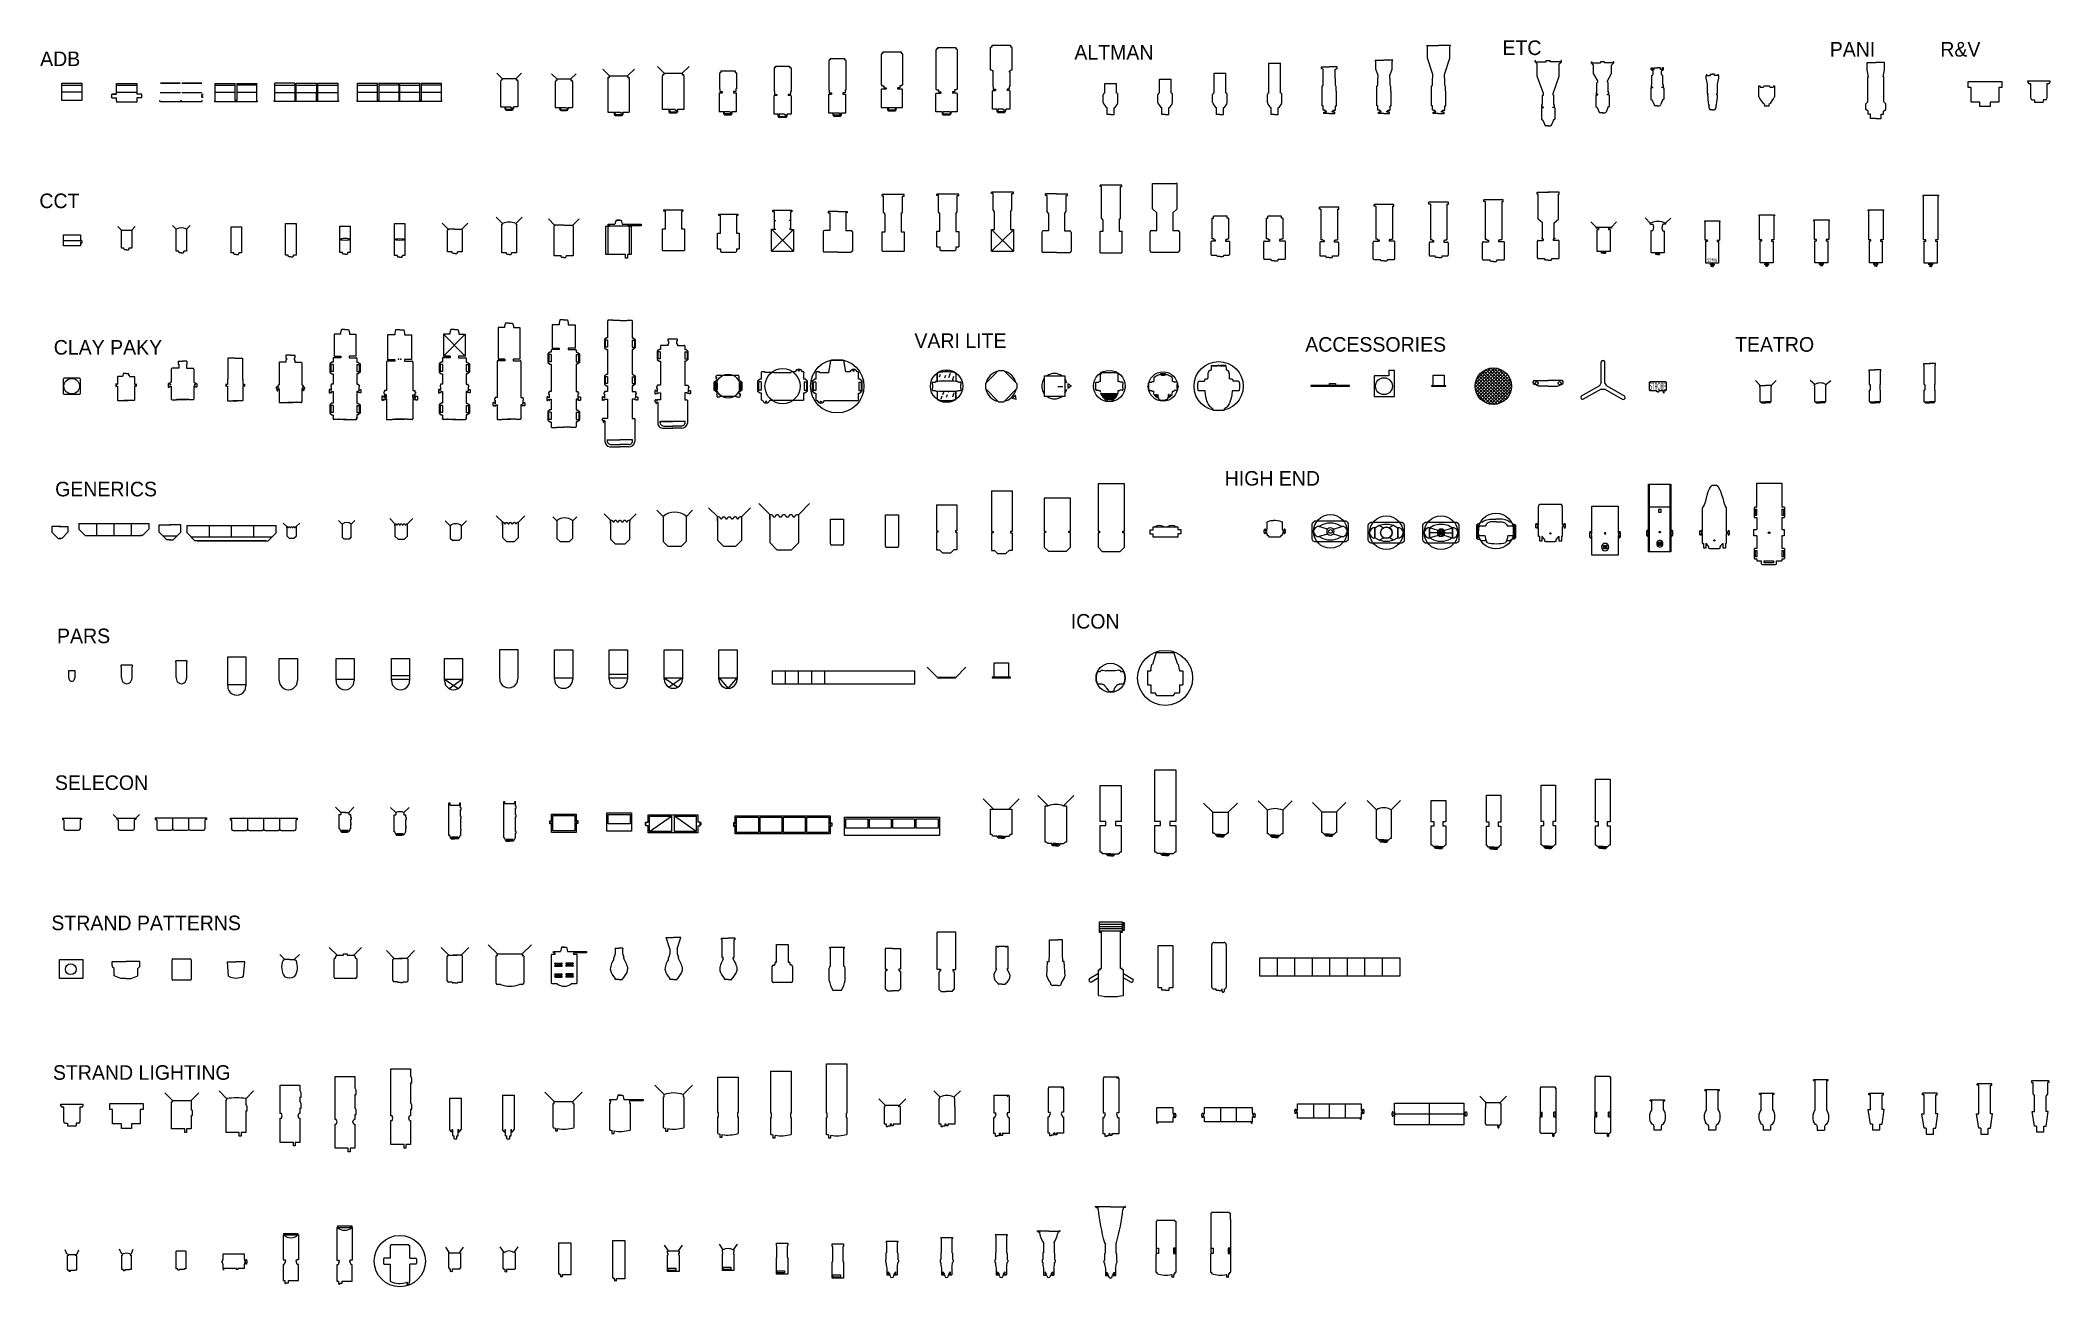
# Model space of a CAD drawing. Extents: x -17897 to 28333, y -5450 to 20354.
# Drawn here: x 767 to 28333, y 3257 to 20354 of the extents above; entities that cross this region are included whole.
import ezdxf
from ezdxf.enums import TextEntityAlignment as Align

# ---------------------------------------------------------------- set-up
doc = ezdxf.new("R2010")
doc.units = 0
doc.layers.get('0').update_dxf_attribs({"linetype": 'CONTINUOUS'})
doc.layers.add('Lantern Attributes', color=7, linetype='CONTINUOUS')
doc.layers.add('LANTERNS', color=7, linetype='CONTINUOUS')

msp = doc.modelspace()

# ---------------------------------------------------------------- texts
at = {"color": 0}
for s, p in [('ADB', (766, 19999)), ('ALTMAN', (14953, 20088)), ('ETC', (20825, 20151)), ('PANI', (25315, 20130)), ('R&V', (26832, 20130)), ('CCT', (756, 18051)), ('VARI LITE', (12759, 16133)), ('ACCESSORIES', (18120, 16082)), ('TEATRO', (24016, 16082)), ('CLAY PAKY', (953, 16042)), ('GENERICS', (972, 14098)), ('ICON', (14904, 12284)), ('PARS', (998, 12084)), ('SELECON', (969, 10071)), ('STRAND PATTERNS', (920, 8148)), ('STRAND LIGHTING', (942, 6096))]:
    msp.add_text(s, height=200, dxfattribs=at).set_placement(p)
at = {"layer": 'LANTERNS', "color": 0}
msp.add_text('HIGH END', height=200, dxfattribs=at).set_placement((17015, 14245))

# ---------------------------------------------------------------- blocks, each defined once
blk = doc.blocks.new('AC1001-2x2')
for p, q in [((-286, 29, -74), (-10, 29, -74)), ((8, 29, -74), (284, 29, -74)), ((-291, -82, -173), (-286, -82, -109)), ((-10, -82, -285), (8, -82, -109)), ((284, -82, -109), (289, -82, -173))]:
    blk.add_line(p, q)
at = {"linetype": 'Continuous', "extrusion": (1.22461e-16, 1, 0)}
for p, q in [((-11, 154, -453), (-285, 154, -19)), ((-285, 154, -453), (-11, 154, -19)), ((-11, 154, -927), (-285, 154, -493)), ((-285, 154, -927), (-11, 154, -493)), ((283, 154, -453), (9, 154, -19)), ((9, 154, -453), (283, 154, -19)), ((283, 154, -927), (9, 154, -493)), ((9, 154, -927), (283, 154, -493))]:
    blk.add_line(p, q, dxfattribs=at)
at = {"layer": 'LANTERNS', "extrusion": (0, 0, -1)}
for p, q in [((284, 1, -730), (284, -34, -730)), ((284, 1, -730), (285, 1, -730)), ((284, 1, -256), (284, -34, -256)), ((284, 1, -256), (285, 1, -256)), ((286, 1, -720), (300, 1, -720)), ((300, 1, -646), (286, 1, -646)), ((286, 1, -246), (300, 1, -246)), ((300, 1, -172), (286, 1, -172)), ((285, -34, -730), (284, -34, -730)), ((285, -34, -256), (284, -34, -256)), ((286, -34, -720), (300, -34, -720)), ((300, -34, -646), (286, -34, -646)), ((286, -34, -246), (300, -34, -246)), ((300, -34, -172), (286, -34, -172))]:
    blk.add_line(p, q, dxfattribs=at)
at = {"layer": 'LANTERNS'}
for p, q in [((284, 1, -634), (285, 1, -634)), ((284, -34, -634), (284, 1, -634)), ((284, 1, -720), (284, -34, -720)), ((284, 1, -644), (284, -34, -644)), ((284, 1, -160), (285, 1, -160)), ((284, -34, -160), (284, 1, -160)), ((284, 1, -246), (284, -34, -246)), ((284, 1, -170), (284, -34, -170)), ((286, 1, -718), (300, 1, -718)), ((300, 1, -644), (286, 1, -644)), ((286, 1, -244), (300, 1, -244)), ((300, 1, -170), (286, 1, -170)), ((-291, -97, -647), (-291, -82, -647)), ((-291, -97, -647), (289, -97, -647)), ((285, -34, -634), (284, -34, -634)), ((285, -34, -160), (284, -34, -160)), ((286, -34, -718), (300, -34, -718)), ((300, -34, -644), (286, -34, -644)), ((286, -34, -244), (300, -34, -244)), ((300, -34, -170), (286, -34, -170)), ((289, -97, -647), (289, -82, -647))]:
    blk.add_line(p, q, dxfattribs=at)
at = {"layer": 'LANTERNS', "extrusion": (1.22461e-16, 1, 0)}
for p, q in [((284, 1, -730), (285, 1, -730)), ((284, 1, -720), (284, 1, -730)), ((284, 1, -634), (285, 1, -634)), ((284, 1, -634), (284, 1, -644)), ((284, 1, -256), (285, 1, -256)), ((284, 1, -246), (284, 1, -256)), ((284, 1, -160), (285, 1, -160)), ((284, 1, -160), (284, 1, -170)), ((285, 1, -730), (285, 1, -720)), ((285, 1, -644), (285, 1, -634)), ((285, 1, -256), (285, 1, -246)), ((285, 1, -170), (285, 1, -160)), ((286, 1, -720), (300, 1, -720)), ((286, 1, -718), (300, 1, -718)), ((300, 1, -644), (286, 1, -644)), ((300, 1, -646), (286, 1, -646)), ((286, 1, -246), (300, 1, -246)), ((286, 1, -244), (300, 1, -244)), ((300, 1, -170), (286, 1, -170)), ((300, 1, -172), (286, 1, -172)), ((300, 1, -718), (300, 1, -646)), ((300, 1, -244), (300, 1, -172)), ((302, 1, -718), (302, 1, -646)), ((302, 1, -244), (302, 1, -172))]:
    blk.add_line(p, q, dxfattribs=at)
at = {"layer": 'LANTERNS', "extrusion": (-1, 1.22461e-16, 0)}
for p, q in [((284, 1, -644), (284, -34, -644)), ((284, 1, -634), (284, 1, -644)), ((284, -34, -634), (284, 1, -634)), ((284, 1, -720), (284, -34, -720)), ((284, 1, -720), (284, 1, -730)), ((284, 1, -730), (284, -34, -730)), ((284, 1, -170), (284, -34, -170)), ((284, 1, -160), (284, 1, -170)), ((284, -34, -160), (284, 1, -160)), ((284, 1, -246), (284, -34, -246)), ((284, 1, -246), (284, 1, -256)), ((284, 1, -256), (284, -34, -256)), ((300, 1, -718), (300, 1, -646)), ((300, 1, -244), (300, 1, -172)), ((284, -34, -644), (284, -34, -634)), ((284, -34, -730), (284, -34, -720)), ((284, -34, -170), (284, -34, -160)), ((284, -34, -256), (284, -34, -246)), ((300, -34, -718), (300, -34, -646)), ((300, -34, -244), (300, -34, -172))]:
    blk.add_line(p, q, dxfattribs=at)
at = {"layer": 'LANTERNS', "extrusion": (1, -1.22461e-16, 0)}
for p, q in [((285, 1, -730), (285, 1, -720)), ((285, 1, -644), (285, 1, -634)), ((285, 1, -256), (285, 1, -246)), ((285, 1, -170), (285, 1, -160)), ((302, 1, -718), (302, 1, -646)), ((302, 1, -244), (302, 1, -172)), ((285, -34, -730), (285, -34, -720)), ((285, -34, -644), (285, -34, -634)), ((285, -34, -256), (285, -34, -246)), ((285, -34, -170), (285, -34, -160)), ((302, -34, -718), (302, -34, -646)), ((302, -34, -244), (302, -34, -172))]:
    blk.add_line(p, q, dxfattribs=at)
at = {"layer": 'LANTERNS', "extrusion": (-1.22461e-16, -1, 0)}
for p, q in [((-291, -97, -714), (289, -97, -714)), ((-291, -97, -717), (289, -97, -717)), ((-291, -97, -717), (-291, -97, -714)), ((284, -34, -730), (284, -34, -720)), ((285, -34, -730), (284, -34, -730)), ((284, -34, -644), (284, -34, -634)), ((285, -34, -634), (284, -34, -634)), ((284, -34, -256), (284, -34, -246)), ((285, -34, -256), (284, -34, -256)), ((284, -34, -170), (284, -34, -160)), ((285, -34, -160), (284, -34, -160)), ((285, -34, -730), (285, -34, -720)), ((285, -34, -644), (285, -34, -634)), ((285, -34, -256), (285, -34, -246)), ((285, -34, -170), (285, -34, -160)), ((286, -34, -718), (300, -34, -718)), ((286, -34, -720), (300, -34, -720)), ((300, -34, -646), (286, -34, -646)), ((300, -34, -644), (286, -34, -644)), ((286, -34, -244), (300, -34, -244)), ((286, -34, -246), (300, -34, -246)), ((300, -34, -172), (286, -34, -172)), ((300, -34, -170), (286, -34, -170)), ((289, -97, -717), (289, -97, -714)), ((300, -34, -718), (300, -34, -646)), ((300, -34, -244), (300, -34, -172)), ((302, -34, -718), (302, -34, -646)), ((302, -34, -244), (302, -34, -172))]:
    blk.add_line(p, q, dxfattribs=at)
at = {"layer": 'LANTERNS', "extrusion": (1.22461e-16, 1, 0)}
for centre, radius, start, end in [((-286, -720, 1), 2, 0, 90), ((-286, -644, 1), 2, 270, 0), ((-286, -720, 1), 2, 0, 90), ((-286, -644, 1), 2, 270, 0), ((-286, -246, 1), 2, 0, 90), ((-286, -170, 1), 2, 270, 0), ((-286, -246, 1), 2, 0, 90), ((-286, -170, 1), 2, 270, 0), ((-286, -720, 1), 0.5, 0, 90), ((-286, -644, 1), 0.5, 270, 0), ((-286, -720, 1), 0.5, 0, 90), ((-286, -644, 1), 0.5, 270, 0), ((-286, -246, 1), 0.5, 0, 90), ((-286, -170, 1), 0.5, 270, 0), ((-286, -246, 1), 0.5, 0, 90), ((-286, -170, 1), 0.5, 270, 0), ((-300, -718, 1), 2, 180, 270), ((-300, -718, 1), 0.5, 180, 270), ((-300, -646, 1), 2, 90, 180), ((-300, -646, 1), 0.5, 90, 180), ((-300, -244, 1), 2, 180, 270), ((-300, -244, 1), 0.5, 180, 270), ((-300, -172, 1), 2, 90, 180), ((-300, -172, 1), 0.5, 90, 180), ((-286, -720, -34), 2, 0, 90), ((-286, -644, -34), 2, 270, 0), ((-286, -246, -34), 2, 0, 90), ((-286, -170, -34), 2, 270, 0), ((-286, -720, -34), 0.5, 0, 90), ((-286, -644, -34), 0.5, 270, 0), ((-286, -246, -34), 0.5, 0, 90), ((-286, -170, -34), 0.5, 270, 0)]:
    blk.add_arc(centre, radius, start, end, dxfattribs=at)
at = {"layer": 'LANTERNS', "extrusion": (-1.22461e-16, -1, 0)}
for centre, radius, start, end in [((300, -718, -1), 2, 270, 0), ((300, -718, -1), 0.5, 270, 0), ((300, -646, -1), 0.5, 0, 90), ((300, -646, -1), 2, 0, 90), ((300, -244, -1), 2, 270, 0), ((300, -244, -1), 0.5, 270, 0), ((300, -172, -1), 0.5, 0, 90), ((300, -172, -1), 2, 0, 90), ((286, -720, 34), 2, 90, 180), ((286, -644, 34), 2, 180, 270), ((286, -246, 34), 2, 90, 180), ((286, -170, 34), 2, 180, 270), ((286, -720, 34), 0.5, 90, 180), ((286, -644, 34), 0.5, 180, 270), ((286, -246, 34), 0.5, 90, 180), ((286, -170, 34), 0.5, 180, 270), ((300, -718, 34), 0.5, 270, 0), ((300, -718, 34), 2, 270, 0), ((300, -646, 34), 0.5, 0, 90), ((300, -646, 34), 2, 0, 90), ((300, -718, 34), 2, 270, 0), ((300, -718, 34), 0.5, 270, 0), ((300, -646, 34), 0.5, 0, 90), ((300, -646, 34), 2, 0, 90), ((300, -244, 34), 0.5, 270, 0), ((300, -244, 34), 2, 270, 0), ((300, -172, 34), 0.5, 0, 90), ((300, -172, 34), 2, 0, 90), ((300, -244, 34), 2, 270, 0), ((300, -244, 34), 0.5, 270, 0), ((300, -172, 34), 0.5, 0, 90), ((300, -172, 34), 2, 0, 90)]:
    blk.add_arc(centre, radius, start, end, dxfattribs=at)
at = {"flags": 4}
for tag, width, p, p2 in [('COLOUR1', 0.784865, (-273, 43), (-24, 43)), ('COLOUR2', 0.734847, (23, 43), (268, 43)), ('COLOUR3', 0.745622, (-273, -69), (-24, -69)), ('COLOUR4', 0.734847, (23, -69), (268, -69))]:
    blk.add_attdef(tag, text='', height=50, dxfattribs=dict(at, width=width)).set_placement(p, p2, align=Align.FIT)
blk = doc.blocks.new('AC1001')
for p, q in [((-138, -160, -103), (-138, 76, -12)), ((-138, 76, -12), (138, 76, -12)), ((-138, 52, -12), (138, 52, -12)), ((138, 76, -12), (138, -160, -103)), ((138, -47, -347), (-138, -47, -347)), ((138, -160, -103), (-138, -160, -103))]:
    blk.add_line(p, q)
at = {"width": 0.974118}
blk.add_attdef('COLOUR', text='', height=50, dxfattribs=at).set_placement((-138, -42, -58), (138, -42, -58), align=Align.FIT)
blk = doc.blocks.new('AC1001x2Horiz')
for p, q in [((-282, -160, -112), (-282, 75, -21)), ((-282, 75, -21), (-8, 75, -21)), ((-282, 51, -20), (-8, 51, -20)), ((-8, -160, -112), (-8, 75, -21)), ((12, 75, -20), (12, -160, -111)), ((13, 75, -20), (12, 75, -20)), ((288, 51, -20), (12, 51, -20)), ((13, 75, -20), (288, 75, -20)), ((288, -161, -111), (288, 75, -20)), ((-288, -161, -175), (-282, -160, -112)), ((-288, -176, -175), (-288, -161, -175)), ((292, -176, -175), (-288, -176, -175)), ((-8, -49, -76), (-282, -49, -76)), ((12, -160, -112), (-8, -160, -112)), ((288, -49, -76), (12, -49, -76)), ((292, -161, -175), (288, -161, -111)), ((292, -161, -175), (292, -176, -175))]:
    blk.add_line(p, q)
at = {"width": 0.865263}
blk.add_attdef('COLOUR1', text='', height=50, dxfattribs=at).set_placement((-282, -42, -66), (-8, -42, -66), align=Align.FIT)
at = {"width": 0.828001}
blk.add_attdef('COLOUR2', text='', height=50, rotation=359.8962, dxfattribs=at).set_placement((12, -42, -65), (288, -43, -65), align=Align.FIT)
blk = doc.blocks.new('AC1001x2Vert')
for p, q in [((-135, 77, -18), (141, 77, -18)), ((-135, -69, -74), (-135, 77, -18)), ((141, 53, -455), (-135, 53, -455)), ((141, 77, -18), (141, -69, -18)), ((-199, -119, -27), (-199, -69, -27)), ((-199, -69, -27), (-135, -69, -27)), ((-199, -119, -27), (-135, -119, -27)), ((-135, -69, -27), (-190, -69, -27)), ((141, -47, -354), (-135, -47, -74)), ((-135, -159, -109), (-135, -119, -94)), ((-135, -159, -109), (-135, -178, -109)), ((141, -178, -18), (-135, -178, -18)), ((211, -69, -27), (141, -69, -27)), ((211, -119, -27), (141, -119, -27)), ((141, -119, -18), (141, -178, -18)), ((211, -119, -27), (211, -69, -27))]:
    blk.add_line(p, q)
at = {"flags": 4}
for tag, width, p, p2 in [('COLOUR1', 0.848584, (-131, -28), (138, -28)), ('COLOUR2', 0.806155, (-131, -143), (138, -143))]:
    blk.add_attdef(tag, text='', height=50, dxfattribs=dict(at, width=width)).set_placement(p, p2, align=Align.FIT)
blk = doc.blocks.new('AC1001x3Horiz')
for p, q in [((-435, -71, -114), (-435, 165, -22)), ((-161, 165, -23), (-435, 165, -23)), ((-435, 141, -23), (-161, 141, -23)), ((-435, 41, -79), (-161, 41, -79)), ((-161, 165, -22), (-161, -70, -114)), ((-141, -70, -114), (-141, 165, -23)), ((-141, 165, -23), (134, 165, -22)), ((-141, 141, -23), (134, 141, -23)), ((-141, 41, -79), (133, 41, -79)), ((134, 165, -22), (133, -70, -114)), ((153, -70, -114), (153, 165, -23)), ((153, 165, -23), (428, 165, -22)), ((153, 141, -23), (428, 141, -23)), ((153, 41, -79), (428, 41, -79)), ((428, 165, -22), (428, -70, -22)), ((-446, -86, -175), (-446, -71, -175)), ((-435, -71, -173), (-446, -71, -175)), ((438, -86, -175), (-446, -86, -175)), ((-161, -70, -114), (-141, -70, -114)), ((133, -70, -114), (153, -70, -114)), ((428, -70, -119), (438, -71, -175)), ((438, -71, -175), (438, -86, -175))]:
    blk.add_line(p, q)
at = {"flags": 4}
for tag, width, p, p2 in [('COLOUR1', 0.865263, (-435, 47, -68), (-161, 47, -68)), ('COLOUR2', 0.8235, (-141, 47, -68), (134, 47, -68))]:
    blk.add_attdef(tag, text='', height=50, dxfattribs=dict(at, width=width)).set_placement(p, p2, align=Align.FIT)
at = {"width": 0.825, "flags": 4}
blk.add_attdef('COLOUR3', text='', height=50, rotation=359.9905, dxfattribs=at).set_placement((153, 47, -68), (428, 47, -68), align=Align.FIT)
blk = doc.blocks.new('AC1001x4Horiz')
for p, q in [((-282, -161, -112), (-282, 75, -21)), ((-282, 75, -21), (-8, 75, -21)), ((-282, 51, -20), (-8, 51, -20)), ((-8, -160, -112), (-8, 75, -21)), ((12, 75, -20), (12, -160, -111)), ((13, 75, -20), (12, 75, -20)), ((288, 51, -20), (12, 51, -20)), ((13, 75, -20), (288, 75, -20)), ((288, -161, -111), (288, 75, -20)), ((298, -161, -112), (298, 75, -21)), ((298, 75, -21), (572, 75, -21)), ((298, 51, -20), (572, 51, -20)), ((572, -160, -112), (572, 75, -21)), ((592, 75, -20), (592, -160, -111)), ((593, 75, -20), (592, 75, -20)), ((868, 51, -20), (592, 51, -20)), ((593, 75, -20), (868, 75, -20)), ((868, -161, -111), (868, 75, -20)), ((-288, -176, -175), (-288, -161, -175)), ((-288, -161, -175), (-282, -161, -175)), ((292, -176, -175), (-288, -176, -175)), ((-8, -49, -76), (-282, -49, -76)), ((12, -160, -112), (-8, -160, -112)), ((288, -49, -76), (12, -49, -76)), ((292, -161, -175), (288, -161, -111)), ((292, -161, -175), (298, -161, -175)), ((872, -176, -175), (292, -176, -175)), ((572, -49, -76), (298, -49, -76)), ((592, -160, -112), (572, -160, -112)), ((868, -49, -76), (592, -49, -76)), ((872, -161, -175), (868, -161, -111)), ((872, -161, -175), (872, -176, -175))]:
    blk.add_line(p, q)
at = {"width": 0.865263}
blk.add_attdef('COLOUR1', text='', height=50, dxfattribs=at).set_placement((-282, -42, -66), (-8, -42, -66), align=Align.FIT)
at = {"width": 0.828001}
blk.add_attdef('COLOUR2', text='', height=50, rotation=359.8962, dxfattribs=at).set_placement((12, -42, -65), (288, -43, -65), align=Align.FIT)
at = {"flags": 4}
for tag, width, p, p2 in [('COLOUR3', 0.822, (298, -43, -76), (572, -43, -76)), ('COLOUR4', 0.828, (592, -43, -76), (868, -43, -76))]:
    blk.add_attdef(tag, text='', height=50, dxfattribs=dict(at, width=width)).set_placement(p, p2, align=Align.FIT)
blk = doc.blocks.new('C101')
for p, q in [((-97, 221, -188), (-168, 291, -188)), ((98, 221, -188), (168, 291, -188)), ((-109, 191, -285), (-117, 185, -285)), ((-117, 185, -285), (-117, -169, -285)), ((-112, 201, -172), (-112, 191, -172)), ((-112, 201, -172), (-97, 201, -172)), ((-112, 191, -172), (-109, 191, -285)), ((-97, 221, -188), (98, 221, -188)), ((-97, 221, -188), (-97, 201, -188)), ((98, 221, -188), (98, 201, -188)), ((98, 201, -188), (113, 201, -172)), ((113, 191, -172), (109, 191, -285)), ((109, 191, -285), (118, 185, -285)), ((113, 201, -172), (113, 191, -172)), ((118, 185, -285), (118, -169, -285)), ((-117, -169, -285), (-61, -169, -270)), ((-61, -169, -270), (-60, -190, -270)), ((-49, -169, -270), (25, -169, -270)), ((-49, -169, -270), (-49, -192, -270)), ((-39, -202, -270), (39, -202, -270)), ((-35, -214, -270), (35, -214, -270)), ((25, -169, -270), (25, -183, -270)), ((25, -183, -270), (49, -183, -270)), ((49, -192, -270), (49, -183, -270)), ((61, -169, -270), (60, -190, -270)), ((118, -169, -285), (61, -169, -270))]:
    blk.add_line(p, q)
for centre, radius, start, end in [((-35, -189, -270), 25, 181.7357, 270), ((-39, -192, -270), 10, 180, 270), ((35, -189, -270), 25, 270, 358.2643), ((39, -192, -270), 10, 270, 0)]:
    blk.add_arc(centre, radius, start, end)
at = {"width": 0.829412, "flags": 4}
blk.add_attdef('COLOUR', text='', height=50, dxfattribs=at).set_placement((-117, 8, -285), (118, 8, -285), align=Align.FIT)
blk = doc.blocks.new('C103')
for p, q in [((-97, 214, -188), (-168, 285, -188)), ((98, 214, -188), (168, 285, -188)), ((-109, 184, -285), (-117, 178, -285)), ((-117, 178, -285), (-117, -176, -285)), ((-97, 194, -188), (-112, 194, -172)), ((-112, 194, -172), (-112, 184, -172)), ((-112, 184, -172), (-109, 184, -285)), ((-97, 214, -188), (98, 214, -188)), ((-97, 214, -188), (-97, 194, -188)), ((98, 214, -188), (98, 194, -188)), ((98, 194, -188), (113, 194, -172)), ((113, 184, -172), (109, 184, -285)), ((109, 184, -285), (118, 178, -285)), ((113, 194, -172), (113, 184, -172)), ((118, 178, -285), (118, -176, -285)), ((-117, -176, -285), (-61, -176, -270)), ((-61, -176, -270), (-60, -197, -270)), ((-49, -176, -270), (25, -176, -285)), ((-49, -176, -270), (-48, -199, -270)), ((-38, -209, -270), (38, -209, -270)), ((-35, -221, -270), (35, -221, -270)), ((25, -176, -285), (25, -184, -285)), ((25, -184, -285), (49, -184, -285)), ((49, -184, -270), (48, -199, -270)), ((61, -176, -270), (60, -197, -270)), ((61, -176, -270), (118, -176, -285))]:
    blk.add_line(p, q)
for centre, radius, start, end in [((-35, -196, -270), 25, 181.7357, 270), ((-38, -199, -270), 10, 181.7357, 270), ((35, -196, -270), 25, 270, 358.2643), ((38, -199, -270), 10, 270, 358.2643)]:
    blk.add_arc(centre, radius, start, end)
at = {"width": 0.829412, "flags": 4}
blk.add_attdef('COLOUR', text='', height=50, dxfattribs=at).set_placement((-117, 1, -285), (118, 1, -285), align=Align.FIT)
blk = doc.blocks.new('C201')
for p, q in [((-125, 258, -220), (-217, 350, -220)), ((125, 258, -220), (217, 350, -220)), ((-145, 222, -345), (-137, 228, -345)), ((-145, 222, -345), (-145, -242, -345)), ((-140, 228, -205), (-140, 238, -205)), ((-140, 238, -205), (-125, 238, -220)), ((-137, 228, -345), (-140, 228, -205)), ((-125, 238, -220), (-125, 258, -220)), ((-125, 258, -220), (125, 258, -220)), ((125, 258, -220), (125, 238, -220)), ((125, 238, -220), (140, 238, -205)), ((140, 228, -205), (137, 228, -345)), ((137, 228, -345), (146, 222, -345)), ((140, 238, -205), (140, 228, -205)), ((146, 222, -345), (146, -242, -345)), ((-145, -242, -345), (-61, -242, -330)), ((-61, -242, -330), (-60, -272, -330)), ((-49, -242, -330), (0, -242, -200)), ((-49, -242, -330), (-48, -272, -330)), ((-45, -275, -330), (45, -275, -330)), ((0, -242, -200), (25, -242, -200)), ((25, -242, -200), (25, -250, -200)), ((25, -250, -200), (49, -250, -200)), ((49, -250, -200), (48, -272, -330)), ((61, -242, -330), (60, -272, -330)), ((61, -242, -330), (146, -242, -345)), ((-45, -287, -330), (45, -287, -330))]:
    blk.add_line(p, q)
for centre, radius, start, end in [((-37, -263, -330), 25, 201.1728, 250.563), ((-40, -267, -330), 10, 213.8103, 237.9254), ((37, -263, -330), 25, 289.437, 338.8272), ((40, -267, -330), 10, 302.0746, 326.1897)]:
    blk.add_arc(centre, radius, start, end)
at = {"flags": 4}
blk.add_attdef('COLOUR', text='', height=50, dxfattribs=at).set_placement((0, 0), align=Align.CENTER)
blk = doc.blocks.new('C203')
for p, q in [((-125, 294, -220), (-217, 386, -220)), ((-125, 294, -220), (125, 294, -220)), ((-125, 274, -220), (-125, 294, -220)), ((125, 294, -220), (217, 386, -220)), ((125, 294, -220), (125, 274, -220)), ((-145, 258, -345), (-137, 264, -345)), ((-145, -206, -345), (-145, 258, -345)), ((-140, 264, -205), (-140, 274, -205)), ((-140, 274, -205), (-125, 274, -220)), ((-137, 264, -345), (-140, 264, -205)), ((125, 274, -220), (140, 274, -205)), ((140, 264, -205), (137, 264, -345)), ((137, 264, -345), (146, 258, -345)), ((140, 274, -205), (140, 264, -205)), ((146, 258, -345), (146, -206, -345)), ((-61, -206, -345), (-145, -206, -345)), ((-61, -206, -330), (-60, -236, -330)), ((-49, -206, -330), (-48, -236, -330)), ((25, -206, -345), (-49, -206, -345)), ((-45, -239, -330), (45, -239, -330)), ((-45, -251, -330), (45, -251, -330)), ((25, -214, -469), (25, -206, -469)), ((25, -214, -469), (49, -214, -469)), ((49, -214, -330), (48, -236, -330)), ((61, -206, -330), (60, -236, -330)), ((146, -206, -345), (61, -206, -345))]:
    blk.add_line(p, q)
for centre, radius, start, end in [((-37, -227, -330), 25, 201.1728, 250.563), ((-40, -231, -330), 10, 213.8103, 237.9254), ((37, -227, -330), 25, 289.437, 338.8272), ((40, -231, -330), 10, 302.0746, 326.1897)]:
    blk.add_arc(centre, radius, start, end)
at = {"flags": 4}
blk.add_attdef('COLOUR', text='', height=50, dxfattribs=at).set_placement((0, 0), align=Align.CENTER)
blk = doc.blocks.new('DN105')
for p, q in [((-146, 335, -270), (-146, 645, -270)), ((-146, 645, -270), (-139, 645, -279)), ((-139, 645, -279), (-140, 655, -145)), ((-140, 655, -145), (-125, 655, -160)), ((-125, 655, -160), (-125, 675, -160)), ((-125, 675, -160), (125, 675, -160)), ((125, 675, -160), (125, 655, -160)), ((125, 655, -160), (140, 655, -145)), ((140, 655, -145), (140, 645, -279)), ((140, 645, -279), (146, 645, -270)), ((146, 645, -270), (146, 335, -270)), ((-134, 335, -265), (-146, 335, -270)), ((-105, 315, -285), (-135, 335, -285)), ((-117, 315, -270), (-105, 315, -285)), ((-117, 315, -270), (-117, 110, -270)), ((135, 335, -285), (105, 315, -285)), ((105, 315, -285), (117, 315, -270)), ((117, 315, -270), (117, 110, -270)), ((146, 335, -270), (135, 335, -285)), ((-118, 50, -285), (-109, 56, -285)), ((-118, -200, -285), (-118, 50, -285)), ((-117, 110, -270), (-110, 110, -279)), ((-110, 110, -279), (-109, 72, -285)), ((-109, 72, -285), (-79, 72, -203)), ((-109, 56, -285), (-109, 56, -285)), ((-109, 56, -285), (-79, 56, -285)), ((-79, 72, -360), (-79, 56, -360)), ((109, 72, -285), (79, 72, -203)), ((79, 72, -210), (79, 56, -210)), ((109, 56, -285), (79, 56, -285)), ((110, 110, -279), (109, 72, -285)), ((109, 56, -285), (117, 50, -285)), ((117, 110, -270), (110, 110, -279)), ((117, 50, -285), (117, -200, -285)), ((-61, -200, -285), (-118, -200, -285)), ((-61, -200, -270), (-60, -230, -270)), ((-49, -200, -270), (-48, -230, -270)), ((25, -200, -285), (-49, -200, -285)), ((-45, -233, -270), (45, -233, -270)), ((-45, -245, -270), (45, -245, -270)), ((25, -200, -380), (25, -208, -380)), ((25, -208, -380), (49, -208, -380)), ((49, -208, -270), (48, -230, -270)), ((61, -200, -270), (60, -230, -270)), ((117, -200, -285), (61, -200, -285))]:
    blk.add_line(p, q)
for centre, radius, start, end in [((-37, -221, -270), 25, 201.1728, 250.563), ((-40, -225, -270), 10, 213.8103, 237.9254), ((40, -225, -270), 10, 302.0746, 326.1897), ((37, -221, -270), 25, 289.437, 338.8272)]:
    blk.add_arc(centre, radius, start, end)
at = {"flags": 4}
blk.add_attdef('COLOUR', text='', height=50, dxfattribs=at).set_placement((0, 468), align=Align.CENTER)
at = {"width": 0.486999, "flags": 4}
blk.add_attdef('GOBO/IRIS', text='', height=50, dxfattribs=at).set_placement((-94, 98, -244), (94, 98, -244), align=Align.FIT)
blk = doc.blocks.new('DN205')
for p, q in [((-139, 615, -339), (-146, 615, -330)), ((-146, 615, -330), (-146, 75, -330)), ((-125, 625, -220), (-140, 625, -205)), ((-140, 625, -205), (-139, 615, -339)), ((-125, 645, -225), (125, 645, -220)), ((-125, 645, -220), (-125, 625, -220)), ((125, 645, -220), (125, 625, -220)), ((125, 625, -220), (140, 625, -205)), ((140, 625, -205), (140, 615, -339)), ((140, 615, -339), (146, 615, -330)), ((146, 615, -330), (146, 75, -330)), ((-146, 75, -330), (-137, 75, -345)), ((-146, 15, -345), (-137, 21, -345)), ((-146, -235, -345), (-146, 15, -345)), ((-137, 75, -345), (-137, 65, -345)), ((-137, 65, -345), (-109, 65, -345)), ((-137, 21, -345), (-137, 21, -345)), ((-137, 21, -345), (-79, 21, -345)), ((-109, 65, -345), (-109, 37, -345)), ((-109, 37, -345), (-79, 37, -263)), ((-79, 37, -263), (-79, 21, -263)), ((109, 37, -345), (79, 37, -263)), ((79, 37, -263), (79, 22, -270)), ((79, 22, -270), (79, 21, -270)), ((137, 21, -345), (79, 21, -345)), ((137, 65, -345), (109, 65, -345)), ((109, 65, -345), (109, 37, -345)), ((146, 75, -330), (137, 75, -345)), ((137, 75, -345), (137, 65, -345)), ((137, 21, -345), (145, 15, -345)), ((145, 15, -345), (145, -235, -345)), ((-61, -235, -345), (-146, -235, -345)), ((-61, -235, -330), (-60, -265, -330)), ((-48, -265, -330), (-49, -235, -330)), ((49, -235, -345), (-49, -235, -345)), ((45, -268, -330), (-45, -268, -330)), ((49, -235, -330), (48, -265, -330)), ((61, -235, -330), (60, -265, -330)), ((145, -235, -345), (61, -235, -345)), ((-45, -280, -330), (45, -280, -330))]:
    blk.add_line(p, q)
for centre, radius, start, end in [((-37, -256, -330), 25, 201.1728, 250.563), ((-40, -260, -330), 10, 213.8103, 237.9254), ((40, -260, -330), 10, 302.0746, 326.1897), ((37, -256, -330), 25, 289.437, 338.8272)]:
    blk.add_arc(centre, radius, start, end)
at = {"flags": 4}
blk.add_attdef('COLOUR', text='', height=50, dxfattribs=at).set_placement((0, 311), align=Align.CENTER)
at = {"width": 0.545, "flags": 4}
blk.add_attdef('GOBO/IRIS', text='', height=50, dxfattribs=at).set_placement((-109, 65, -345), (109, 65, -345), align=Align.FIT)
blk = doc.blocks.new('DS105')
for p, q in [((-114, 360, -265), (-117, 360, -270)), ((-117, 360, -270), (-117, 40, -270)), ((-113, 360, -172), (-115, 360, -279)), ((-98, 370, -188), (-113, 370, -172)), ((-113, 370, -172), (-113, 360, -172)), ((-98, 390, -188), (97, 390, -188)), ((-98, 390, -188), (-98, 370, -188)), ((97, 390, -188), (97, 370, -188)), ((97, 370, -188), (112, 370, -172)), ((112, 370, -172), (112, 360, -172)), ((112, 360, -172), (117, 360, -270)), ((117, 360, -270), (117, 40, -270)), ((-117, 40, -270), (-110, 40, -279)), ((-110, 40, -279), (-109, 2, -285)), ((-109, 2, -285), (-79, 2, -203)), ((-79, 2, -203), (-79, -14, -203)), ((109, 2, -285), (79, 2, -210)), ((79, 2, -210), (79, -14, -210)), ((110, 40, -279), (109, 2, -285)), ((117, 40, -270), (110, 40, -279)), ((-109, -14, -285), (-118, -20, -285)), ((-118, -20, -285), (-118, -270, -285)), ((-61, -270, -285), (-118, -270, -285)), ((-79, -14, -285), (-109, -14, -285)), ((-60, -300, -270), (-61, -270, -270)), ((-49, -270, -270), (-48, -300, -270)), ((25, -270, -285), (-49, -270, -285)), ((25, -270, -380), (25, -278, -380)), ((61, -270, -270), (60, -300, -270)), ((117, -270, -285), (61, -270, -285)), ((109, -14, -285), (79, -14, -285)), ((109, -14, -285), (117, -20, -285)), ((117, -20, -285), (117, -270, -285)), ((-45, -303, -270), (45, -303, -270)), ((45, -315, -270), (-45, -315, -270)), ((25, -278, -380), (49, -278, -380)), ((48, -300, -270), (49, -278, -270))]:
    blk.add_line(p, q)
for centre, radius, start, end in [((-37, -291, -270), 25, 201.1728, 250.563), ((-40, -295, -270), 10, 213.8103, 237.9254), ((37, -291, -270), 25, 289.437, 338.8272), ((40, -295, -270), 10, 302.0746, 326.1897)]:
    blk.add_arc(centre, radius, start, end)
at = {"flags": 4}
for tag, width, p, p2 in [('COLOUR', 0.776471, (-110, 214, -279), (110, 214, -279)), ('GOBO/IRIS', 0.55, (-110, -73, -279), (110, -73, -279))]:
    blk.add_attdef(tag, text='', height=50, dxfattribs=dict(at, width=width)).set_placement(p, p2, align=Align.FIT)
blk = doc.blocks.new('DS205')
for p, q in [((-140, 556, -205), (-146, 556, -330)), ((-146, 556, -330), (-146, 131, -330)), ((-125, 566, -220), (-140, 566, -205)), ((-140, 566, -205), (-140, 556, -205)), ((-125, 586, -220), (125, 586, -220)), ((-125, 586, -220), (-125, 566, -220)), ((125, 586, -220), (125, 566, -220)), ((125, 566, -220), (140, 566, -205)), ((140, 566, -205), (140, 556, -339)), ((140, 556, -339), (146, 556, -330)), ((146, 556, -330), (146, 131, -330)), ((-146, 131, -330), (-136, 131, -325)), ((-146, 71, -345), (-137, 77, -345)), ((-146, 71, -345), (-146, -179, -345)), ((-137, 131, -345), (-137, 121, -345)), ((-137, 121, -345), (-109, 121, -345)), ((-137, 77, -345), (-79, 77, -345)), ((-109, 121, -345), (-109, 93, -345)), ((-109, 93, -345), (-79, 93, -263)), ((-79, 93, -263), (-79, 77, -263)), ((109, 93, -345), (79, 93, -263)), ((79, 93, -263), (79, 77, -263)), ((79, 77, -345), (137, 77, -345)), ((137, 121, -345), (109, 121, -345)), ((109, 121, -345), (109, 93, -345)), ((146, 131, -330), (137, 131, -345)), ((137, 131, -345), (137, 121, -345)), ((137, 77, -345), (145, 71, -345)), ((145, -179, -345), (145, 71, -345)), ((-146, -179, -345), (-61, -179, -345)), ((-61, -179, -330), (-60, -209, -330)), ((-49, -179, -330), (-48, -209, -330)), ((-49, -179, -345), (49, -179, -345)), ((-45, -212, -330), (45, -212, -330)), ((-45, -224, -330), (45, -224, -330)), ((48, -209, -330), (49, -179, -330)), ((60, -209, -330), (61, -179, -330)), ((61, -179, -345), (145, -179, -345))]:
    blk.add_line(p, q)
for centre, radius, start, end in [((-37, -200, -330), 25, 201.1728, 250.563), ((-40, -204, -330), 10, 213.8103, 237.9254), ((37, -200, -330), 25, 289.437, 338.8272), ((40, -204, -330), 10, 302.0746, 326.1897)]:
    blk.add_arc(centre, radius, start, end)
at = {"flags": 4}
blk.add_attdef('COLOUR', text='', height=50, dxfattribs=at).set_placement((0, 311), align=Align.CENTER)
at = {"width": 0.469606, "flags": 4}
blk.add_attdef('GOBO/IRIS', text='', height=50, dxfattribs=at).set_placement((-94, 93, -304), (94, 93, -304), align=Align.FIT)
blk = doc.blocks.new('DSN105')
for p, q in [((-112, 465, -172), (-117, 465, -270)), ((-117, 465, -270), (-117, 60, -270)), ((-97, 475, -188), (-112, 475, -172)), ((-112, 475, -172), (-112, 465, -172)), ((-97, 495, -188), (98, 495, -188)), ((-97, 495, -188), (-97, 475, -188)), ((98, 495, -188), (98, 475, -188)), ((98, 475, -188), (113, 475, -172)), ((113, 475, -172), (113, 465, -172)), ((113, 465, -276), (117, 465, -270)), ((117, 465, -270), (117, 60, -270)), ((-118, 0, -285), (-109, 6, -285)), ((-118, 0, -285), (-118, -250, -285)), ((-117, 60, -270), (-110, 60, -279)), ((-110, 60, -265), (-110, 50, -265)), ((-110, 50, -265), (-109, 50, -285)), ((-109, 50, -285), (-109, 22, -285)), ((-109, 22, -285), (-79, 22, -203)), ((-109, 6, -285), (-79, 6, -285)), ((-79, 22, -203), (-79, 6, -203)), ((109, 22, -285), (79, 22, -203)), ((79, 22, -203), (79, 6, -203)), ((79, 6, -285), (109, 6, -285)), ((110, 50, -265), (109, 50, -285)), ((109, 50, -285), (109, 22, -285)), ((109, 6, -285), (118, 0, -285)), ((117, 60, -270), (110, 60, -265)), ((110, 60, -265), (110, 50, -265)), ((-118, -250, -285), (-61, -250, -285)), ((-61, -250, -270), (-60, -280, -270)), ((-48, -280, -270), (-49, -250, -270)), ((-49, -250, -285), (25, -250, -285)), ((25, -258, -380), (25, -250, -380)), ((25, -258, -380), (49, -258, -380)), ((49, -258, -380), (25, -258, -380)), ((49, -258, -270), (48, -280, -270)), ((60, -280, -270), (61, -250, -270)), ((61, -250, -285), (118, -250, -285)), ((118, -250, -285), (118, 0, -285)), ((45, -283, -270), (-45, -283, -270)), ((-45, -295, -270), (45, -295, -270))]:
    blk.add_line(p, q)
for centre, radius, start, end in [((-37, -271, -270), 25, 201.1728, 250.563), ((-40, -275, -270), 10, 213.8103, 237.9254), ((40, -275, -270), 10, 302.0746, 326.1897), ((37, -271, -270), 25, 289.437, 338.8272)]:
    blk.add_arc(centre, radius, start, end)
at = {"flags": 4}
for tag, width, p, p2 in [('COLOUR', 0.773398, (-110, 256), (110, 256)), ('GOBO/IRIS', 0.469606, (-94, 22, -244), (94, 22, -244))]:
    blk.add_attdef(tag, text='', height=50, dxfattribs=dict(at, width=width)).set_placement(p, p2, align=Align.FIT)
blk = doc.blocks.new('Souce4-05')
for p, q in [((-178, 465), (-168, 465)), ((-178, 450), (-178, 465)), ((-178, 449), (-178, 450)), ((-150, 420), (-178, 449)), ((-178, 449), (-23, 449)), ((-150, 250), (-150, 420)), ((-23, 465), (29, 465)), ((-23, 449), (-23, 465)), ((29, 449), (29, 465)), ((184, 449), (29, 449)), ((155, 420), (184, 449)), ((155, 250), (155, 420)), ((184, 465), (174, 465)), ((184, 450), (184, 465)), ((184, 449), (184, 450)), ((-64, 15), (-150, 250)), ((-64, -7), (-64, 15)), ((70, 15), (155, 250)), ((70, -7), (70, 15)), ((-89, -183), (-89, -337)), ((-83, -183), (-89, -183)), ((-82, -183), (-87, -183)), ((-83, -146), (-75, -132)), ((-83, -171), (-83, -146)), ((-62, -171), (-83, -171)), ((-82, -177), (-62, -177)), ((-82, -177), (-82, -183)), ((-75, -14), (-69, -7)), ((-75, -133), (-75, -14)), ((-69, -7), (-64, -7)), ((-62, -177), (-62, -171)), ((68, -177), (68, -171)), ((68, -171), (89, -171)), ((88, -177), (68, -177)), ((75, -7), (70, -7)), ((81, -14), (75, -7)), ((81, -133), (81, -14)), ((89, -146), (81, -132)), ((88, -177), (88, -183)), ((88, -183), (95, -183)), ((88, -183), (93, -183)), ((89, -171), (89, -146)), ((95, -183), (95, -337)), ((-89, -337), (-70, -352)), ((-70, -352), (-45, -416)), ((1, -427), (-27, -427)), ((-3, -427), (0, -427)), ((4, -427), (33, -427)), ((9, -427), (6, -427)), ((76, -352), (50, -416)), ((95, -337), (76, -352))]:
    blk.add_line(p, q)
for centre, start, end in [((-27, -407), 198, 270), ((33, -407), 270, 342)]:
    blk.add_arc(centre, 20, start, end)
at = {"flags": 4}
for tag, width, p, p2 in [('COLOUR', 0.602998, (-83, 250), (88, 250)), ('GOBO/IRIS', 0.32587, (-62, -171), (68, -171))]:
    blk.add_attdef(tag, text='', height=50, dxfattribs=dict(at, width=width)).set_placement(p, p2, align=Align.FIT)
blk = doc.blocks.new('Source4-10')
for p, q in [((-154, 433), (-154, 448)), ((-154, 448), (-144, 448)), ((-154, 433), (-29, 433)), ((-126, 405), (-154, 433)), ((-126, 290), (-126, 405)), ((-68, 190), (-126, 290)), ((-30, 448), (-30, 434)), ((27, 448), (-30, 448)), ((27, 433), (27, 448)), ((152, 433), (27, 433)), ((66, 190), (123, 290)), ((123, 405), (152, 433)), ((123, 290), (123, 405)), ((152, 448), (142, 448)), ((152, 433), (152, 448)), ((-87, 29), (-79, 43)), ((-87, 4), (-87, 29)), ((-66, 4), (-87, 4)), ((-79, 161), (-73, 168)), ((-79, 42), (-79, 161)), ((-73, 168), (-68, 168)), ((-68, 168), (-68, 190)), ((-66, -2), (-66, 4)), ((64, 4), (85, 4)), ((64, -2), (64, 4)), ((66, 168), (66, 190)), ((71, 168), (66, 168)), ((77, 161), (71, 168)), ((77, 42), (77, 161)), ((85, 29), (77, 43)), ((85, 4), (85, 29)), ((-93, -8), (-93, -162)), ((-87, -8), (-93, -8)), ((-93, -162), (-74, -177)), ((-86, -8), (-91, -8)), ((-86, -2), (-86, -8)), ((-86, -2), (-66, -2)), ((-74, -177), (-49, -241)), ((-3, -252), (-31, -252)), ((-7, -252), (-4, -252)), ((0, -252), (29, -252)), ((5, -252), (2, -252)), ((72, -177), (46, -241)), ((84, -2), (64, -2)), ((91, -162), (72, -177)), ((84, -2), (84, -8)), ((84, -8), (89, -8)), ((84, -8), (91, -8)), ((91, -8), (91, -162))]:
    blk.add_line(p, q)
for centre, start, end in [((-31, -232), 198, 270), ((29, -232), 270, 342)]:
    blk.add_arc(centre, 20, start, end)
at = {"flags": 4}
for tag, width, p, p2 in [('COLOUR', 0.603088, (-86, 288), (85, 288)), ('GOBO/IRIS', 0.32587, (-66, 4), (64, 4))]:
    blk.add_attdef(tag, text='', height=50, dxfattribs=dict(at, width=width)).set_placement(p, p2, align=Align.FIT)
blk = doc.blocks.new('Source4')
for p, q in [((-83, 365), (-68, 365)), ((-83, 340), (-83, 365)), ((-58, 323), (-83, 340)), ((-68, 365), (-68, 345)), ((-68, 345), (-43, 345)), ((-58, 273), (-58, 323)), ((-43, 365), (2, 365)), ((-43, 345), (-43, 365)), ((43, 365), (-2, 365)), ((43, 345), (43, 365)), ((68, 345), (43, 345)), ((58, 323), (83, 340)), ((58, 273), (58, 323)), ((83, 365), (68, 365)), ((68, 365), (68, 345)), ((83, 340), (83, 365)), ((-88, 91), (-88, -63)), ((-82, 91), (-88, 91)), ((-82, 91), (-86, 91)), ((-82, 128), (-74, 142)), ((-82, 103), (-82, 128)), ((-62, 103), (-82, 103)), ((-82, 97), (-62, 97)), ((-82, 97), (-82, 91)), ((-74, 259), (-68, 267)), ((-74, 141), (-74, 259)), ((-68, 267), (-63, 267)), ((-63, 267), (-63, 273)), ((-63, 273), (-58, 273)), ((-62, 97), (-62, 103)), ((63, 273), (58, 273)), ((61, 103), (82, 103)), ((61, 97), (61, 103)), ((81, 97), (61, 97)), ((63, 267), (63, 273)), ((68, 267), (63, 267)), ((74, 259), (68, 267)), ((74, 141), (74, 259)), ((82, 128), (74, 142)), ((81, 97), (81, 91)), ((81, 91), (86, 91)), ((82, 103), (82, 128)), ((82, 91), (88, 91)), ((88, 91), (88, -63)), ((-88, -63), (-70, -79)), ((-70, -79), (-44, -142)), ((2, -154), (-26, -154)), ((-2, -154), (26, -154)), ((69, -79), (44, -142)), ((88, -63), (69, -79))]:
    blk.add_line(p, q)
for centre, start, end in [((-26, -134), 198, 270), ((26, -134), 270, 342)]:
    blk.add_arc(centre, 20, start, end)
for tag, width, p, p2 in [('COLOUR', 0.385506, (-55, 260), (55, 260)), ('GOBO/IRIS', 0.307079, (-62, 103), (61, 103)), ('BEAM', 0.419977, (-39, -138), (38, -138))]:
    blk.add_attdef(tag, text='', height=50, dxfattribs=dict(width=width)).set_placement(p, p2, align=Align.FIT)
blk = doc.blocks.new('Source4Junior')
at = {"layer": 'LANTERNS'}
for p, q in [((-73, 260), (-73, 279)), ((-22, 279), (7, 279)), ((-22, 259), (-22, 279)), ((35, 279), (7, 279)), ((35, 259), (35, 279)), ((86, 260), (86, 279)), ((-80, 259), (-22, 259)), ((-80, 223), (-80, 259)), ((-62, 141), (-80, 223)), ((-62, 21), (-62, 141)), ((-52, 6), (-62, 21)), ((-52, -2), (-52, 6)), ((93, 259), (35, 259)), ((65, 6), (76, 21)), ((65, -2), (65, 6)), ((76, 141), (93, 223)), ((76, 21), (76, 141)), ((93, 223), (93, 259)), ((-61, -8), (-52, -2)), ((-40, -139), (-49, -139)), ((-39, -151), (-47, -151)), ((-40, -139), (-39, -151)), ((6, -209), (-18, -209)), ((7, -209), (31, -209)), ((54, -139), (52, -151)), ((52, -151), (60, -151)), ((54, -139), (62, -139)), ((74, -8), (65, -2))]:
    blk.add_line(p, q, dxfattribs=at)
for centre, radius, start, end in [((796, 4), 857, 180.7951, 189.6107), ((796, 4), 857, 190.4532, 193.3531), ((-18, -189), 20, 193.3531, 270), ((31, -189), 20, 270, 346.6469), ((-783, 4), 857, 346.6469, 349.5468), ((-783, 4), 857, 350.3893, 359.2049)]:
    blk.add_arc(centre, radius, start, end, dxfattribs=at)
at = {"flags": 4}
for tag, width, p, p2 in [('COLOUR', 0.487097, (-62, 141), (76, 141)), ('GOBO/IRIS', 0.291816, (-52, 6), (65, 6))]:
    blk.add_attdef(tag, text='', height=50, dxfattribs=dict(at, width=width)).set_placement(p, p2, align=Align.FIT)
blk = doc.blocks.new('Source4Par')
at = {"layer": 'LANTERNS'}
for p, q in [((-108, -33), (-108, 119)), ((-108, 119), (-95, 119)), ((-95, 119), (-89, 100)), ((-89, 100), (-44, 100)), ((-38, 119), (-44, 100)), ((-38, 119), (38, 119)), ((38, 119), (44, 100)), ((44, 100), (89, 100)), ((95, 119), (89, 100)), ((95, 119), (108, 119)), ((108, 119), (108, -33)), ((-32, -135), (-32, -160)), ((32, -160), (-32, -160)), ((32, -160), (32, -135))]:
    blk.add_line(p, q, dxfattribs=at)
for centre, start, end in [((162, 90), 204.4884, 229.2364), ((-162, 90), 310.7636, 335.5116)]:
    blk.add_arc(centre, 296, start, end, dxfattribs=at)
at = {"layer": 'LANTERNS', "width": 0.762, "flags": 4}
blk.add_attdef('COLOUR', text='', height=50, dxfattribs=at).set_placement((-108, -27), (108, -27), align=Align.FIT)
at = {"layer": 'LANTERNS', "flags": 4}
blk.add_attdef('LENS', (-62, 49), '', height=35, dxfattribs=at)
blk = doc.blocks.new('HMV1200')
for p, q in [((-123, 323), (-123, 423)), ((-123, 423), (-3, 423)), ((-102, 225), (-123, 323)), ((117, 423), (-3, 423)), ((97, 225), (117, 323)), ((117, 323), (117, 423)), ((-112, -115), (-112, 225)), ((-112, 225), (-102, 225)), ((107, 225), (97, 225)), ((107, -115), (107, 225)), ((-140, -143), (-112, -115)), ((-140, -223), (-140, -143)), ((-107, -246), (-140, -223)), ((-107, -286), (-107, -246)), ((102, -246), (135, -223)), ((102, -286), (102, -246)), ((135, -143), (107, -115)), ((135, -223), (135, -143)), ((-77, -286), (-107, -286)), ((-77, -346), (-77, -286)), ((-3, -346), (-77, -346)), ((-3, -346), (72, -346)), ((72, -346), (72, -286)), ((72, -286), (102, -286))]:
    blk.add_line(p, q)
for tag, width, p, p2 in [('COLOUR1', 0.622851, (-101, 171), (96, 171)), ('COLOUR2', 0.591708, (-101, 87), (96, 87)), ('COLOUR3', 0.591708, (-101, 4), (96, 4)), ('COLOUR4', 0.591708, (-101, -79), (96, -79))]:
    blk.add_attdef(tag, text='', height=50, dxfattribs=dict(width=width)).set_placement(p, p2, align=Align.FIT)
blk = doc.blocks.new('1kWBeamlight')
for p, q in [((-230, 81), (-230, 161)), ((-230, 161), (-220, 161)), ((-190, 81), (-230, 81)), ((-220, 161), (230, 161)), ((-190, -119), (-190, 81)), ((190, 81), (190, -119)), ((230, 81), (190, 81)), ((230, 161), (230, 81)), ((-70, -119), (-190, -119)), ((-70, -179), (-70, -119)), ((70, -179), (-70, -179)), ((190, -119), (70, -119)), ((70, -119), (70, -179))]:
    blk.add_line(p, q)
at = {"flags": 4}
blk.add_attdef('COLOUR', text='', height=50, dxfattribs=at).set_placement((-3, -1), align=Align.CENTER)
blk = doc.blocks.new('500WBeamlight')
for p, q in [((-148, 151), (152, 151)), ((-148, 131), (-148, 151)), ((-108, 111), (-128, 111)), ((-108, -89), (-108, 111)), ((132, 111), (112, 111)), ((112, 111), (112, -89)), ((152, 151), (152, 131)), ((-88, -109), (-58, -109)), ((-58, -109), (-58, -143)), ((-58, -143), (62, -143)), ((62, -109), (62, -136)), ((92, -109), (62, -109)), ((62, -136), (62, -143))]:
    blk.add_line(p, q)
for centre, start, end in [((-128, 131), 180, 270), ((132, 131), 270, 0), ((-88, -89), 180, 270), ((92, -89), 270, 0)]:
    blk.add_arc(centre, 20, start, end)
at = {"width": 0.776471, "flags": 4}
blk.add_attdef('COLOUR', text='', height=50, dxfattribs=at).set_placement((-108, 11), (112, 11), align=Align.FIT)
blk = doc.blocks.new('Leko6x12')
for p, q in [((-100, -55), (-100, 55)), ((-80, 75), (-80, 265)), ((-80, 265), (80, 265)), ((80, 75), (80, 265)), ((100, -55), (100, 55)), ((-48, -219), (-48, -129)), ((0, -219), (-48, -219)), ((0, -219), (48, -219)), ((48, -219), (48, -129))]:
    blk.add_line(p, q)
for centre, radius, start, end in [((-80, 56), 19.2, 89.1165, 184.9958), ((80, 56), 19.2, 355.0042, 90.8835), ((17, -28), 120, 193.0374, 236.9626), ((-17, -28), 120, 303.0374, 346.9626)]:
    blk.add_arc(centre, radius, start, end)
for tag, width, p, p2 in [('COLOUR', 0.564706, (-80, 170), (80, 170)), ('GOBO/IRIS', 0.4, (-80, 24), (80, 24)), ('VOLTS', 0.335935, (-42, -208), (42, -208))]:
    blk.add_attdef(tag, text='', height=50, dxfattribs=dict(width=width)).set_placement(p, p2, align=Align.FIT)
blk = doc.blocks.new('Leko6x9')
for p, q in [((-100, -55), (-100, 55)), ((-80, 75), (-80, 205)), ((-80, 205), (80, 205)), ((80, 75), (80, 205)), ((100, -55), (100, 55)), ((-48, -219), (-48, -129)), ((0, -219), (-48, -219)), ((0, -219), (48, -219)), ((48, -219), (48, -129))]:
    blk.add_line(p, q)
for centre, radius, start, end in [((-80, 56), 19.2, 89.1165, 184.9958), ((80, 56), 19.2, 355.0042, 90.8835), ((17, -28), 120, 193.0374, 236.9626), ((-17, -28), 120, 303.0374, 346.9626)]:
    blk.add_arc(centre, radius, start, end)
for tag, width, p, p2 in [('COLOUR', 0.564706, (-80, 140), (80, 140)), ('GOBO/IRIS', 0.4, (-80, 22), (80, 22)), ('VOLTS', 0.333214, (-41, -208), (42, -208))]:
    blk.add_attdef(tag, text='', height=50, dxfattribs=dict(width=width)).set_placement(p, p2, align=Align.FIT)
blk = doc.blocks.new('Leko6x16')
for p, q in [((-80, 75), (-80, 345)), ((-80, 345), (80, 345)), ((80, 75), (80, 345)), ((-100, -55), (-100, 55)), ((100, -55), (100, 55)), ((-48, -219), (-48, -129)), ((0, -219), (-48, -219)), ((0, -219), (48, -219)), ((48, -219), (48, -129))]:
    blk.add_line(p, q)
for centre, radius, start, end in [((-80, 56), 19.2, 89.1165, 184.9958), ((80, 56), 19.2, 355.0042, 90.8835), ((17, -28), 120, 193.0374, 236.9626), ((-17, -28), 120, 303.0374, 346.9626)]:
    blk.add_arc(centre, radius, start, end)
for tag, width, p, p2 in [('COLOUR', 0.564706, (-80, 210), (80, 210)), ('GOBO/IRIS', 0.4, (-80, 24), (80, 24)), ('VOLTS', 0.345436, (-43, -209), (43, -209))]:
    blk.add_attdef(tag, text='', height=50, dxfattribs=dict(width=width)).set_placement(p, p2, align=Align.FIT)
blk = doc.blocks.new('Leko6x22')
for p, q in [((-80, 75), (-80, 485)), ((-80, 485), (80, 485)), ((80, 75), (80, 485)), ((-100, -55), (-100, 55)), ((100, -55), (100, 55)), ((-48, -219), (-48, -129)), ((0, -219), (-48, -219)), ((0, -219), (48, -219)), ((48, -219), (48, -129))]:
    blk.add_line(p, q)
for centre, radius, start, end in [((-80, 56), 19.2, 89.1165, 184.9958), ((80, 56), 19.2, 355.0042, 90.8835), ((17, -28), 120, 193.0374, 236.9626), ((-17, -28), 120, 303.0374, 346.9626)]:
    blk.add_arc(centre, radius, start, end)
for tag, width, p, p2 in [('COLOUR', 0.564706, (-80, 280), (80, 280)), ('GOBO/IRIS', 0.4, (-80, 19), (80, 19)), ('VOLTS', 0.330605, (-41, -209), (41, -209))]:
    blk.add_attdef(tag, text='', height=50, dxfattribs=dict(width=width)).set_placement(p, p2, align=Align.FIT)
blk = doc.blocks.new('Shakespeare')
for p, q in [((-106, 412), (-106, 436)), ((-106, 436), (0, 436)), ((-88, 403), (-106, 412)), ((-82, 403), (-88, 403)), ((-85, 183), (-85, 278)), ((-85, 278), (-82, 278)), ((-82, 278), (-82, 403)), ((106, 436), (0, 436)), ((82, 278), (82, 403)), ((82, 403), (88, 403)), ((85, 278), (82, 278)), ((85, 183), (85, 278)), ((88, 403), (106, 412)), ((106, 412), (106, 436)), ((-99, -102), (-99, 102)), ((-99, 102), (-96, 102)), ((-96, 162), (-85, 183)), ((-96, 102), (-96, 162)), ((96, 162), (85, 183)), ((96, 102), (96, 162)), ((99, 102), (96, 102)), ((99, -102), (99, 102)), ((-84, -102), (-99, -102)), ((-84, -159), (-84, -102)), ((-55, -159), (-84, -159)), ((-76, -207), (-76, -188)), ((-76, -188), (-38, -188)), ((0, -207), (-76, -207)), ((-55, -174), (-55, -159)), ((-41, -175), (-55, -174)), ((-38, -188), (-41, -175)), ((0, -207), (76, -207)), ((38, -188), (41, -175)), ((76, -188), (38, -188)), ((41, -175), (55, -174)), ((55, -159), (84, -159)), ((55, -174), (55, -159)), ((76, -207), (76, -188)), ((84, -159), (84, -102)), ((84, -102), (99, -102))]:
    blk.add_line(p, q)
for tag, width, p, p2 in [('COLOUR', 0.57833, (-82, 341), (82, 341)), ('GOBO/IRIS', 0.40965, (-82, 96), (82, 96)), ('BEAM', 0.893782, (-82, -150), (82, -150))]:
    blk.add_attdef(tag, text='', height=50, dxfattribs=dict(width=width)).set_placement(p, p2, align=Align.FIT)
blk = doc.blocks.new('Shakespeare10')
for p, q in [((-111, 505), (-121, 524)), ((-121, 524), (0, 524)), ((-111, 400), (-111, 505)), ((-82, 315), (-111, 400)), ((-85, 183), (-85, 278)), ((-85, 278), (-82, 278)), ((-82, 278), (-82, 315)), ((121, 524), (0, 524)), ((82, 315), (111, 400)), ((82, 278), (82, 315)), ((85, 278), (82, 278)), ((85, 183), (85, 278)), ((111, 505), (121, 524)), ((111, 400), (111, 505)), ((-99, -102), (-99, 102)), ((-99, 102), (-96, 102)), ((-96, 162), (-85, 183)), ((-96, 102), (-96, 162)), ((96, 162), (85, 183)), ((96, 102), (96, 162)), ((99, 102), (96, 102)), ((99, -102), (99, 102)), ((-84, -102), (-99, -102)), ((-84, -159), (-84, -102)), ((-55, -159), (-84, -159)), ((-76, -207), (-76, -188)), ((-76, -188), (-38, -188)), ((0, -207), (-76, -207)), ((-55, -174), (-55, -159)), ((-41, -175), (-55, -174)), ((-38, -188), (-41, -175)), ((0, -207), (76, -207)), ((38, -188), (41, -175)), ((76, -188), (38, -188)), ((41, -175), (55, -174)), ((55, -159), (84, -159)), ((55, -174), (55, -159)), ((76, -207), (76, -188)), ((84, -159), (84, -102)), ((84, -102), (99, -102))]:
    blk.add_line(p, q)
for tag, width, p, p2 in [('COLOUR', 0.57833, (-82, 341), (82, 341)), ('GOBO/IRIS', 0.40965, (-82, 96), (82, 96)), ('BEAM', 0.893782, (-82, -150), (82, -150))]:
    blk.add_attdef(tag, text='', height=50, dxfattribs=dict(width=width)).set_placement(p, p2, align=Align.FIT)
blk = doc.blocks.new('Shakespeare5')
for p, q in [((-153, 708), (-163, 727)), ((-163, 727), (0, 727)), ((-153, 551), (-153, 708)), ((-82, 328), (-153, 551)), ((163, 727), (0, 727)), ((82, 328), (153, 551)), ((153, 708), (163, 727)), ((153, 551), (153, 708)), ((-85, 183), (-85, 278)), ((-85, 278), (-82, 278)), ((-82, 278), (-82, 328)), ((82, 278), (82, 328)), ((85, 278), (82, 278)), ((85, 183), (85, 278)), ((-99, -102), (-99, 102)), ((-99, 102), (-96, 102)), ((-96, 162), (-85, 183)), ((-96, 102), (-96, 162)), ((96, 162), (85, 183)), ((96, 102), (96, 162)), ((99, 102), (96, 102)), ((99, -102), (99, 102)), ((-84, -102), (-99, -102)), ((-84, -159), (-84, -102)), ((-55, -159), (-84, -159)), ((-76, -207), (-76, -188)), ((-76, -188), (-38, -188)), ((0, -207), (-76, -207)), ((-55, -174), (-55, -159)), ((-41, -175), (-55, -174)), ((-38, -188), (-41, -175)), ((0, -207), (76, -207)), ((38, -188), (41, -175)), ((76, -188), (38, -188)), ((41, -175), (55, -174)), ((55, -159), (84, -159)), ((55, -174), (55, -159)), ((76, -207), (76, -188)), ((84, -159), (84, -102)), ((84, -102), (99, -102))]:
    blk.add_line(p, q)
for tag, width, p, p2 in [('COLOUR', 0.57833, (-82, 341), (82, 341)), ('GOBO/IRIS', 0.40965, (-82, 96), (82, 96)), ('BEAM', 0.893782, (-82, -150), (82, -150))]:
    blk.add_attdef(tag, text='', height=50, dxfattribs=dict(width=width)).set_placement(p, p2, align=Align.FIT)
blk = doc.blocks.new('DVW105')
for p, q in [((-112, 331, 112), (-117, 331, 15)), ((-117, 331, 15), (-117, 116, 15)), ((-97, 341, 98), (-112, 341, 112)), ((-112, 341, 112), (-112, 331, 112)), ((-97, 361, 98), (98, 361, 98)), ((-97, 361, 98), (-97, 341, 98)), ((98, 361, 98), (98, 341, 98)), ((98, 341, 98), (113, 341, 112)), ((113, 341, 112), (113, 331, 112)), ((113, 331, 112), (117, 331, 15)), ((117, 331, 15), (117, 116, 15)), ((-118, 56), (-109, 62)), ((-118, 56), (-118, -194)), ((-117, 116, 15), (-110, 116, 6)), ((-110, 116, 20), (-110, 106, 20)), ((-110, 106, 20), (-109, 106)), ((-109, 106), (-109, 78)), ((-109, 78), (-79, 78, -75)), ((-109, 62), (-79, 62)), ((-79, 78, -75), (-79, 62, -75)), ((109, 78), (79, 78, 75)), ((79, 78, 75), (79, 62, 75)), ((79, 62), (109, 62)), ((109, 106), (109, 78)), ((110, 106, 20), (109, 106)), ((109, 106), (109, 78)), ((109, 62), (118, 56)), ((117, 116, 15), (110, 116, 20)), ((110, 116, 6), (110, 106, 20)), ((118, -194), (118, 56)), ((-118, -194), (-61, -194)), ((-61, -194, 15), (-60, -224, 15)), ((-48, -224, 15), (-49, -194, 15)), ((-49, -194), (25, -194)), ((45, -227, 15), (-45, -227, 15)), ((-45, -239, 15), (45, -239, 15)), ((25, -194, -95), (25, -202, -95)), ((25, -202, -95), (49, -202, -95)), ((49, -202, 15), (48, -224, 15)), ((60, -224, 15), (61, -194, 15)), ((61, -194), (118, -194))]:
    blk.add_line(p, q)
for centre, radius, start, end in [((-37, -215, 15), 25, 201.1728, 250.563), ((-40, -218, 15), 10, 213.8103, 237.9254), ((37, -215, 15), 25, 289.437, 338.8272), ((40, -218, 15), 10, 302.0746, 326.1897)]:
    blk.add_arc(centre, radius, start, end)
at = {"flags": 4}
for tag, width, p, p2 in [('COLOUR', 0.776167, (-110, 213, 285), (110, 213, 285)), ('GOBO/IRIS', 0.469883, (-94, 78, -37), (94, 78, -37))]:
    blk.add_attdef(tag, text='', height=50, dxfattribs=dict(at, width=width)).set_placement(p, p2, align=Align.FIT)
blk = doc.blocks.new('MinuetteFlood')
for p, q in [((-112, -75), (-112, 75)), ((-112, 75), (118, 75)), ((118, 75), (118, -13)), ((-112, 0), (118, 0)), ((118, -75), (-112, -75)), ((118, -29), (118, -75))]:
    blk.add_line(p, q)
at = {"layer": 'LANTERNS'}
for p, q in [((126, -13), (126, 1)), ((126, 1), (133, 1)), ((133, 1), (137, -21)), ((118, -13), (126, -13)), ((126, -29), (118, -29)), ((126, -42), (126, -29)), ((133, -42), (126, -42)), ((137, -21), (133, -42))]:
    blk.add_line(p, q, dxfattribs=at)
at = {"width": 0.811765, "flags": 4}
blk.add_attdef('COLOUR', text='', height=50, dxfattribs=at).set_placement((-112, 7), (118, 7), align=Align.FIT)
blk = doc.blocks.new('MinuetteF')
for p, q in [((-70, 141), (-120, 191)), ((-70, 141), (72, 141)), ((-70, -105), (-70, 141)), ((72, 141), (121, 191)), ((72, 141), (72, -105)), ((-34, -105), (-70, -105)), ((-34, -118), (-34, -104)), ((-24, -128), (-34, -118)), ((1, -128), (-24, -128)), ((1, -128), (26, -128)), ((26, -128), (36, -118)), ((36, -118), (36, -104)), ((72, -105), (36, -105))]:
    blk.add_line(p, q)
at = {"width": 0.501176, "flags": 4}
blk.add_attdef('COLOUR', text='', height=50, rotation=360, dxfattribs=at).set_placement((-70, 18), (72, 18), align=Align.FIT)
blk = doc.blocks.new('MinuettePC')
for p, q in [((-68, 153), (-118, 202)), ((-68, -148), (-68, 153)), ((74, 153), (123, 202)), ((74, 153), (74, -148)), ((-32, -148), (-68, -148)), ((-32, -161), (-32, -148)), ((-22, -171), (-32, -161)), ((3, -171), (-22, -171)), ((3, -171), (28, -171)), ((28, -171), (38, -161)), ((38, -161), (38, -148)), ((74, -148), (38, -148))]:
    blk.add_line(p, q)
blk.add_arc((3, 12), 158, 63.3072, 116.6928)
at = {"width": 0.501176}
blk.add_attdef('COLOUR', text='', height=50, rotation=360, dxfattribs=at).set_placement((-68, 2), (74, 2), align=Align.FIT)
blk = doc.blocks.new('Minuette26')
for p, q in [((-65, 187), (77, 187)), ((-65, -171), (-65, 187)), ((77, 187), (77, -171)), ((-29, -171), (-65, -171)), ((-29, -184), (-29, -170)), ((-19, -194), (-29, -184)), ((6, -194), (-19, -194)), ((6, -194), (31, -194)), ((31, -194), (41, -184)), ((41, -184), (41, -170)), ((77, -171), (41, -171))]:
    blk.add_line(p, q)
for tag, width, p, p2 in [('COLOUR', 0.501176, (-65, 109), (77, 109)), ('GOBO/IRIS', 0.355, (-65, 8), (77, 8))]:
    blk.add_attdef(tag, text='', height=50, rotation=360, dxfattribs=dict(width=width)).set_placement(p, p2, align=Align.FIT)
blk = doc.blocks.new('Minuette21-36')
for p, q in [((-66, 233), (76, 233)), ((-66, -203), (-66, 233)), ((76, 233), (76, -203)), ((-30, -203), (-66, -203)), ((-30, -216), (-30, -203)), ((-20, -226), (-30, -216)), ((6, -226), (-20, -226)), ((5, -226), (31, -226)), ((31, -226), (41, -216)), ((41, -216), (41, -203)), ((76, -203), (41, -203))]:
    blk.add_line(p, q)
at = {"width": 0.355, "flags": 4}
blk.add_attdef('GOBO/IRIS', text='', height=50, rotation=360, dxfattribs=at).set_placement((-66, 15), (76, 15), align=Align.FIT)
at = {"width": 0.492229, "flags": 4}
blk.add_attdef('COLOUR', text='', height=50, dxfattribs=at).set_placement((-64, 135), (76, 135), align=Align.FIT)
blk = doc.blocks.new('MIN2136')
for p, q in [((-0.07, 0.316), (0.072, 0.316)), ((-0.07, -0.12), (-0.07, 0.316)), ((0.072, 0.316), (0.072, -0.12)), ((-0.033, -0.12), (-0.07, -0.12)), ((-0.033, -0.133), (-0.033, -0.12)), ((-0.023, -0.143), (-0.033, -0.133)), ((0.002, -0.143), (-0.023, -0.143)), ((0.001, -0.143), (0.027, -0.143)), ((0.027, -0.143), (0.037, -0.133)), ((0.037, -0.133), (0.037, -0.12)), ((0.072, -0.12), (0.037, -0.12))]:
    blk.add_line(p, q)
blk = doc.blocks.new('MinuetteCond17-36')
blk.add_ellipse((0, 34), major_axis=(-71, 0), ratio=0.164418)
at = {"xscale": 1000, "yscale": 1000, "zscale": 1000}
blk.add_blockref('MIN2136', (-1, -64), dxfattribs=at)
at = {"flags": 4}
for tag, width, p, p2 in [('COLOUR', 0.488093, (-69, 115), (70, 115)), ('GOBO/IRIS', 0.342803, (-68, -55), (70, -55))]:
    blk.add_attdef(tag, text='', height=50, dxfattribs=dict(at, width=width)).set_placement(p, p2, align=Align.FIT)
blk = doc.blocks.new('MINUET26')
for p, q in [((-0.07, 0.226), (0.072, 0.226)), ((-0.07, -0.132), (-0.07, 0.226)), ((0.072, 0.226), (0.072, -0.132)), ((-0.033, -0.132), (-0.07, -0.132)), ((-0.033, -0.145), (-0.033, -0.131)), ((-0.023, -0.155), (-0.033, -0.145)), ((0.002, -0.155), (-0.023, -0.155)), ((0.001, -0.155), (0.027, -0.155)), ((0.027, -0.155), (0.037, -0.145)), ((0.037, -0.145), (0.037, -0.131)), ((0.072, -0.132), (0.037, -0.132))]:
    blk.add_line(p, q)
blk = doc.blocks.new('MinuetteCond30-48')
blk.add_ellipse((4, 8), major_axis=(-71, 0), ratio=0.209995)
at = {"xscale": 1000, "yscale": 1000, "zscale": 1000}
blk.add_blockref('MINUET26', (2, -40), dxfattribs=at)
at = {"flags": 4}
for tag, width, p, p2 in [('COLOUR', 0.494423, (-66, 75), (74, 75)), ('GOBO/IRIS', 0.299143, (-58, -64), (62, -64))]:
    blk.add_attdef(tag, text='', height=50, dxfattribs=dict(at, width=width)).set_placement(p, p2, align=Align.FIT)
blk = doc.blocks.new('StarletteF-1Kw')
for p, q in [((-86, 153), (-171, 238)), ((-94, -157), (-94, 143)), ((-94, 143), (-86, 143)), ((6, 153), (-86, 153)), ((-86, 153), (-86, 143)), ((6, 153), (99, 153)), ((99, 153), (184, 238)), ((99, 153), (99, 143)), ((99, 143), (106, 143)), ((106, 143), (106, -157)), ((-30, -157), (-94, -157)), ((-30, -170), (-30, -157)), ((-20, -180), (-30, -170)), ((6, -180), (-20, -180)), ((5, -180), (31, -180)), ((31, -180), (41, -170)), ((41, -170), (41, -157)), ((106, -157), (41, -157))]:
    blk.add_line(p, q)
at = {"width": 0.705882}
blk.add_attdef('COLOUR', text='', height=50, dxfattribs=at).set_placement((-94, -7), (106, -7), align=Align.FIT)
blk = doc.blocks.new('StarlettePC-1Kw')
for p, q in [((-93, 231), (-178, 316)), ((92, 231), (177, 316)), ((-100, -169), (-100, 221)), ((-100, 221), (-93, 221)), ((-93, 231), (-93, 221)), ((92, 231), (92, 221)), ((92, 221), (100, 221)), ((100, 221), (100, -169)), ((-36, -169), (-100, -169)), ((-36, -183), (-36, -169)), ((-26, -193), (-36, -183)), ((-1, -193), (-26, -193)), ((-1, -193), (24, -193)), ((24, -193), (34, -183)), ((100, -169), (34, -169)), ((34, -183), (34, -169))]:
    blk.add_line(p, q)
blk.add_arc((0, 12), 237, 67.0382, 112.9618)
at = {"width": 0.705882, "flags": 4}
blk.add_attdef('COLOUR', text='', height=50, dxfattribs=at).set_placement((-100, 26), (100, 26), align=Align.FIT)
blk = doc.blocks.new('StarletteF-2Kw')
for p, q in [((-126, 210), (-211, 295)), ((124, 210), (209, 295)), ((-131, -210), (-131, 200)), ((-131, 200), (-126, 200)), ((-1, 210), (-126, 210)), ((-126, 210), (-126, 200)), ((-1, 210), (124, 210)), ((124, 210), (124, 200)), ((124, 200), (129, 200)), ((129, 200), (129, -210)), ((-36, -210), (-131, -210)), ((-36, -224), (-36, -210)), ((-26, -234), (-36, -224)), ((-1, -234), (-26, -234)), ((-1, -234), (24, -234)), ((24, -234), (34, -224)), ((129, -210), (34, -210)), ((34, -224), (34, -210))]:
    blk.add_line(p, q)
at = {"width": 0.917647, "flags": 4}
blk.add_attdef('COLOUR', text='', height=50, dxfattribs=at).set_placement((-131, -5), (129, -5), align=Align.FIT)
blk = doc.blocks.new('StarletteFX')
for p, q in [((-33, 278), (-49, 220)), ((-33, 278), (34, 278)), ((15, 278), (-20, 278)), ((34, 278), (50, 220)), ((-172, -196), (-172, 194)), ((-172, 194), (-122, 194)), ((-142, 220), (-49, 220)), ((-142, 201), (-142, 220)), ((-122, 201), (-142, 201)), ((-142, -196), (-142, 194)), ((-122, 201), (-122, 201)), ((-122, 194), (-122, 201)), ((-122, 201), (125, 201)), ((-122, 194), (-122, 194)), ((50, 220), (311, 220)), ((311, 201), (125, 201)), ((125, 201), (132, 201)), ((125, 194), (125, 201)), ((125, 201), (125, 201)), ((125, 201), (125, 201)), ((138, 194), (125, 194)), ((138, 194), (175, 194)), ((145, 194), (145, -196)), ((175, 194), (175, -196)), ((311, 220), (311, 201)), ((96, -196), (-172, -196)), ((96, -242), (96, -196)), ((121, -242), (96, -242)), ((175, -196), (121, -196)), ((121, -196), (121, -242))]:
    blk.add_line(p, q)
at = {"flags": 4}
blk.add_attdef('DISC', text='', height=50, dxfattribs=at).set_placement((-53, 231), align=Align.RIGHT)
blk.add_attdef('LENS', text='', height=50, dxfattribs=at).set_placement((0, 289), align=Align.CENTER)
blk.add_attdef('RPM', (62, 231), '', height=50, dxfattribs=at)
blk = doc.blocks.new('Sil30-1Kw')
at = {"layer": 'LANTERNS'}
for p, q in [((-127, 399), (-127, 419)), ((-127, 419), (133, 419)), ((-107, 399), (-127, 399)), ((-107, 159), (-107, 399)), ((113, 399), (113, 157)), ((133, 399), (113, 399)), ((133, 419), (133, 399)), ((-147, 159), (-107, 159)), ((-147, -141), (-147, 159)), ((113, 157), (153, 157)), ((153, 157), (153, -141)), ((-147, -141), (153, -141))]:
    blk.add_line(p, q, dxfattribs=at)
for tag, width, p, p2 in [('COLOUR', 0.660353, (-90, 279), (97, 279)), ('GOBO/IRIS', 0.46775, (-90, 159), (97, 159))]:
    blk.add_attdef(tag, text='', height=50, dxfattribs=dict(at, width=width)).set_placement(p, p2, align=Align.FIT)
blk = doc.blocks.new('Sil30-1200w')
at = {"layer": 'LANTERNS'}
for p, q in [((-123, 340), (-123, 360)), ((-123, 360), (137, 360)), ((-103, 340), (-123, 340)), ((-103, 100), (-103, 340)), ((117, 340), (117, 98)), ((137, 340), (117, 340)), ((137, 360), (137, 340)), ((-143, 100), (-103, 100)), ((-143, -114), (-143, 100)), ((117, 98), (157, 98)), ((157, 98), (157, -114)), ((-143, -114), (-101, -114)), ((-101, -114), (-101, -154)), ((-101, -154), (-91, -164)), ((-91, -164), (108, -164)), ((118, -154), (108, -164)), ((118, -114), (157, -114)), ((118, -114), (118, -154))]:
    blk.add_line(p, q, dxfattribs=at)
for tag, width, p, p2 in [('COLOUR', 0.658216, (-86, 220), (101, 220)), ('GOBO/IRIS', 0.466236, (-86, 100), (101, 100))]:
    blk.add_attdef(tag, text='', height=50, dxfattribs=dict(at, width=width)).set_placement(p, p2, align=Align.FIT)
blk = doc.blocks.new('Sil30-1KwAxial')
at = {"layer": 'LANTERNS'}
for p, q in [((-131, 392), (-131, 412)), ((-131, 412), (129, 412)), ((-111, 392), (-131, 392)), ((-111, 152), (-111, 392)), ((109, 392), (109, 150)), ((129, 392), (109, 392)), ((129, 412), (129, 392)), ((149, -148), (-151, 152)), ((-151, 152), (-111, 152)), ((-151, -148), (-151, 152)), ((-151, -148), (152, 149)), ((-111, 272), (-94, 272)), ((-111, 152), (-94, 152)), ((109, 272), (93, 272)), ((109, 152), (93, 152)), ((109, 150), (149, 150)), ((149, 150), (149, -148)), ((-151, -148), (149, -148))]:
    blk.add_line(p, q, dxfattribs=at)
for tag, width, p, p2 in [('COLOUR', 0.660353, (-94, 272), (93, 272)), ('GOBO/IRIS', 0.46775, (-94, 152), (93, 152))]:
    blk.add_attdef(tag, text='', height=50, dxfattribs=dict(at, width=width)).set_placement(p, p2, align=Align.FIT)
blk = doc.blocks.new('Sil30-2Kw')
for p, q in [((8, 341), (-122, 341)), ((8, 341), (138, 341)), ((8, -219), (-172, -219)), ((8, -219), (188, -219))]:
    blk.add_line(p, q)
at = {"layer": 'LANTERNS'}
for p, q in [((-122, 341), (-122, 321)), ((-122, 321), (-102, 321)), ((-102, 321), (-102, 79)), ((118, 321), (118, 79)), ((138, 321), (118, 321)), ((138, 341), (138, 321)), ((-192, 59), (-192, -199)), ((-102, 79), (-172, 79)), ((118, 79), (188, 79)), ((208, 59), (208, -199))]:
    blk.add_line(p, q, dxfattribs=at)
for centre, start, end in [((-172, 59), 90, 180), ((188, 59), 0, 90), ((-172, -199), 180, 270), ((188, -199), 270, 0)]:
    blk.add_arc(centre, 20, start, end, dxfattribs=at)
for tag, width, p, p2 in [('GOBO/IRIS', 0.55, (-102, 79), (118, 79)), ('COLOUR', 0.776471, (-102, 200), (118, 200))]:
    blk.add_attdef(tag, text='', height=50, dxfattribs=dict(width=width)).set_placement(p, p2, align=Align.FIT)
blk = doc.blocks.new('Sil15-1Kw')
at = {"layer": 'LANTERNS'}
for p, q in [((167, 356), (-133, 356)), ((-133, 336), (-133, 356)), ((-113, 336), (-133, 336)), ((-113, 114), (-113, 336)), ((147, 114), (147, 336)), ((147, 336), (167, 336)), ((167, 336), (167, 356)), ((-92, 87), (-113, 114)), ((-93, -154), (-93, 86)), ((127, 86), (127, -156)), ((128, 87), (147, 114)), ((-133, -417), (-133, -154)), ((-133, -154), (-93, -154)), ((127, -156), (167, -156)), ((167, -156), (167, -417)), ((-133, -417), (-133, -418)), ((-133, -418), (167, -418)), ((167, -417), (167, -418))]:
    blk.add_line(p, q, dxfattribs=at)
at = {"layer": 'LANTERNS', "width": 0.917647}
blk.add_attdef('COLOUR', text='', height=50, dxfattribs=at).set_placement((-113, 225), (147, 225), align=Align.FIT)
at = {"layer": 'LANTERNS', "width": 0.550021}
blk.add_attdef('GOBO/IRIS', text='', height=50, rotation=359.5013, dxfattribs=at).set_placement((-93, -154), (127, -156), align=Align.FIT)
blk = doc.blocks.new('Sil15-1200w')
at = {"layer": 'LANTERNS'}
for p, q in [((605, 412), (305, 412)), ((305, 392), (305, 412)), ((325, 392), (305, 392)), ((325, 169), (325, 392)), ((585, 169), (585, 392)), ((585, 392), (605, 392)), ((605, 392), (605, 412)), ((345, 142), (325, 169)), ((345, -98), (345, 142)), ((565, 142), (585, 169)), ((565, 142), (565, -100)), ((305, -98), (345, -98)), ((305, -311), (305, -98)), ((565, -100), (605, -100)), ((605, -100), (605, -311)), ((305, -311), (346, -311)), ((346, -311), (346, -352)), ((346, -352), (356, -362)), ((356, -362), (555, -362)), ((555, -362), (565, -352)), ((565, -311), (565, -352)), ((565, -311), (605, -311))]:
    blk.add_line(p, q, dxfattribs=at)
for tag, width, p, p2 in [('COLOUR', 0.774045, (344, 168), (564, 168)), ('GOBO/IRIS', 0.493948, (358, -98), (556, -98))]:
    blk.add_attdef(tag, text='', height=50, dxfattribs=dict(at, width=width)).set_placement(p, p2, align=Align.FIT)
blk = doc.blocks.new('Sil15-1KwAxial')
at = {"layer": 'LANTERNS'}
for p, q in [((148, 661), (-152, 661)), ((-152, 641), (-152, 661)), ((-132, 641), (-152, 641)), ((-132, 418), (-132, 641)), ((128, 418), (128, 641)), ((128, 641), (148, 641)), ((148, 641), (148, 661)), ((-112, 391), (-132, 418)), ((-112, 151), (-112, 391)), ((108, 391), (128, 418)), ((108, 391), (108, 149)), ((-152, -149), (-152, 151)), ((-152, 151), (-112, 151)), ((-152, -149), (152, 148)), ((148, -149), (-151, 151)), ((108, 149), (148, 149)), ((148, 149), (148, -149)), ((-152, -149), (148, -149))]:
    blk.add_line(p, q, dxfattribs=at)
at = {"width": 0.917647}
blk.add_attdef('COLOUR', text='', height=50, dxfattribs=at).set_placement((-132, 529), (128, 529), align=Align.FIT)
at = {"width": 0.550021}
blk.add_attdef('GOBO/IRIS', text='', height=50, rotation=359.5013, dxfattribs=at).set_placement((-112, 151), (108, 149), align=Align.FIT)
blk = doc.blocks.new('Sil15-2Kw')
for p, q in [((13, 436), (-137, 436)), ((13, 436), (163, 436)), ((11, -369), (-169, -369)), ((14, -369), (194, -369))]:
    blk.add_line(p, q)
at = {"layer": 'LANTERNS'}
for p, q in [((-137, 416), (-137, 436)), ((-117, 416), (-137, 416)), ((-117, 193), (-117, 416)), ((143, 193), (143, 416)), ((143, 416), (163, 416)), ((163, 416), (163, 436)), ((-98, 166), (-117, 193)), ((-97, 166), (-97, -71)), ((123, 166), (143, 193)), ((123, 166), (123, -71)), ((-189, -91), (-189, -349)), ((-97, -71), (-169, -71)), ((123, -71), (194, -71)), ((214, -91), (214, -349))]:
    blk.add_line(p, q, dxfattribs=at)
for centre, start, end in [((-169, -91), 90, 180), ((194, -91), 0, 90), ((-169, -349), 180, 270), ((194, -349), 270, 0)]:
    blk.add_arc(centre, 20, start, end, dxfattribs=at)
for tag, width, p, p2 in [('COLOUR', 0.917647, (-117, 305), (143, 305)), ('GOBO/IRIS', 0.55, (-97, -71), (123, -71))]:
    blk.add_attdef(tag, text='', height=50, dxfattribs=dict(width=width)).set_placement(p, p2, align=Align.FIT)
blk = doc.blocks.new('Sil10-1Kw')
at = {"layer": 'LANTERNS'}
for p, q in [((160, 490), (-140, 490)), ((-140, 470), (-140, 490)), ((-120, 470), (-140, 470)), ((-120, 37), (-120, 470)), ((140, 37), (140, 470)), ((140, 470), (160, 470)), ((160, 470), (160, 490)), ((-99, 10), (-120, 37)), ((-100, -140), (-100, 10)), ((120, 10), (120, -142)), ((121, 10), (140, 37)), ((-140, -440), (-140, -140)), ((-140, -140), (-100, -140)), ((120, -142), (160, -142)), ((160, -142), (160, -440)), ((-140, -440), (160, -440))]:
    blk.add_line(p, q, dxfattribs=at)
at = {"width": 0.917647}
blk.add_attdef('COLOUR', text='', height=50, dxfattribs=at).set_placement((-120, 254), (140, 254), align=Align.FIT)
at = {"width": 0.549379}
blk.add_attdef('GOBO/IRIS', text='', height=50, rotation=359.9342, dxfattribs=at).set_placement((-99, 10), (120, 10), align=Align.FIT)
blk = doc.blocks.new('Sil10-2Kw')
for p, q in [((-170, 503), (150, 503)), ((-170, 153), (-170, 503)), ((167, 502), (150, 503)), ((167, 153), (167, 502)), ((-112, 98), (-170, 153)), ((108, 98), (167, 153))]:
    blk.add_line(p, q)
at = {"layer": 'LANTERNS'}
for p, q in [((-112, -142), (-112, 98)), ((108, 98), (108, -144)), ((-202, -422), (-202, -162)), ((-182, -142), (-112, -142)), ((108, -144), (178, -144)), ((198, -164), (198, -422)), ((-182, -442), (178, -442))]:
    blk.add_line(p, q, dxfattribs=at)
for centre, start, end in [((-182, -162), 90, 180), ((178, -164), 0, 90), ((-182, -422), 180, 270), ((178, -422), 270, 0)]:
    blk.add_arc(centre, 20, start, end, dxfattribs=at)
for tag, rotation, width, p, p2 in [('COLOUR', 359.9192, 1.189472, (-170, 328), (167, 327)), ('GOBO/IRIS', 359.5013, 0.550021, (-112, -142), (108, -144))]:
    blk.add_attdef(tag, text='', height=50, rotation=rotation, dxfattribs=dict(width=width)).set_placement(p, p2, align=Align.FIT)
blk = doc.blocks.new('TurboSil28-58')
for p, q in [((-110, 304), (-110, 19)), ((-110, 304), (-90, 304)), ((98, 330), (-90, 330)), ((-90, 304), (-90, 330)), ((98, 304), (98, 330)), ((118, 304), (98, 304)), ((118, 304), (118, 19)), ((-85, 19), (-110, 19)), ((-85, 19), (-85, 9)), ((-85, 9), (-65, 9)), ((-65, 9), (-65, -11)), ((74, 9), (74, -12)), ((94, 9), (74, 9)), ((94, 19), (118, 19)), ((94, 19), (94, 9)), ((114, 19), (114, 19)), ((-125, -21), (-125, -193)), ((-65, -11), (-115, -11)), ((-115, -203), (-43, -203)), ((-43, -213), (-43, -203)), ((-34, -223), (-43, -213)), ((5, -223), (-34, -223)), ((4, -223), (43, -223)), ((43, -223), (52, -213)), ((52, -203), (123, -203)), ((52, -213), (52, -203)), ((74, -12), (123, -12)), ((133, -22), (133, -193))]:
    blk.add_line(p, q)
for centre, start, end in [((-115, -21), 90, 180), ((-115, -193), 180, 270), ((123, -22), 0, 90), ((123, -193), 270, 0)]:
    blk.add_arc(centre, 10, start, end)
at = {"flags": 4}
for tag, width, p, p2 in [('COLOUR', 0.803064, (-110, 161), (118, 161)), ('GOBO/IRIS', 0.446078, (-85, 19), (94, 19))]:
    blk.add_attdef(tag, text='', height=50, dxfattribs=dict(at, width=width)).set_placement(p, p2, align=Align.FIT)
blk = doc.blocks.new('TurboSil28-58(2Kw)')
for p, q in [((-115, 305), (-115, 20)), ((-115, 305), (-95, 305)), ((93, 331), (-95, 331)), ((-95, 305), (-95, 331)), ((93, 305), (93, 331)), ((113, 305), (93, 305)), ((113, 305), (113, 20)), ((-90, 20), (-115, 20)), ((-90, 20), (-90, 10)), ((-90, 10), (-70, 10)), ((-70, 10), (-70, -10)), ((68, 10), (68, -10)), ((88, 10), (68, 10)), ((88, 20), (113, 20)), ((88, 20), (88, 10)), ((108, 20), (108, 20)), ((-150, -250), (-150, -20)), ((-140, -10), (-70, -10)), ((-140, -260), (-48, -260)), ((-48, -270), (-48, -260)), ((-39, -280), (-48, -270)), ((38, -280), (47, -270)), ((47, -260), (138, -260)), ((47, -270), (47, -260)), ((138, -10), (68, -10)), ((148, -250), (148, -20)), ((0, -280), (-39, -280)), ((-1, -280), (38, -280))]:
    blk.add_line(p, q)
for centre, start, end in [((-140, -20), 90, 180), ((-140, -250), 180, 270), ((138, -20), 0, 90), ((138, -250), 270, 0)]:
    blk.add_arc(centre, 10, start, end)
at = {"flags": 4}
for tag, width, p, p2 in [('COLOUR', 0.803064, (-115, 163), (113, 163)), ('GOBO/IRIS', 0.446078, (-90, 20), (88, 20))]:
    blk.add_attdef(tag, text='', height=50, dxfattribs=dict(at, width=width)).set_placement(p, p2, align=Align.FIT)
blk = doc.blocks.new('TurboSil9-21')
for p, q in [((-144, 533), (14, 533)), ((-144, 503), (-144, 533)), ((-134, 503), (-144, 503)), ((-134, 163), (-134, 503)), ((157, 533), (-1, 533)), ((147, 163), (147, 503)), ((147, 503), (157, 503)), ((157, 503), (157, 533)), ((-73, 111), (-134, 163)), ((-73, -99), (-73, 111)), ((86, 111), (147, 163)), ((86, -99), (86, 111)), ((-143, -369), (-143, -139)), ((-133, -129), (-62, -129)), ((-83, -99), (-83, -109)), ((-73, -99), (-83, -99)), ((-83, -109), (-63, -109)), ((-63, -109), (-63, -129)), ((76, -109), (76, -129)), ((96, -109), (76, -109)), ((146, -129), (76, -129)), ((86, -99), (96, -99)), ((96, -99), (96, -109)), ((156, -369), (156, -139)), ((-133, -379), (-40, -379)), ((-40, -389), (-40, -379)), ((-32, -399), (-40, -389)), ((7, -399), (-32, -399)), ((7, -399), (45, -399)), ((45, -399), (54, -389)), ((54, -379), (146, -379)), ((54, -389), (54, -379))]:
    blk.add_line(p, q)
for centre, start, end in [((-133, -139), 90, 180), ((146, -139), 0, 90), ((-133, -369), 180, 270), ((146, -369), 270, 0)]:
    blk.add_arc(centre, 10, start, end)
at = {"flags": 4}
for tag, width, p, p2 in [('COLOUR', 0.991759, (-134, 333), (147, 333)), ('GOBO/IRIS', 0.346078, (-63, -109), (76, -109))]:
    blk.add_attdef(tag, text='', height=50, dxfattribs=dict(at, width=width)).set_placement(p, p2, align=Align.FIT)
blk = doc.blocks.new('TurboSil15-32')
for p, q in [((132, 454), (-136, 454)), ((-136, 428), (-136, 454)), ((-116, 428), (-136, 428)), ((-116, 428), (-116, 8)), ((112, 428), (112, 8)), ((112, 428), (132, 428)), ((132, 428), (132, 454)), ((-91, 8), (-116, 8)), ((-91, 8), (-91, -2)), ((87, 8), (87, -2)), ((87, 8), (112, 8)), ((107, 8), (107, 8)), ((-131, -32), (-131, -204)), ((-71, -22), (-121, -22)), ((-121, -214), (-49, -214)), ((-121, -214), (-49, -214)), ((-91, -2), (-71, -2)), ((-71, -2), (-71, -22)), ((-49, -224), (-49, -214)), ((-40, -234), (-49, -224)), ((-1, -234), (-40, -234)), ((-2, -234), (37, -234)), ((37, -234), (46, -224)), ((46, -214), (117, -214)), ((46, -224), (46, -214)), ((87, -2), (67, -2)), ((67, -2), (67, -22)), ((67, -22), (117, -22)), ((127, -32), (127, -204))]:
    blk.add_line(p, q)
for centre, start, end in [((-121, -32), 90, 180), ((-121, -204), 180, 270), ((117, -32), 0, 90), ((117, -204), 270, 0)]:
    blk.add_arc(centre, 10, start, end)
at = {"flags": 4}
for tag, width, p, p2 in [('COLOUR', 0.803064, (-116, 218), (112, 218)), ('GOBO/IRIS', 0.446078, (-91, 8), (87, 8))]:
    blk.add_attdef(tag, text='', height=50, dxfattribs=dict(at, width=width)).set_placement(p, p2, align=Align.FIT)
blk = doc.blocks.new('TurboSil15-32(2Kw)')
for p, q in [((135, 493), (-133, 493)), ((-133, 467), (-133, 493)), ((-113, 467), (-133, 467)), ((-113, 467), (-113, 17)), ((115, 467), (115, 17)), ((115, 467), (135, 467)), ((135, 467), (135, 493)), ((-88, 17), (-113, 17)), ((-88, 17), (-88, 7)), ((-88, 7), (-68, 7)), ((-68, 7), (-68, -13)), ((91, 7), (71, 7)), ((71, 7), (71, -13)), ((91, 17), (115, 17)), ((91, 17), (91, 7)), ((111, 17), (111, 17)), ((-148, -253), (-148, -23)), ((-138, -13), (-68, -13)), ((-138, -263), (-46, -263)), ((-46, -273), (-46, -263)), ((-37, -283), (-46, -273)), ((40, -283), (49, -273)), ((49, -263), (141, -263)), ((49, -273), (49, -263)), ((141, -13), (71, -13)), ((151, -253), (151, -23)), ((2, -283), (-37, -283)), ((1, -283), (40, -283))]:
    blk.add_line(p, q)
for centre, start, end in [((-138, -23), 90, 180), ((-138, -253), 180, 270), ((141, -23), 0, 90), ((141, -253), 270, 0)]:
    blk.add_arc(centre, 10, start, end)
at = {"flags": 4}
for tag, width, p, p2 in [('COLOUR', 0.803064, (-113, 242), (115, 242)), ('GOBO/IRIS', 0.446078, (-88, 17), (91, 17))]:
    blk.add_attdef(tag, text='', height=50, dxfattribs=dict(at, width=width)).set_placement(p, p2, align=Align.FIT)
blk = doc.blocks.new('TurboSil11-26')
for p, q in [((133, 362), (-135, 362)), ((-134, 336), (-134, 362)), ((-114, 336), (-134, 336)), ((-114, 336), (-114, -154)), ((113, 336), (113, -154)), ((113, 336), (133, 336)), ((133, 336), (133, 362)), ((-130, -194), (-130, -365)), ((-70, -184), (-120, -184)), ((-90, -154), (-114, -154)), ((-90, -154), (-90, -164)), ((-90, -164), (-70, -164)), ((-70, -164), (-70, -184)), ((69, -164), (69, -184)), ((89, -164), (69, -164)), ((69, -184), (119, -184)), ((89, -154), (113, -154)), ((89, -154), (89, -164)), ((109, -154), (109, -154)), ((129, -194), (129, -365)), ((-120, -375), (-47, -375)), ((-110, -375), (-47, -375)), ((-47, -385), (-47, -375)), ((-39, -395), (-47, -385)), ((0, -395), (-39, -395)), ((0, -395), (38, -395)), ((38, -395), (47, -385)), ((47, -375), (119, -375)), ((47, -385), (47, -375))]:
    blk.add_line(p, q)
for centre, start, end in [((-120, -194), 90, 180), ((119, -194), 0, 90), ((-120, -365), 180, 270), ((119, -365), 270, 0)]:
    blk.add_arc(centre, 10, start, end)
at = {"flags": 4}
for tag, width, p, p2 in [('COLOUR', 0.803064, (-114, 91), (113, 91)), ('GOBO/IRIS', 0.446078, (-90, -154), (89, -154))]:
    blk.add_attdef(tag, text='', height=50, dxfattribs=dict(at, width=width)).set_placement(p, p2, align=Align.FIT)
blk = doc.blocks.new('TurboSil11-26(2Kw)')
for p, q in [((136, 557), (-132, 557)), ((-132, 531), (-132, 557)), ((136, 531), (136, 557)), ((-112, 531), (-132, 531)), ((-112, 531), (-112, 11)), ((116, 531), (116, 11)), ((116, 531), (136, 531)), ((-87, 11), (-112, 11)), ((-87, 11), (-87, 1)), ((-87, 1), (-67, 1)), ((-67, 1), (-67, -19)), ((72, 1), (72, -19)), ((92, 1), (72, 1)), ((92, 11), (116, 11)), ((92, 11), (92, 1)), ((112, 11), (112, 11)), ((-147, -259), (-147, -29)), ((-137, -19), (-67, -19)), ((-137, -269), (-45, -269)), ((-45, -279), (-45, -269)), ((50, -269), (142, -269)), ((50, -279), (50, -269)), ((142, -19), (72, -19)), ((152, -259), (152, -29)), ((-36, -289), (-45, -279)), ((3, -289), (-36, -289)), ((2, -289), (41, -289)), ((41, -289), (50, -279))]:
    blk.add_line(p, q)
for centre, start, end in [((-137, -29), 90, 180), ((-137, -259), 180, 270), ((142, -29), 0, 90), ((142, -259), 270, 0)]:
    blk.add_arc(centre, 10, start, end)
at = {"flags": 4}
for tag, width, p, p2 in [('COLOUR', 0.803064, (-112, 271), (116, 271)), ('GOBO/IRIS', 0.446078, (-87, 11), (92, 11))]:
    blk.add_attdef(tag, text='', height=50, dxfattribs=dict(at, width=width)).set_placement(p, p2, align=Align.FIT)
blk = doc.blocks.new('FreebleF')
for p, q in [((-91, 181), (-162, 252)), ((-91, 181), (119, 181)), ((-91, 166), (-91, 181)), ((-84, 166), (-91, 166)), ((-84, 165), (-84, 166)), ((-54, 165), (-84, 165)), ((-76, -151), (-76, 150)), ((-76, 150), (-54, 150)), ((-54, 150), (-54, 165)), ((79, 166), (79, 149)), ((112, 166), (79, 166)), ((79, 149), (101, 149)), ((101, 149), (101, -151)), ((119, 166), (112, 166)), ((112, 166), (112, 166)), ((119, 181), (189, 252)), ((119, 181), (119, 166)), ((9, -151), (-76, -151)), ((9, -151), (-33, -151)), ((12, -151), (-33, -151)), ((-14, -177), (-14, -161)), ((-14, -161), (9, -161)), ((9, -177), (-14, -177)), ((9, -151), (9, -161)), ((9, -177), (22, -177)), ((101, -151), (15, -151)), ((15, -151), (15, -161)), ((15, -161), (37, -161)), ((18, -177), (15, -177)), ((18, -177), (37, -177)), ((37, -161), (37, -177))]:
    blk.add_line(p, q)
at = {"width": 0.62471, "flags": 4}
blk.add_attdef('COLOUR', text='', height=50, rotation=359.8006, dxfattribs=at).set_placement((-76, -1), (101, -1), align=Align.FIT)
blk = doc.blocks.new('FreeblePC')
for p, q in [((-98, 236), (-168, 307)), ((112, 235), (183, 306)), ((-98, 221), (-98, 236)), ((-91, 221), (-98, 221)), ((-91, 221), (-61, 221)), ((-83, -169), (-83, 133)), ((-83, 133), (-61, 133)), ((-63, 221), (-61, 221)), ((-61, 221), (-52, 176)), ((-52, 176), (-61, 133)), ((73, 221), (63, 176)), ((63, 176), (72, 131)), ((72, 131), (94, 131)), ((105, 221), (73, 221)), ((94, 131), (94, -169)), ((112, 221), (105, 221)), ((105, 221), (105, 220)), ((112, 236), (112, 221)), ((3, -169), (-83, -169)), ((6, -169), (-39, -169)), ((3, -169), (-39, -169)), ((-20, -179), (3, -179)), ((-20, -194), (-20, -179)), ((3, -194), (-20, -194)), ((3, -169), (3, -179)), ((3, -194), (16, -194)), ((94, -169), (9, -169)), ((9, -169), (9, -179)), ((9, -179), (31, -179)), ((12, -194), (9, -194)), ((12, -194), (31, -194)), ((31, -179), (31, -194))]:
    blk.add_line(p, q)
blk.add_arc((7, 8), 250, 65.0368, 114.6073)
at = {"width": 0.62471, "flags": 4}
blk.add_attdef('COLOUR', text='', height=50, rotation=359.8006, dxfattribs=at).set_placement((-83, -18), (94, -19), align=Align.FIT)
blk = doc.blocks.new('Freedom50')
for p, q in [((-101, 268), (109, 268)), ((-101, 253), (-101, 268)), ((-94, 253), (-101, 253)), ((-94, 2), (-94, 253)), ((-64, 2), (-94, 2)), ((-64, -13), (-64, 2)), ((69, 2), (69, -15)), ((69, 2), (102, 2)), ((102, 253), (102, 2)), ((109, 253), (102, 253)), ((109, 268), (109, 253)), ((-86, -315), (-86, -13)), ((-86, -13), (-64, -13)), ((69, -15), (91, -15)), ((91, -15), (91, -315)), ((0, -315), (-86, -315)), ((0, -315), (-42, -315)), ((0, -315), (-42, -315)), ((-23, -325), (0, -325)), ((-23, -340), (-23, -325)), ((0, -340), (-23, -340)), ((-10, -352), (0, -352)), ((-10, -360), (-10, -352)), ((6, -360), (-10, -360)), ((0, -315), (0, -325)), ((0, -340), (0, -352)), ((91, -315), (6, -315)), ((6, -315), (6, -325)), ((6, -325), (28, -325)), ((9, -340), (6, -340)), ((6, -340), (6, -352)), ((6, -352), (16, -352)), ((6, -360), (16, -360)), ((9, -340), (28, -340)), ((16, -352), (16, -360)), ((28, -325), (28, -340))]:
    blk.add_line(p, q)
at = {"width": 1.226969}
blk.add_text('50%%D%%', height=50, dxfattribs=at).set_placement((-63, -296), (70, -296), align=Align.FIT)
at = {"flags": 4}
for tag, rotation, width, p, p2 in [('COLOUR', 0.1087, 0.691766, (-94, 127), (102, 128)), ('GOBO/IRIS', 0.3203, 0.332505, (-64, 2), (69, 2))]:
    blk.add_attdef(tag, text='', height=50, rotation=rotation, dxfattribs=dict(at, width=width)).set_placement(p, p2, align=Align.FIT)
blk = doc.blocks.new('FreedomFixed')
for p, q in [((-105, 352), (105, 352)), ((-105, 337), (-105, 352)), ((-98, 337), (-105, 337)), ((-98, 7), (-98, 337)), ((98, 337), (98, 7)), ((105, 337), (98, 337)), ((105, 352), (105, 337)), ((-68, 7), (-98, 7)), ((-68, -8), (-68, 7)), ((98, 7), (65, 7)), ((65, 7), (65, -10)), ((-90, -310), (-90, -8)), ((-90, -8), (-68, -8)), ((65, -10), (87, -10)), ((87, -10), (87, -310)), ((-4, -310), (-90, -310)), ((-1, -310), (-46, -310)), ((-1, -310), (-46, -310)), ((-27, -320), (-4, -320)), ((-27, -335), (-27, -320)), ((-4, -335), (-27, -335)), ((-14, -355), (-14, -347)), ((-14, -347), (-4, -347)), ((2, -355), (-14, -355)), ((-4, -310), (-4, -320)), ((-4, -335), (-4, -347)), ((87, -310), (2, -310)), ((2, -310), (2, -320)), ((2, -320), (24, -320)), ((5, -335), (2, -335)), ((2, -335), (2, -347)), ((2, -347), (12, -347)), ((2, -355), (12, -355)), ((5, -335), (24, -335)), ((12, -347), (12, -355)), ((24, -320), (24, -335))]:
    blk.add_line(p, q)
at = {"flags": 4}
for tag, rotation, width, p, p2 in [('COLOUR', 0.1087, 0.691766, (-98, 172), (98, 172)), ('GOBO/IRIS', 0.3203, 0.332505, (-68, 7), (65, 7))]:
    blk.add_attdef(tag, text='', height=50, rotation=rotation, dxfattribs=dict(at, width=width)).set_placement(p, p2, align=Align.FIT)
at = {"width": 0.727825, "flags": 4}
blk.add_attdef('BEAM', text='', height=50, dxfattribs=at).set_placement((-68, -289), (65, -289), align=Align.FIT)
blk = doc.blocks.new('Freedom28-58')
for p, q in [((-103, 280), (107, 280)), ((-103, 265), (-103, 280)), ((107, 280), (107, 265)), ((-96, 265), (-103, 265)), ((-96, 10), (-96, 265)), ((-66, 10), (-96, 10)), ((-66, -5), (-66, 10)), ((67, 11), (67, -6)), ((100, 11), (67, 11)), ((100, 265), (100, 11)), ((107, 265), (100, 265)), ((-88, -306), (-88, -5)), ((-88, -5), (-66, -5)), ((67, -6), (89, -6)), ((89, -6), (89, -306)), ((-2, -306), (-88, -306)), ((1, -306), (-44, -306)), ((1, -306), (-44, -306)), ((-26, -332), (-26, -316)), ((-26, -316), (-2, -316)), ((-2, -332), (-26, -332)), ((-12, -351), (-12, -343)), ((-12, -343), (-2, -343)), ((4, -351), (-12, -351)), ((-2, -306), (-2, -316)), ((-2, -332), (-2, -343)), ((89, -306), (4, -306)), ((4, -306), (4, -316)), ((4, -316), (26, -316)), ((6, -332), (4, -332)), ((4, -332), (4, -343)), ((4, -343), (13, -343)), ((4, -351), (13, -351)), ((6, -332), (26, -332)), ((13, -343), (13, -351)), ((26, -316), (26, -332))]:
    blk.add_line(p, q)
at = {"flags": 4}
for tag, rotation, width, p, p2 in [('COLOUR', 0.1087, 0.691766, (-96, 137), (100, 138)), ('GOBO/IRIS', 0.3203, 0.332505, (-66, 10), (67, 11))]:
    blk.add_attdef(tag, text='', height=50, rotation=rotation, dxfattribs=dict(at, width=width)).set_placement(p, p2, align=Align.FIT)
blk = doc.blocks.new('Freedom15-32')
for p, q in [((-107, 418), (103, 418)), ((-107, 403), (-107, 418)), ((-100, 403), (-107, 403)), ((-100, 8), (-100, 403)), ((96, 403), (96, 8)), ((103, 403), (96, 403)), ((103, 418), (103, 403)), ((-70, 8), (-100, 8)), ((-70, -7), (-70, 8)), ((96, 8), (63, 8)), ((63, 8), (63, -9)), ((-92, -309), (-92, -7)), ((-92, -7), (-70, -7)), ((63, -9), (85, -9)), ((85, -9), (85, -309)), ((-6, -309), (-92, -309)), ((-3, -309), (-48, -309)), ((-3, -309), (-48, -309)), ((-29, -319), (-6, -319)), ((-29, -334), (-29, -319)), ((-6, -334), (-29, -334)), ((-16, -346), (-6, -346)), ((-16, -354), (-16, -346)), ((0, -354), (-16, -354)), ((-6, -309), (-6, -319)), ((-6, -334), (-6, -346)), ((85, -309), (0, -309)), ((0, -309), (0, -319)), ((0, -319), (22, -319)), ((0, -334), (0, -346)), ((2, -334), (0, -334)), ((0, -346), (9, -346)), ((0, -354), (9, -354)), ((2, -334), (22, -334)), ((9, -346), (9, -354)), ((22, -319), (22, -334))]:
    blk.add_line(p, q)
at = {"flags": 4}
for tag, rotation, width, p, p2 in [('COLOUR', 0.1087, 0.691766, (-100, 205), (96, 206)), ('GOBO/IRIS', 0.3203, 0.332505, (-70, 8), (63, 8))]:
    blk.add_attdef(tag, text='', height=50, rotation=rotation, dxfattribs=dict(at, width=width)).set_placement(p, p2, align=Align.FIT)
blk = doc.blocks.new('Freedom7-17')
for p, q in [((-104, 620), (106, 620)), ((-104, 605), (-104, 620)), ((-97, 605), (-104, 605)), ((-97, 5), (-97, 605)), ((99, 605), (99, 5)), ((106, 605), (99, 605)), ((106, 620), (106, 605)), ((-67, 5), (-97, 5)), ((-67, -10), (-67, 5)), ((99, 5), (66, 5)), ((66, 5), (66, -12)), ((-89, -312), (-89, -10)), ((-89, -10), (-67, -10)), ((66, -12), (88, -12)), ((88, -12), (88, -312)), ((-4, -312), (-89, -312)), ((-1, -312), (-46, -312)), ((-1, -312), (-46, -312)), ((-27, -322), (-4, -322)), ((-27, -337), (-27, -322)), ((-4, -337), (-27, -337)), ((-14, -357), (-14, -349)), ((-14, -349), (-4, -349)), ((2, -357), (-14, -357)), ((-4, -312), (-4, -322)), ((-4, -337), (-4, -349)), ((88, -312), (2, -312)), ((2, -312), (2, -322)), ((2, -322), (24, -322)), ((5, -337), (2, -337)), ((2, -337), (2, -349)), ((2, -349), (12, -349)), ((2, -357), (12, -357)), ((5, -337), (24, -337)), ((12, -349), (12, -357)), ((24, -322), (24, -337))]:
    blk.add_line(p, q)
at = {"flags": 4}
for tag, rotation, width, p, p2 in [('COLOUR', 0.1087, 0.691766, (-97, 305), (99, 305)), ('GOBO/IRIS', 0.3203, 0.332505, (-67, 5), (66, 5))]:
    blk.add_attdef(tag, text='', height=50, rotation=rotation, dxfattribs=dict(at, width=width)).set_placement(p, p2, align=Align.FIT)
blk = doc.blocks.new('CombiColor')
for p, q in [((-46, 351), (13, 351)), ((-46, 351), (-46, 310)), ((-46, 310), (-40, 310)), ((-40, 310), (-40, 254)), ((72, 351), (13, 351)), ((72, 310), (66, 310)), ((66, 310), (66, 254)), ((72, 351), (72, 310)), ((-184, 40), (-180, 45)), ((-184, 40), (-184, 1)), ((-184, 1), (-179, -4)), ((-164, 45), (-180, 45)), ((-165, -4), (-165, 6)), ((-165, 6), (-155, 6)), ((-164, 34), (-164, 45)), ((-154, 34), (-164, 34)), ((-160, 55), (-160, 37)), ((-151, 55), (-160, 55)), ((-160, 37), (-151, 37)), ((-155, 12), (-151, 12)), ((-155, 6), (-155, 12)), ((-154, 29), (-154, 34)), ((-151, 29), (-154, 29)), ((-142, 63), (-151, 63)), ((-151, 63), (-151, 55)), ((-151, 37), (-151, 29)), ((-151, 12), (-151, 9)), ((-151, 9), (-142, 9)), ((-142, 244), (-142, 63)), ((-142, 9), (-142, -168)), ((-40, 254), (-132, 254)), ((66, 254), (158, 254)), ((168, 244), (168, 63)), ((168, 63), (176, 63)), ((176, 9), (168, 9)), ((168, 9), (168, -168)), ((176, 63), (176, 55)), ((176, 55), (186, 55)), ((181, 12), (176, 12)), ((176, 12), (176, 9)), ((186, 37), (177, 37)), ((177, 37), (177, 29)), ((177, 29), (180, 29)), ((180, 29), (180, 34)), ((180, 34), (190, 34)), ((181, 6), (181, 12)), ((190, 6), (181, 6)), ((186, 55), (186, 37)), ((190, 34), (190, 45)), ((190, 45), (205, 45)), ((190, -4), (190, 6)), ((210, 40), (205, 45)), ((210, 1), (205, -4)), ((210, 40), (210, 1)), ((-179, -4), (-165, -4)), ((-132, -178), (-70, -178)), ((-70, -170), (-65, -170)), ((-70, -178), (-70, -170)), ((-65, -170), (-65, -175)), ((-65, -175), (78, -175)), ((91, -175), (-52, -175)), ((96, -170), (91, -170)), ((91, -170), (91, -175)), ((96, -178), (96, -170)), ((158, -178), (96, -178)), ((205, -4), (190, -4))]:
    blk.add_line(p, q)
for centre, start, end in [((-132, 244), 90, 180), ((158, 244), 0, 90), ((-132, -168), 180, 270), ((158, -168), 270, 0)]:
    blk.add_arc(centre, 10, start, end)
at = {"flags": 4}
for tag, p in [('UNIT#', (10, 93)), ('LAMP', (10, -87))]:
    blk.add_attdef(tag, text='', height=50, dxfattribs=at).set_placement(p, align=Align.CENTER)
blk = doc.blocks.new('GoldenScan3')
for p, q in [((-58, 866), (-70, 819)), ((-2, 866), (-58, 866)), ((-2, 866), (53, 866)), ((53, 866), (65, 819)), ((-70, 796), (-167, 796)), ((-167, 796), (-167, 458)), ((-70, 819), (-70, 796)), ((65, 819), (65, 796)), ((65, 796), (162, 796)), ((162, 796), (162, 458)), ((-184, 423), (-184, 32)), ((-68, 436), (-175, 436)), ((-167, 458), (-68, 458)), ((-68, 458), (-68, 436)), ((63, 458), (63, 436)), ((162, 458), (63, 458)), ((63, 436), (170, 436)), ((179, 423), (179, 32)), ((-211, 16), (-220, 16)), ((-220, 16), (-220, 16)), ((-220, 16), (-220, -9)), ((-184, 32), (-211, 32)), ((-211, 32), (-211, 16)), ((179, 32), (206, 32)), ((206, 32), (206, 16)), ((206, 16), (215, 16)), ((215, 16), (215, -9)), ((215, 16), (215, 16)), ((-241, -45), (-246, -51)), ((-246, -51), (-246, -93)), ((-246, -93), (-241, -98)), ((-225, -45), (-241, -45)), ((-241, -98), (-225, -98)), ((-225, -57), (-225, -45)), ((-214, -57), (-225, -57)), ((-225, -98), (-225, -87)), ((-225, -87), (-214, -87)), ((-220, -9), (-211, -9)), ((-214, -63), (-214, -57)), ((-211, -63), (-214, -63)), ((-214, -87), (-214, -81)), ((-214, -81), (-211, -81)), ((-211, -9), (-211, -63)), ((-211, -81), (-211, -94)), ((-211, -94), (-203, -94)), ((-203, -94), (-203, -81)), ((-203, -81), (-184, -81)), ((-184, -81), (-184, -357)), ((179, -81), (179, -357)), ((198, -81), (179, -81)), ((198, -94), (198, -81)), ((206, -94), (198, -94)), ((206, -9), (206, -63)), ((215, -9), (206, -9)), ((206, -63), (209, -63)), ((206, -81), (206, -94)), ((209, -81), (206, -81)), ((209, -57), (220, -57)), ((209, -63), (209, -57)), ((209, -87), (209, -81)), ((220, -87), (209, -87)), ((220, -45), (236, -45)), ((220, -57), (220, -45)), ((220, -98), (220, -87)), ((236, -98), (220, -98)), ((236, -45), (241, -51)), ((241, -93), (236, -98)), ((241, -51), (241, -93)), ((-174, -366), (-107, -366)), ((-107, -366), (-107, -360)), ((-107, -360), (-103, -360)), ((-103, -360), (-103, -362)), ((-103, -362), (62, -362)), ((98, -362), (-67, -362)), ((98, -360), (98, -362)), ((102, -360), (98, -360)), ((102, -366), (102, -360)), ((170, -366), (102, -366))]:
    blk.add_line(p, q)
for points in [[(-203, -63), (-184, -63), (-184, -25), (-203, -25)], [(198, -63), (179, -63), (179, -25), (198, -25)]]:
    blk.add_lwpolyline(points, close=True)
for centre, radius, start, end in [((-173, 425), 11.1, 100.934, 187.9218), ((168, 425), 11.1, 352.0782, 79.066), ((-174, -355), 10.6, 190.2462, 266.4396), ((169, -355), 10.6, 273.5604, 349.7538)]:
    blk.add_arc(centre, radius, start, end)
at = {"extrusion": (-1.22461e-16, 1, 6.12303e-17)}
blk.add_point((-18, 461, -523), dxfattribs=at)
at = {"extrusion": (1.22461e-16, 1, 6.12303e-17)}
blk.add_point((13, 461, -523), dxfattribs=at)
at = {"flags": 4}
blk.add_attdef('UNIT#', text='', height=50, dxfattribs=at).set_placement((-3, 238), align=Align.CENTER)
blk.add_attdef('LAMP', text='', height=50).set_placement((-3, -177), align=Align.CENTER)
blk = doc.blocks.new('GoldenScanHPE')
at = {"layer": 'LANTERNS'}
for p, q in [((-151, 714), (-151, 410)), ((-63, 714), (-151, 714)), ((-52, 777), (-63, 735)), ((-63, 735), (-63, 714)), ((-2, 777), (-52, 777)), ((-2, 777), (48, 777)), ((48, 777), (59, 735)), ((59, 735), (59, 714)), ((59, 714), (146, 714)), ((146, 714), (146, 410)), ((-181, 329), (-210, 306)), ((-210, 306), (-210, 194)), ((-198, 293), (-198, 205)), ((-166, 297), (-195, 297)), ((-166, 329), (-181, 329)), ((-166, 381), (-166, 329)), ((-166, 298), (-166, 202)), ((-61, 391), (-158, 391)), ((-151, 410), (-61, 410)), ((-61, 410), (-61, 391)), ((146, 410), (57, 410)), ((57, 410), (57, 391)), ((57, 391), (153, 391)), ((161, 381), (161, 329)), ((161, 329), (176, 329)), ((161, 298), (161, 202)), ((161, 297), (190, 297)), ((176, 329), (205, 306)), ((194, 293), (194, 205)), ((205, 306), (205, 194)), ((-210, 194), (-181, 170)), ((-198, 12), (-198, -10)), ((-190, 12), (-198, 12)), ((-166, 202), (-194, 202)), ((-190, 26), (-190, 12)), ((-166, 26), (-190, 26)), ((-181, 170), (-166, 170)), ((-166, 170), (-166, 26)), ((161, 202), (190, 202)), ((177, 170), (161, 170)), ((161, 170), (161, 26)), ((161, 26), (185, 26)), ((205, 194), (177, 170)), ((185, 26), (185, 12)), ((185, 12), (194, 12)), ((194, 12), (194, -10)), ((-217, -44), (-221, -48)), ((-221, -48), (-221, -86)), ((-221, -86), (-217, -91)), ((-202, -44), (-217, -44)), ((-217, -91), (-202, -91)), ((-181, -233), (-210, -256)), ((-210, -256), (-210, -368)), ((-202, -54), (-202, -44)), ((-193, -54), (-202, -54)), ((-202, -81), (-193, -81)), ((-202, -91), (-202, -81)), ((-198, -10), (-190, -10)), ((-198, -269), (-198, -357)), ((-166, -265), (-195, -265)), ((-193, -59), (-193, -54)), ((-190, -59), (-193, -59)), ((-193, -75), (-190, -75)), ((-193, -81), (-193, -75)), ((-190, -10), (-190, -59)), ((-190, -75), (-190, -88)), ((-190, -88), (-183, -88)), ((-183, -75), (-166, -75)), ((-183, -88), (-183, -75)), ((-166, -233), (-181, -233)), ((-166, -75), (-166, -233)), ((-166, -265), (-166, -360)), ((179, -75), (162, -75)), ((162, -75), (162, -233)), ((162, -233), (176, -233)), ((162, -265), (191, -265)), ((162, -265), (162, -360)), ((176, -233), (205, -256)), ((179, -88), (179, -75)), ((186, -88), (179, -88)), ((194, -10), (186, -10)), ((186, -10), (186, -59)), ((186, -59), (189, -59)), ((189, -75), (186, -75)), ((186, -75), (186, -88)), ((189, -59), (189, -54)), ((189, -54), (198, -54)), ((189, -81), (189, -75)), ((198, -81), (189, -81)), ((194, -269), (194, -357)), ((198, -54), (198, -44)), ((198, -44), (212, -44)), ((198, -91), (198, -81)), ((212, -91), (198, -91)), ((205, -256), (205, -368)), ((212, -44), (217, -48)), ((217, -86), (212, -91)), ((217, -48), (217, -86)), ((-210, -368), (-181, -392)), ((-166, -360), (-194, -360)), ((-181, -392), (-166, -392)), ((-166, -393), (-166, -448)), ((-97, -458), (-156, -458)), ((-97, -452), (-97, -458)), ((-92, -452), (-97, -452)), ((-92, -455), (-92, -452)), ((18, -455), (-92, -455)), ((-22, -455), (88, -455)), ((88, -455), (88, -452)), ((88, -452), (93, -452)), ((93, -452), (93, -458)), ((93, -458), (152, -458)), ((162, -360), (190, -360)), ((177, -392), (162, -392)), ((162, -393), (162, -448)), ((205, -368), (177, -392))]:
    blk.add_line(p, q, dxfattribs=at)
for centre, radius, start, end in [((-194, 293), 3.79, 92.5274, 179.979), ((-157, 382), 9.1, 95.8809, 185.8809), ((152, 382), 9.1, 354.1191, 84.1191), ((190, 293), 3.79, 0.021, 87.4726), ((-194, 206), 4.2, 192.0694, 270.2347), ((190, 206), 4.2, 269.7653, 347.9306), ((-194, -269), 3.79, 92.5274, 179.979), ((190, -269), 3.79, 0.021, 87.4726), ((-194, -356), 4.2, 192.0694, 270.2347), ((-156, -448), 9.38, 180.4236, 269.6162), ((152, -448), 9.38, 270.3838, 359.5764), ((190, -356), 4.2, 269.7653, 347.9306)]:
    blk.add_arc(centre, radius, start, end, dxfattribs=at)
at = {"layer": 'LANTERNS', "extrusion": (-1.22461e-16, 1, 6.12303e-17)}
for p in [(-166, -438, -228), (-163, -438, -287)]:
    blk.add_point(p, dxfattribs=at)
at = {"layer": 'LANTERNS', "extrusion": (1.22461e-16, 1, 6.12303e-17)}
for p in [(158, -438, -287), (162, -438, -228)]:
    blk.add_point(p, dxfattribs=at)
at = {"layer": 'LANTERNS'}
blk.add_attdef('UNIT#', text='', height=50, dxfattribs=at).set_placement((-2, 166), align=Align.CENTER)
blk = doc.blocks.new('MiniScan')
for p, q in [((-4, 369, -261), (-106, 369, -205)), ((-106, 369, -205), (-106, 84, -187)), ((-4, 369, -261), (97, 369, -205)), ((97, 369, -205), (98, 84, -187)), ((-129, 15, -162), (-132, 12)), ((-132, 12), (-132, -15)), ((-127, 15, -162), (-129, 15, -162)), ((-127, 5, -162), (-127, 15, -162)), ((-123, 5, -162), (-127, 5, -162)), ((-123, 3, -162), (-123, 5, -162)), ((-120, 3, -162), (-123, 3, -162)), ((-111, 10, -162), (-120, 10, -162)), ((-120, 10, -162), (-120, 3, -162)), ((-106, 84, -187), (-111, 79, -187)), ((-111, 79, -162), (-111, 10, -162)), ((98, 84, -187), (102, 79, -187)), ((102, 79, -162), (102, 10, -162)), ((102, 10, -162), (112, 10, -162)), ((112, 10, -162), (112, 3, -162)), ((112, 3, -162), (114, 3, -162)), ((114, 5, -162), (119, 5, -162)), ((114, 3, -162), (114, 5, -162)), ((119, 15, -162), (121, 15, -162)), ((119, 5, -162), (119, 15, -162)), ((121, 15, -162), (124, 12)), ((124, 12), (124, -15)), ((-132, -15), (-129, -18)), ((-129, -18), (-127, -18)), ((-127, -18), (-127, -8)), ((-127, -8), (-127, -8)), ((-127, -8), (-123, -8)), ((-123, -8), (-123, -7)), ((-123, -7), (-120, -7)), ((-120, -7), (-120, -13)), ((-120, -13), (-111, -13)), ((-111, -13), (-111, -209)), ((-111, -209), (-111, -210, -162)), ((-111, -210, -162), (-106, -214, -162)), ((-106, -214, -162), (27, -214, -162)), ((98, -214, -162), (-35, -214, -162)), ((102, -210, -162), (98, -214, -162)), ((102, -13), (102, -209)), ((112, -13), (102, -13)), ((102, -209), (102, -210, -162)), ((112, -7), (112, -13)), ((114, -7), (112, -7)), ((114, -8), (114, -7)), ((119, -8), (114, -8)), ((119, -8), (119, -8)), ((119, -18), (119, -8)), ((121, -18), (119, -18)), ((124, -15), (121, -18))]:
    blk.add_line(p, q)
at = {"flags": 4}
for tag, p in [('UNIT#', (-5, 234)), ('TYPE', (-4, -149))]:
    blk.add_attdef(tag, text='', height=50, dxfattribs=at).set_placement(p, align=Align.CENTER)
blk = doc.blocks.new('PinScan')
blk.add_lwpolyline([(-95, 116), (97, 116, -0.414214), (117, 96), (117, -94, -0.414214), (97, -114), (-95, -114, -0.414214), (-115, -94), (-115, 96, -0.414214)], format="xyb", close=True)
at = {"linetype": 'Continuous', "ltscale": 25}
blk.add_circle((0, 1, 154), 107, dxfattribs=at)
at = {"flags": 4}
blk.add_attdef('UNIT#', text='', height=50, dxfattribs=at).set_placement((0, 17), align=Align.CENTER)
blk = doc.blocks.new('Piper')
for p, q in [((-137, 17, -206), (-140, 14)), ((-140, 14), (-140, -16)), ((-135, 17, -206), (-137, 17, -206)), ((-135, 6, -206), (-135, 17, -206)), ((-130, 6, -206), (-135, 6, -206)), ((-130, 4, -206), (-130, 6, -206)), ((-127, 4, -206), (-130, 4, -206)), ((-117, 12, -206), (-127, 12, -206)), ((-127, 12, -206), (-127, 4, -206)), ((-111, 118), (-117, 113)), ((-117, 113, -206), (-117, 12, -206)), ((-48, 118), (-111, 118)), ((-42, 139), (-48, 118)), ((-36, 139), (-42, 139)), ((1, 158), (-36, 158)), ((-36, 158), (-36, 139)), ((1, 158), (37, 158)), ((37, 158), (37, 139)), ((37, 139), (43, 139)), ((43, 139), (49, 118)), ((49, 118), (112, 118)), ((112, 118), (118, 113)), ((118, 113, -206), (118, 12, -206)), ((118, 12, -206), (128, 12, -206)), ((128, 12, -206), (128, 4, -206)), ((128, 4, -206), (131, 4, -206)), ((131, 6, -206), (136, 6, -206)), ((131, 4, -206), (131, 6, -206)), ((136, 17, -206), (138, 17, -206)), ((136, 6, -206), (136, 17, -206)), ((138, 17, -206), (141, 14)), ((141, 14), (141, -16)), ((-140, -16), (-137, -20)), ((-137, -20), (-135, -20)), ((-135, -20), (-135, -8)), ((-135, -8), (-130, -8)), ((-130, -8), (-130, -7)), ((-130, -7), (-127, -7)), ((-127, -7), (-127, -14)), ((-127, -14), (-117, -14)), ((-117, -14), (-117, -205)), ((-117, -205), (-117, -206)), ((-117, -206), (-111, -211)), ((-111, -211), (30, -211)), ((113, -211), (-29, -211)), ((118, -206), (113, -211)), ((118, -14), (118, -205)), ((128, -14), (118, -14)), ((118, -205), (118, -206)), ((128, -7), (128, -14)), ((131, -7), (128, -7)), ((131, -8), (131, -7)), ((136, -8), (131, -8)), ((136, -20), (136, -8)), ((138, -20), (136, -20)), ((141, -16), (138, -20))]:
    blk.add_line(p, q)
at = {"flags": 4}
blk.add_attdef('UNIT#', text='', height=50, dxfattribs=at).set_placement((-1, -92), align=Align.CENTER)
blk = doc.blocks.new('ShadowQS_LT')
for p, q in [((-149, 992), (-149, 756)), ((-79, 1000), (-145, 1000)), ((-79, 996), (-79, 1000)), ((19, 996), (-79, 996)), ((19, 996), (117, 996)), ((117, 1000), (183, 1000)), ((117, 996), (117, 1000)), ((186, 992), (186, 756)), ((-165, 756), (-193, 735)), ((-193, 735), (-193, 621)), ((-193, 621), (-165, 598)), ((-182, 720), (-182, 633)), ((-150, 724), (-178, 724)), ((-149, 630), (-178, 630)), ((-149, 756), (-165, 756)), ((-165, 598), (-149, 598)), ((-149, 724), (-149, 630)), ((-149, 598), (-149, 256)), ((186, 756), (203, 756)), ((187, 724), (187, 630)), ((187, 724), (215, 724)), ((187, 630), (215, 630)), ((187, 598), (187, 256)), ((203, 598), (187, 598)), ((203, 756), (230, 735)), ((230, 621), (203, 598)), ((219, 720), (219, 633)), ((230, 735), (230, 621)), ((-194, 4, 99), (-203, 4, 99)), ((-203, 4, 99), (-203, -17, 99)), ((-149, 20), (-194, 20)), ((-194, 19, 99), (-194, 4, 99)), ((-166, 256), (-193, 234)), ((-193, 234), (-193, 121)), ((-193, 121), (-166, 97)), ((-182, 219), (-182, 133)), ((-150, 223), (-178, 223)), ((-150, 129), (-178, 129)), ((-149, 256), (-166, 256)), ((-166, 97), (-149, 97)), ((-150, 224), (-150, 129)), ((-149, 97), (-149, 20)), ((187, 256), (203, 256)), ((187, 224), (187, 129)), ((187, 223), (216, 223)), ((187, 129), (215, 129)), ((203, 97), (187, 97)), ((187, 97), (187, 20)), ((187, 20), (231, 20)), ((203, 256), (230, 234)), ((230, 121), (203, 97)), ((219, 219), (219, 133)), ((230, 234), (230, 121)), ((231, 19, 99), (231, 4, 99)), ((231, 4, 99), (240, 4, 99)), ((240, 4, 99), (240, -17, 99)), ((-221, -50, 99), (-226, -55)), ((-226, -55), (-226, -93)), ((-226, -93), (-221, -98)), ((-206, -50, 99), (-221, -50, 99)), ((-221, -98), (-206, -98)), ((-206, -61, 99), (-206, -50, 99)), ((-197, -61, 99), (-206, -61, 99)), ((-206, -98), (-206, -88)), ((-206, -88), (-197, -88)), ((-203, -17, 99), (-194, -17, 99)), ((-197, -66, 99), (-197, -61, 99)), ((-194, -66, 99), (-197, -66, 99)), ((-197, -88), (-197, -82)), ((-197, -82), (-194, -82)), ((-194, -17, 99), (-194, -66, 99)), ((-194, -82), (-194, -94)), ((-194, -94), (-187, -94)), ((-187, -94), (-187, -82)), ((-187, -82), (-149, -82)), ((-149, -82), (-149, -349)), ((187, -82), (187, -349)), ((225, -82), (187, -82)), ((225, -94), (225, -82)), ((231, -94), (225, -94)), ((231, -17, 99), (231, -66, 99)), ((240, -17, 99), (231, -17, 99)), ((231, -66, 99), (234, -66, 99)), ((231, -82), (231, -94)), ((234, -82), (231, -82)), ((234, -61, 99), (244, -61, 99)), ((234, -66, 99), (234, -61, 99)), ((234, -88), (234, -82)), ((244, -88), (234, -88)), ((244, -50, 99), (258, -50, 99)), ((244, -61, 99), (244, -50, 99)), ((244, -98), (244, -88)), ((258, -98), (244, -98)), ((258, -50, 99), (263, -55)), ((263, -93), (258, -98)), ((263, -55), (263, -93)), ((-215, -348), (-223, -356)), ((-223, -356), (-223, -373)), ((-223, -373), (-215, -381)), ((-200, -348), (-215, -348)), ((-215, -381), (-207, -399)), ((-207, -399), (-201, -399)), ((-201, -399), (-201, -381)), ((-201, -381), (-199, -381)), ((-200, -356), (-200, -348)), ((-195, -356), (-200, -356)), ((-199, -381), (-199, -372)), ((-199, -372), (-195, -372)), ((-192, -349), (-195, -349)), ((-195, -349), (-195, -356)), ((-195, -372), (-195, -379)), ((-195, -379), (-186, -379)), ((-149, -349), (-192, -349)), ((-186, -379), (-186, -666)), ((187, -349), (216, -349)), ((223, -356), (223, -666)), ((-156, -644), (21, -644)), ((-103, -707), (21, -707)), ((-103, -736), (20, -736)), ((194, -644), (17, -644)), ((141, -707), (17, -707)), ((140, -736), (17, -736))]:
    blk.add_line(p, q)
for centre, radius, start, end in [((-143, 994), 6.31, 111.0228, 201.0228), ((180, 994), 6.31, 338.9772, 68.9772), ((-178, 720), 3.63, 92.4697, 182.4697), ((-178, 634), 3.8, 184.7832, 274.7832), ((215, 720), 3.63, 357.5303, 87.5303), ((215, 634), 3.8, 265.2168, 355.2168), ((-178, 220), 3.63, 92.4697, 182.4697), ((-178, 133), 3.8, 184.7832, 274.7832), ((215, 133), 3.8, 265.2168, 355.2168), ((216, 220), 3.63, 357.5303, 87.5303), ((216, -356), 7, 0, 90), ((-109, -659), 77.2, 184.6518, 274.6518), ((-98, -649), 58.6, 174.8251, 264.8251), ((146, -659), 77.2, 265.3482, 355.3482), ((135, -649), 58.6, 275.1749, 5.1749)]:
    blk.add_arc(centre, radius, start, end)
blk = doc.blocks.new('ShadowQS_ST')
for p, q in [((-176, 552), (-176, 503)), ((-106, 560), (-172, 560)), ((-106, 556), (-106, 560)), ((-71, 556), (-106, 556)), ((-71, 556), (-71, 583)), ((-71, 583), (-58, 583)), ((-67, 618), (-67, 648)), ((-67, 648), (55, 648)), ((-58, 618), (-67, 618)), ((-58, 583), (-58, 618)), ((55, 618), (45, 618)), ((45, 618), (45, 583)), ((45, 583), (58, 583)), ((55, 648), (55, 618)), ((58, 583), (58, 556)), ((58, 556), (90, 556)), ((90, 560), (156, 560)), ((90, 556), (90, 560)), ((159, 552), (160, 503)), ((-193, 503), (-220, 481)), ((-220, 481), (-220, 368)), ((-220, 368), (-193, 344)), ((-209, 466), (-209, 380)), ((-177, 470), (-205, 470)), ((-177, 376), (-205, 376)), ((-176, 503), (-193, 503)), ((-193, 344), (-176, 344)), ((-177, 471), (-177, 376)), ((-176, 344), (-176, 12)), ((160, 503), (176, 503)), ((160, 471), (160, 376)), ((160, 470), (189, 470)), ((160, 376), (188, 376)), ((176, 344), (160, 344)), ((160, 344), (160, 12)), ((176, 503), (203, 481)), ((203, 368), (176, 344)), ((192, 466), (192, 380)), ((203, 481), (203, 368)), ((-176, 12), (-221, 12)), ((-221, 11, 99), (-221, -4, 99)), ((160, 12), (204, 12)), ((204, 11, 99), (204, -4, 99)), ((-248, -58, 99), (-252, -63)), ((-252, -63), (-252, -101)), ((-252, -101), (-248, -106)), ((-242, -188), (-250, -196)), ((-250, -196), (-250, -213)), ((-250, -213), (-242, -221)), ((-233, -58, 99), (-248, -58, 99)), ((-248, -106), (-233, -106)), ((-227, -188), (-242, -188)), ((-242, -221), (-234, -239)), ((-234, -239), (-228, -239)), ((-233, -69, 99), (-233, -58, 99)), ((-224, -69, 99), (-233, -69, 99)), ((-233, -95), (-224, -95)), ((-233, -106), (-233, -95)), ((-230, -4, 99), (-230, -25, 99)), ((-221, -4, 99), (-230, -4, 99)), ((-230, -25, 99), (-221, -25, 99)), ((-228, -239), (-228, -221)), ((-228, -221), (-226, -221)), ((-227, -196), (-227, -188)), ((-222, -196), (-227, -196)), ((-226, -221), (-226, -213)), ((-226, -213), (-222, -213)), ((-224, -74, 99), (-224, -69, 99)), ((-221, -74, 99), (-224, -74, 99)), ((-224, -90), (-221, -90)), ((-224, -95), (-224, -90)), ((-219, -189), (-222, -189)), ((-222, -189), (-222, -196)), ((-222, -213), (-222, -219)), ((-222, -219), (-213, -219)), ((-221, -25, 99), (-221, -74, 99)), ((-221, -90), (-221, -102)), ((-221, -102), (-214, -102)), ((-176, -189), (-219, -189)), ((-214, -90), (-176, -90)), ((-214, -102), (-214, -90)), ((-213, -219), (-213, -506)), ((-176, -90), (-176, -189)), ((160, -90), (160, -189)), ((198, -90), (160, -90)), ((160, -189), (189, -189)), ((196, -196), (196, -506)), ((198, -102), (198, -90)), ((204, -102), (198, -102)), ((204, -4, 99), (213, -4, 99)), ((204, -25, 99), (204, -74, 99)), ((213, -25, 99), (204, -25, 99)), ((204, -74, 99), (207, -74, 99)), ((204, -90), (204, -102)), ((207, -90), (204, -90)), ((207, -69, 99), (217, -69, 99)), ((207, -74, 99), (207, -69, 99)), ((207, -95), (207, -90)), ((217, -95), (207, -95)), ((213, -4, 99), (213, -25, 99)), ((217, -58, 99), (231, -58, 99)), ((217, -69, 99), (217, -58, 99)), ((217, -106), (217, -95)), ((231, -106), (217, -106)), ((231, -58, 99), (236, -63)), ((236, -101), (231, -106)), ((236, -63), (236, -101)), ((-183, -484), (-6, -484)), ((-130, -547), (-6, -547)), ((167, -484), (-10, -484)), ((114, -547), (-10, -547)), ((-130, -576), (-7, -576)), ((113, -576), (-9, -576))]:
    blk.add_line(p, q)
at = {"extrusion": (-2.12651e-17, -0.173648, 0.984808)}
blk.add_line((157, -483, 253), (-170, -483, 253), dxfattribs=at)
for centre, radius, start, end in [((-170, 554), 6.31, 111.0228, 201.0228), ((154, 554), 6.31, 338.9772, 68.9772), ((-205, 467), 3.63, 92.4697, 182.4697), ((-205, 380), 3.8, 184.7832, 274.7832), ((188, 380), 3.8, 265.2168, 355.2168), ((189, 467), 3.63, 357.5303, 87.5303), ((189, -196), 7, 0, 90), ((-136, -499), 77.2, 184.6518, 274.6518), ((-125, -489), 58.6, 174.8251, 264.8251), ((119, -499), 77.2, 265.3482, 355.3482), ((108, -489), 58.6, 275.1749, 5.1749)]:
    blk.add_arc(centre, radius, start, end)
blk = doc.blocks.new('Stage300')
for p, q in [((-188, 55), (-160, 79)), ((-188, -56), (-188, 55)), ((-177, 43), (-177, -44)), ((-149, 47), (-173, 47)), ((-160, 79), (-148, 79)), ((-149, 47), (-149, -47)), ((-148, 79), (-148, 94)), ((-138, 150), (142, 150)), ((152, 139), (152, 79)), ((152, 79), (164, 79)), ((153, 47), (153, -47)), ((153, 47), (177, 47)), ((164, 79), (193, 56)), ((182, 43), (182, -44)), ((193, 56), (193, -56)), ((-159, -79), (-188, -56)), ((-149, -47), (-171, -47)), ((-148, -79), (-159, -79)), ((-148, -140), (-148, -79)), ((-116, -150), (-138, -150)), ((121, -143), (-116, -143)), ((-116, -143), (-116, -150)), ((121, -150), (121, -143)), ((143, -150), (121, -150)), ((165, -79), (152, -79)), ((152, -79), (152, -95)), ((153, -47), (175, -47)), ((193, -56), (165, -79))]:
    blk.add_line(p, q)
for centre, radius in [((-158, 120), 3.9), ((163, -120), 3.92)]:
    blk.add_circle(centre, radius)
at = {"linetype": 'Continuous', "ltscale": 25}
blk.add_circle((2, 0, 125), 164, dxfattribs=at)
for centre, radius, start, end in [((-173, 43), 4.14, 86.1662, 176.1662), ((-139, 121), 28.5, 87.8189, 251.9573), ((142, 139), 10.5, 0.0199, 90.0199), ((177, 43), 4.14, 3.8338, 93.8338), ((-172, -42), 5.42, 194.7609, 284.7609), ((-138, -140), 10.2, 181.568, 271.568), ((145, -122), 28.1, 266.9434, 74.8637), ((176, -42), 5.42, 255.2391, 345.2391)]:
    blk.add_arc(centre, radius, start, end)
at = {"flags": 4}
for tag, p in [('UNIT#', (0, 24)), ('TYPE', (0, -66))]:
    blk.add_attdef(tag, text='', height=50, dxfattribs=at).set_placement(p, align=Align.CENTER)
blk = doc.blocks.new('StageColor')
for p, q in [((-309, 95), (-344, 66)), ((-344, 66), (-344, -69)), ((-328, 51), (-328, -52)), ((-294, 56), (-322, 56)), ((-295, 95), (-309, 95)), ((-295, 183), (-295, 95)), ((-294, 56), (-294, -57)), ((-241, 196), (-285, 196)), ((-241, 184), (-241, 196)), ((-120, 184), (-241, 184)), ((-120, 184), (118, 184)), ((173, 196), (118, 196)), ((118, 184), (118, 196)), ((174, 196), (173, 196)), ((275, 195), (274, 195, 20)), ((286, 195), (275, 195)), ((294, 95), (294, 182)), ((309, 95), (294, 95)), ((295, 56), (295, -57)), ((295, 56), (324, 56)), ((343, 67), (309, 95)), ((329, 51), (329, -52)), ((343, -66), (343, 67)), ((-344, -69), (-308, -95)), ((-294, -57), (-322, -57)), ((-308, -95), (-295, -95)), ((-295, -95), (-295, -183)), ((-283, -195), (-275, -195)), ((-176, -195), (285, -195)), ((294, -183), (294, -95)), ((294, -95), (306, -95)), ((295, -57), (323, -57)), ((306, -95), (343, -66))]:
    blk.add_line(p, q)
at = {"linetype": 'Continuous', "ltscale": 25}
blk.add_circle((0, -2, 162), 241, dxfattribs=at)
for centre, radius in [((224, 212, 20), 8.18), ((-225, -213, 20), 7.59)]:
    blk.add_circle(centre, radius)
for centre, radius, start, end in [((-323, 52), 4.16, 75.2279, 187.1046), ((-283, 184), 11.9, 95.1749, 185.1749), ((224, 179), 52.5, 17.3933, 161.4654), ((284, 184), 11, 348.7084, 78.7084), ((325, 52), 4.16, 352.8954, 104.7721), ((-323, -53), 4.45, 177.2538, 283.8403), ((-283, -183), 12.4, 177.5302, 267.5302), ((-225, -180), 52.6, 197.2202, 342.7798), ((283, -184), 11.4, 278.111, 8.111), ((324, -53), 4.45, 256.1597, 2.7462)]:
    blk.add_arc(centre, radius, start, end)
for tag, p in [('UNIT#', (0, 42)), ('LAMP', (0, -72))]:
    blk.add_attdef(tag, text='', height=50).set_placement(p, align=Align.CENTER)
blk = doc.blocks.new('StageScan')
for p, q in [((-151, 714), (-151, 410)), ((-63, 714), (-151, 714)), ((-151, 410), (146, 714)), ((-151, 714), (146, 410)), ((-52, 777), (-63, 735)), ((-63, 735), (-63, 714)), ((-2, 777), (-52, 777)), ((-2, 777), (48, 777)), ((48, 777), (59, 735)), ((59, 735), (59, 714)), ((59, 714), (146, 714)), ((146, 714), (146, 410)), ((-181, 329), (-210, 306)), ((-210, 306), (-210, 194)), ((-198, 293), (-198, 205)), ((-166, 297), (-195, 297)), ((-166, 329), (-181, 329)), ((-166, 381), (-166, 329)), ((-166, 298), (-166, 202)), ((-61, 391), (-158, 391)), ((-151, 410), (-61, 410)), ((-61, 410), (-151, 410)), ((-61, 410), (-61, 391)), ((146, 410), (57, 410)), ((57, 410), (57, 391)), ((57, 391), (153, 391)), ((161, 381), (161, 329)), ((161, 329), (176, 329)), ((161, 298), (161, 202)), ((161, 297), (190, 297)), ((176, 329), (205, 306)), ((194, 293), (194, 205)), ((205, 306), (205, 194)), ((-210, 194), (-181, 170)), ((-198, 12), (-198, -10)), ((-190, 12), (-198, 12)), ((-166, 202), (-194, 202)), ((-190, 26), (-190, 12)), ((-166, 26), (-190, 26)), ((-181, 170), (-166, 170)), ((-166, 170), (-166, 26)), ((161, 202), (190, 202)), ((177, 170), (161, 170)), ((161, 170), (161, 26)), ((161, 26), (185, 26)), ((205, 194), (177, 170)), ((185, 26), (185, 12)), ((185, 12), (194, 12)), ((194, 12), (194, -10)), ((-217, -44), (-221, -48)), ((-221, -48), (-221, -86)), ((-221, -86), (-217, -91)), ((-202, -44), (-217, -44)), ((-217, -91), (-202, -91)), ((-181, -233), (-210, -256)), ((-210, -256), (-210, -368)), ((-202, -54), (-202, -44)), ((-193, -54), (-202, -54)), ((-202, -81), (-193, -81)), ((-202, -91), (-202, -81)), ((-198, -10), (-190, -10)), ((-198, -269), (-198, -357)), ((-166, -265), (-195, -265)), ((-193, -59), (-193, -54)), ((-190, -59), (-193, -59)), ((-193, -75), (-190, -75)), ((-193, -81), (-193, -75)), ((-190, -10), (-190, -59)), ((-190, -75), (-190, -88)), ((-190, -88), (-183, -88)), ((-183, -75), (-166, -75)), ((-183, -88), (-183, -75)), ((-166, -233), (-181, -233)), ((-166, -75), (-166, -233)), ((-166, -265), (-166, -360)), ((179, -75), (162, -75)), ((162, -75), (162, -233)), ((162, -233), (176, -233)), ((162, -265), (191, -265)), ((162, -265), (162, -360)), ((176, -233), (205, -256)), ((179, -88), (179, -75)), ((186, -88), (179, -88)), ((194, -10), (186, -10)), ((186, -10), (186, -59)), ((186, -59), (189, -59)), ((189, -75), (186, -75)), ((186, -75), (186, -88)), ((189, -59), (189, -54)), ((189, -54), (198, -54)), ((189, -81), (189, -75)), ((198, -81), (189, -81)), ((194, -269), (194, -357)), ((198, -54), (198, -44)), ((198, -44), (212, -44)), ((198, -91), (198, -81)), ((212, -91), (198, -91)), ((205, -256), (205, -368)), ((212, -44), (217, -48)), ((217, -86), (212, -91)), ((217, -48), (217, -86)), ((-210, -368), (-181, -392)), ((-166, -360), (-194, -360)), ((-181, -392), (-166, -392)), ((-166, -393), (-166, -448)), ((-97, -458), (-156, -458)), ((-97, -452), (-97, -458)), ((-92, -452), (-97, -452)), ((-92, -455), (-92, -452)), ((18, -455), (-92, -455)), ((-22, -455), (88, -455)), ((88, -455), (88, -452)), ((88, -452), (93, -452)), ((93, -452), (93, -458)), ((93, -458), (152, -458)), ((162, -360), (190, -360)), ((177, -392), (162, -392)), ((162, -393), (162, -448)), ((205, -368), (177, -392))]:
    blk.add_line(p, q)
for centre, radius, start, end in [((-194, 293), 3.79, 92.5274, 179.979), ((-157, 382), 9.1, 95.8809, 185.8809), ((152, 382), 9.1, 354.1191, 84.1191), ((190, 293), 3.79, 0.021, 87.4726), ((-194, 206), 4.2, 192.0694, 270.2347), ((190, 206), 4.2, 269.7653, 347.9306), ((-194, -269), 3.79, 92.5274, 179.979), ((190, -269), 3.79, 0.021, 87.4726), ((-194, -356), 4.2, 192.0694, 270.2347), ((-156, -448), 9.38, 180.4236, 269.6162), ((152, -448), 9.38, 270.3838, 359.5764), ((190, -356), 4.2, 269.7653, 347.9306)]:
    blk.add_arc(centre, radius, start, end)
at = {"extrusion": (-1.22461e-16, 1, 6.12303e-17)}
for p in [(-166, -438, -228), (-163, -438, -287)]:
    blk.add_point(p, dxfattribs=at)
at = {"extrusion": (1.22461e-16, 1, 6.12303e-17)}
for p in [(158, -438, -287), (162, -438, -228)]:
    blk.add_point(p, dxfattribs=at)
blk.add_attdef('UNIT#', text='', height=50).set_placement((-2, 166), align=Align.CENTER)
blk = doc.blocks.new('StageZoom')
for p, q in [((-90, 353), (-120, 184)), ((91, 353), (-90, 353)), ((119, 196), (91, 354, 397)), ((-309, 95), (-344, 66)), ((-344, 66), (-344, -69)), ((-328, 51), (-328, -52)), ((-294, 56), (-322, 56)), ((-295, 95), (-309, 95)), ((-295, 183), (-295, 95)), ((-294, 56), (-294, -57)), ((-241, 196), (-285, 196)), ((-241, 184), (-241, 196)), ((-120, 184), (-241, 184)), ((173, 196), (119, 196)), ((174, 196), (173, 196)), ((275, 195), (274, 195, 20)), ((286, 195), (275, 195)), ((294, 95), (294, 182)), ((309, 95), (294, 95)), ((295, 56), (295, -57)), ((295, 56), (324, 56)), ((343, 67), (309, 95)), ((329, 51), (329, -52)), ((343, -66), (343, 67)), ((-344, -69), (-308, -95)), ((-294, -57), (-322, -57)), ((-308, -95), (-295, -95)), ((-295, -95), (-295, -183)), ((-283, -195), (-275, -195)), ((-176, -195), (285, -195)), ((294, -183), (294, -95)), ((294, -95), (306, -95)), ((295, -57), (323, -57)), ((306, -95), (343, -66))]:
    blk.add_line(p, q)
at = {"linetype": 'Continuous', "ltscale": 25}
blk.add_circle((0, 0), 367, dxfattribs=at)
for centre, radius in [((224, 212, 20), 8.18), ((-225, -213, 20), 7.59)]:
    blk.add_circle(centre, radius)
for centre, radius, start, end in [((-323, 52), 4.16, 75.2279, 187.1046), ((-283, 184), 11.9, 95.1749, 185.1749), ((224, 179), 52.5, 17.3933, 161.4654), ((284, 184), 11, 348.7084, 78.7084), ((325, 52), 4.16, 352.8954, 104.7721), ((-323, -53), 4.45, 177.2538, 283.8403), ((-283, -183), 12.4, 177.5302, 267.5302), ((-225, -180), 52.6, 197.2202, 342.7798), ((283, -184), 11.4, 278.111, 8.111), ((324, -53), 4.45, 256.1597, 2.7462)]:
    blk.add_arc(centre, radius, start, end)
blk.add_attdef('UNIT#', text='', height=50).set_placement((0, 42), align=Align.CENTER)
blk = doc.blocks.new('SuperScanZoom')
for p, q in [((-66, 943), (-159, 943)), ((-159, 943), (-159, 624)), ((-54, 1009), (-66, 966)), ((-66, 966), (-66, 943)), ((-3, 1009), (-54, 1009)), ((-3, 1009), (49, 1009)), ((49, 1009), (61, 966)), ((61, 966), (61, 943)), ((61, 943), (153, 943)), ((153, 943), (153, 624)), ((-190, 569), (-220, 544)), ((-174, 569), (-190, 569)), ((-174, 594), (-174, 569)), ((-64, 603), (-163, 603)), ((-159, 624), (-64, 624)), ((-64, 624), (-64, 603)), ((59, 624), (59, 603)), ((153, 624), (59, 624)), ((59, 603), (158, 603)), ((168, 594), (168, 569)), ((168, 569), (185, 569)), ((185, 569), (215, 544)), ((-220, 544), (-220, 427)), ((-220, 427), (-191, 402)), ((-208, 530), (-208, 440)), ((-174, 535), (-205, 535)), ((-174, 436), (-205, 436)), ((-191, 402), (-173, 402)), ((-174, 535), (-174, 436)), ((-174, 402), (-174, 393)), ((-174, 393), (-174, 30)), ((168, 535), (199, 535)), ((168, 535), (168, 436)), ((168, 436), (199, 436)), ((185, 402), (168, 402)), ((169, 402), (169, 393)), ((169, 393), (169, 30)), ((215, 427), (185, 402)), ((203, 530), (203, 440)), ((215, 544), (215, 427)), ((-200, 14), (-209, 14)), ((-209, 14), (-209, -9)), ((-174, 29), (-200, 29)), ((-200, 29), (-200, 14)), ((-174, 30), (-174, 29)), ((169, 30), (169, 29)), ((169, 29), (194, 29)), ((194, 29), (194, 14)), ((194, 14), (203, 14)), ((203, 14), (203, -9)), ((-227, -44), (-233, -49)), ((-233, -49), (-233, -89)), ((-233, -89), (-227, -94)), ((-213, -44), (-227, -44)), ((-227, -94), (-213, -94)), ((-191, -222), (-221, -247)), ((-221, -247), (-221, -364)), ((-213, -55), (-213, -44)), ((-203, -55), (-213, -55)), ((-213, -94), (-213, -83)), ((-213, -83), (-203, -83)), ((-209, -9), (-200, -9)), ((-209, -260), (-209, -351)), ((-175, -256), (-205, -256)), ((-203, -61), (-203, -55)), ((-200, -61), (-203, -61)), ((-203, -83), (-203, -77)), ((-203, -77), (-200, -77)), ((-200, -9), (-200, -61)), ((-200, -77), (-200, -90)), ((-200, -90), (-192, -90)), ((-192, -90), (-192, -77)), ((-192, -77), (-174, -77)), ((-174, -222), (-191, -222)), ((-175, -256), (-175, -355)), ((-174, -77), (-174, -222)), ((169, -77), (169, -222)), ((187, -77), (169, -77)), ((169, -222), (186, -222)), ((169, -256), (169, -355)), ((169, -256), (200, -256)), ((186, -222), (216, -247)), ((187, -90), (187, -77)), ((194, -90), (187, -90)), ((194, -9), (194, -61)), ((203, -9), (194, -9)), ((194, -61), (197, -61)), ((194, -77), (194, -90)), ((197, -77), (194, -77)), ((197, -55), (207, -55)), ((197, -61), (197, -55)), ((197, -83), (197, -77)), ((207, -83), (197, -83)), ((204, -260), (204, -351)), ((207, -44), (222, -44)), ((207, -55), (207, -44)), ((207, -94), (207, -83)), ((222, -94), (207, -94)), ((216, -247), (216, -364)), ((222, -44), (227, -49)), ((227, -89), (222, -94)), ((227, -49), (227, -89)), ((-221, -364), (-192, -389)), ((-175, -355), (-205, -355)), ((-192, -389), (-174, -389)), ((-174, -389), (-174, -457)), ((-165, -465), (-102, -465)), ((-102, -465), (-102, -460)), ((-102, -460), (-97, -460)), ((-97, -460), (-97, -462)), ((-97, -462), (0, -462)), ((91, -462), (-5, -462)), ((91, -460), (91, -462)), ((96, -460), (91, -460)), ((96, -465), (96, -460)), ((159, -465), (96, -465)), ((169, -355), (200, -355)), ((186, -389), (169, -389)), ((169, -389), (169, -457)), ((216, -364), (186, -389))]:
    blk.add_line(p, q)
for centre, radius, start, end in [((-164, 593), 10, 85.7275, 175.7275), ((158, 593), 10, 4.2725, 94.2725), ((-204, 531), 3.95, 91.5549, 186.0338), ((-204, 440), 4.09, 183.6214, 266.4183), ((199, 531), 3.95, 353.9662, 88.4451), ((199, 440), 4.09, 273.5817, 356.3786), ((-205, -260), 3.95, 91.5549, 186.0338), ((200, -260), 3.95, 353.9662, 88.4451), ((-205, -351), 4.09, 183.6214, 266.4183), ((-165, -456), 9.03, 183.9003, 273.9003), ((160, -456), 9.03, 266.0997, 356.0997), ((200, -351), 4.09, 273.5817, 356.3786)]:
    blk.add_arc(centre, radius, start, end)
blk.add_attdef('UNIT#', text='', height=50).set_placement((-3, 331), align=Align.CENTER)
blk = doc.blocks.new('TigerMultiColor')
for p, q in [((-156, 318), (-156, 174)), ((-62, 328), (-149, 328)), ((-1, 425), (-62, 425)), ((-62, 425), (-62, 385)), ((-62, 385), (-54, 385)), ((-54, 362), (-62, 362)), ((-62, 362), (-62, 328)), ((-54, 385), (-54, 362)), ((-1, 425), (60, 425)), ((52, 385), (52, 362)), ((60, 385), (52, 385)), ((52, 362), (60, 362)), ((60, 425), (60, 385)), ((60, 362), (60, 328)), ((60, 328), (147, 328)), ((154, 318), (154, 174)), ((-165, 10), (-175, 10)), ((-175, 10), (-175, -7)), ((-156, 19), (-165, 19)), ((-165, 19), (-165, 10)), ((-156, 174), (-156, 19)), ((154, 174), (154, 19)), ((154, 19), (163, 19)), ((163, 19), (163, 10)), ((163, 10), (173, 10)), ((173, 10), (173, -7)), ((-187, -10), (-194, -17)), ((-194, -17), (-194, -31)), ((-194, -31), (-190, -34)), ((-190, -34), (-181, -63)), ((-174, -10), (-187, -10)), ((-181, -63), (-175, -63)), ((-175, -7), (-165, -7)), ((-175, -63), (-175, -38)), ((-175, -38), (-174, -38)), ((-174, -17), (-174, -10)), ((-165, -17), (-174, -17)), ((-174, -38), (-174, -31)), ((-174, -31), (-165, -31)), ((-165, -7), (-165, -17)), ((-165, -31), (-165, -35)), ((-165, -35), (-157, -35)), ((-157, -35), (-157, -51)), ((-157, -51), (-157, -217)), ((-148, -226), (-85, -226)), ((-85, -226), (-85, -221)), ((-85, -221), (-80, -221)), ((-80, -221), (-80, -223)), ((-80, -223), (32, -223)), ((78, -223), (-34, -223)), ((78, -221), (78, -223)), ((83, -221), (78, -221)), ((83, -226), (83, -221)), ((146, -226), (83, -226)), ((155, -35), (155, -51)), ((163, -35), (155, -35)), ((155, -51), (155, -217)), ((163, -7), (163, -17)), ((173, -7), (163, -7)), ((163, -17), (172, -17)), ((163, -31), (163, -35)), ((172, -31), (163, -31)), ((172, -10), (185, -10)), ((172, -17), (172, -10)), ((172, -38), (172, -31)), ((173, -38), (172, -38)), ((173, -63), (173, -38)), ((179, -63), (173, -63)), ((188, -34), (179, -63)), ((185, -10), (192, -17)), ((192, -31), (188, -34)), ((192, -17), (192, -31))]:
    blk.add_line(p, q)
for centre, radius, start, end in [((-148, 319), 8.61, 94.3946, 184.3946), ((146, 319), 8.61, 355.6054, 85.6054), ((-147, -217), 9.43, 183.4244, 273.4244), ((145, -217), 9.43, 266.5756, 356.5756)]:
    blk.add_arc(centre, radius, start, end)
at = {"flags": 4}
blk.add_attdef('UNIT#', text='', height=50, dxfattribs=at).set_placement((0, 115), align=Align.CENTER)
blk = doc.blocks.new('TigerScan')
for p, q in [((-151, 983), (-151, 549)), ((-64, 983), (-151, 983)), ((-52, 1046), (-64, 1004)), ((-64, 1004), (-64, 983)), ((-3, 1046), (-52, 1046)), ((-3, 1046), (47, 1046)), ((47, 1046), (59, 1004)), ((59, 1004), (59, 983)), ((59, 983), (146, 983)), ((146, 983), (146, 549)), ((-166, 520), (-166, 377)), ((-166, 377), (-166, 26)), ((-61, 529), (-158, 529)), ((-151, 549), (-61, 549)), ((-61, 549), (-151, 549)), ((-61, 549), (-61, 529)), ((146, 549), (56, 549)), ((56, 549), (56, 529)), ((57, 529), (153, 529)), ((161, 520), (161, 377)), ((161, 377), (161, 26)), ((-190, 11), (-199, 11)), ((-199, 11), (-199, -11)), ((-166, 26), (-190, 26)), ((-190, 26), (-190, 11)), ((161, 26), (186, 26)), ((186, 26), (186, 11)), ((186, 11), (194, 11)), ((194, 11), (194, -11)), ((-217, -44), (-222, -49)), ((-222, -49), (-222, -87)), ((-222, -87), (-217, -91)), ((-203, -44), (-217, -44)), ((-217, -91), (-203, -91)), ((-203, -54), (-203, -44)), ((-193, -54), (-203, -54)), ((-203, -91), (-203, -81)), ((-203, -81), (-193, -81)), ((-199, -11), (-190, -11)), ((-193, -60), (-193, -54)), ((-190, -60), (-193, -60)), ((-193, -81), (-193, -76)), ((-193, -76), (-190, -76)), ((-190, -11), (-190, -60)), ((-190, -76), (-190, -88)), ((-190, -88), (-184, -88)), ((-184, -88), (-184, -76)), ((-184, -76), (-166, -76)), ((-166, -76), (-166, -269)), ((-98, -277), (-98, -272)), ((-98, -272), (-93, -272)), ((-93, -272), (-93, -274)), ((-93, -274), (24, -274)), ((88, -274), (-29, -274)), ((93, -272), (88, -272)), ((88, -272), (88, -274)), ((93, -277), (93, -272)), ((162, -76), (162, -269)), ((179, -76), (162, -76)), ((179, -88), (179, -76)), ((186, -88), (179, -88)), ((186, -11), (186, -60)), ((194, -11), (186, -11)), ((186, -60), (188, -60)), ((188, -76), (186, -76)), ((186, -76), (186, -88)), ((188, -54), (198, -54)), ((188, -60), (188, -54)), ((188, -81), (188, -76)), ((198, -81), (188, -81)), ((198, -44), (212, -44)), ((198, -54), (198, -44)), ((198, -91), (198, -81)), ((212, -91), (198, -91)), ((212, -44), (217, -49)), ((217, -87), (212, -91)), ((217, -49), (217, -87)), ((-159, -277), (-98, -277)), ((154, -277), (93, -277))]:
    blk.add_line(p, q)
for centre, radius, start, end in [((-157, 520), 9.09, 93.6537, 183.6537), ((152, 520), 9.09, 356.3463, 86.3463), ((-159, -269), 7.87, 180.1999, 270.1999), ((154, -269), 7.87, 269.8001, 359.8001)]:
    blk.add_arc(centre, radius, start, end)
at = {"flags": 4}
blk.add_attdef('UNIT#', text='', height=50, dxfattribs=at).set_placement((-5, 313), align=Align.CENTER)
blk = doc.blocks.new('VL2_2B_3')
at = {"color": 7, "linetype": 'Continuous'}
for p, q in [((-197, 35), (-18, 215)), ((-197, 35), (-197, -35)), ((-18, 215), (52, 215)), ((52, 215), (232, 35)), ((232, 35), (232, -35)), ((-18, -214), (-197, -35)), ((-18, -214), (52, -214)), ((232, -35), (52, -214)), ((212, -126), (167, -171)), ((222, -182), (167, -171)), ((222, -182), (212, -126))]:
    blk.add_line(p, q, dxfattribs=at)
at = {"color": 7, "linetype": 'Continuous', "ltscale": 25}
for start, end in [(101.905, 168.095), (13.295, 76.705), (190.657, 259.343), (282.001, 347.999)]:
    blk.add_arc((15, -2), 210, start, end, dxfattribs=at)
at = {"flags": 4}
blk.add_attdef('UNIT#', text='', height=50, dxfattribs=at).set_placement((16, 4), align=Align.CENTER)
blk = doc.blocks.new('VL4')
at = {"color": 7, "linetype": 'Continuous'}
for p, q in [((-141.29004, 140.96746), (141.29004, 140.96746)), ((-141.29004, 140.96746), (-141.29004, -140.96746)), ((141.29004, 140.96746), (141.29004, -140.96746)), ((227.09632, 0.32258), (179.99964, 31.93542)), ((179.99964, 31.93542), (179.99964, -31.29026)), ((227.09632, 0.32258), (179.99964, -31.29026)), ((141.29004, -140.96746), (-141.29004, -140.96746)), ((43.87088, -3.54838), (114.83848, -3.54838))]:
    blk.add_line(p, q, dxfattribs=at)
at = {"color": 7, "linetype": 'Continuous', "ltscale": 25}
for start, end in [(166.597, 193.403), (142.91, 166.597), (54.224, 125.776), (13.403, 34.418), (193.403, 217.09), (234.225, 305.775)]:
    blk.add_arc((-2.58064, -0.32258), 174.1932, start, end, dxfattribs=at)
at = {"color": 7, "linetype": 'Continuous'}
blk.add_arc((-2.58064, -0.32258), 174.1932, 325.582, 346.597, dxfattribs=at)
at = {"flags": 4}
blk.add_attdef('UNIT#', text='', height=50, dxfattribs=at).set_placement((-1.2416, 5.6293), align=Align.CENTER)
blk = doc.blocks.new('VL5')
at = {"color": 7}
for p, q in [((-183, 23), (-183, 51)), ((-179, 55), (-144, 55)), ((-144, 55), (-144, 59)), ((-125, 63), (-121, 63)), ((-119, 63), (-119, 155)), ((-114, 169), (-118, 166)), ((-114, 169), (-113, 169)), ((-113, 174), (-113, 169)), ((104, 184), (-104, 184)), ((-91, 185), (-91, 184)), ((-80, 185), (-91, 185)), ((-80, 185), (-80, 184)), ((81, 185), (92, 185)), ((81, 185), (81, 184)), ((92, 185), (92, 184)), ((117, 169), (114, 169)), ((125, 63), (119, 62)), ((120, 63), (120, 167)), ((144, 59), (144, 55)), ((180, 55), (144, 55)), ((184, 51), (184, 23)), ((-183, -51), (-183, -24)), ((-168, -54), (-179, -54)), ((-178, -54), (-144, -54)), ((-144, -54), (-144, -59)), ((-127, -63), (-123, -63)), ((-119, -79), (-119, -63)), ((-114, -101), (-114, -93)), ((-114, -101), (114, -101)), ((-106, -118), (-106, -101)), ((-103, -101), (-103, -130)), ((-101, -102), (-92, -113)), ((-92, -101), (-92, -151)), ((-90, -116), (-81, -125)), ((-81, -101), (-81, -164)), ((-78, -128), (-69, -136)), ((-69, -101), (-69, -175)), ((-67, -138), (-58, -145)), ((-58, -101), (-58, -181)), ((-55, -147), (-46, -152)), ((52, -184), (-51, -184)), ((-51, -184), (-51, -191)), ((-46, -101), (-46, -181)), ((-44, -154), (-35, -158)), ((-35, -101), (-35, -181)), ((-33, -159), (-24, -162)), ((-24, -101), (-24, -181)), ((-21, -163), (-12, -165)), ((-12, -101), (-12, -181)), ((-10, -165), (-1, -166)), ((-1, -101), (-1, -166)), ((-1, -166), (-1, -181)), ((2, -101), (2, -181)), ((2, -166), (11, -165)), ((13, -101), (13, -181)), ((13, -165), (22, -163)), ((24, -101), (24, -181)), ((24, -162), (33, -159)), ((36, -101), (36, -181)), ((36, -158), (45, -154)), ((47, -101), (47, -181)), ((47, -152), (56, -147)), ((52, -184), (52, -191)), ((58, -101), (58, -181)), ((58, -145), (67, -138)), ((70, -101), (70, -175)), ((70, -136), (79, -128)), ((81, -101), (81, -164)), ((81, -125), (90, -116)), ((93, -101), (93, -151)), ((93, -113), (102, -102)), ((104, -101), (104, -130)), ((107, -117), (107, -101)), ((125, -63), (119, -63)), ((120, -86), (120, -63)), ((120, -92), (120, -86)), ((144, -59), (144, -54)), ((180, -54), (144, -54)), ((184, -24), (184, -51))]:
    blk.add_line(p, q, dxfattribs=at)
for p, q in [((-183, -24), (-183, 23)), ((-119, 155), (-118, 166)), ((114, 169), (114, 174)), ((184, -24), (184, 23))]:
    blk.add_line(p, q)
at = {"color": 7, "linetype": 'Continuous', "ltscale": 25}
blk.add_circle((0, 0), 216, dxfattribs=at)
at = {"color": 7}
for centre, radius, start, end in [((-178, 50), 4.99, 97.051, 163.275), ((-127, 24), 39.2, 86.899, 114.975), ((-3, -1979), 2046, 93.2479, 93.35), ((-104, 174), 9.59, 90, 180), ((104, 174), 9.59, 0, 90), ((117, 167), 2.4, 0, 90), ((-3, -1979), 2046, 86.511, 86.5684), ((127, 24), 39.2, 65.025, 93.101), ((179, 50), 4.99, 16.724, 82.949), ((-178, -49), 5.54, 205.664, 272.124), ((-127, -24), 39.2, 245.025, 273.101), ((-3, 1979), 2046, 266.65, 266.7521), ((-57, -86), 60.4, 187.03, 211.402), ((-107, -117), 1.2, 180, 0), ((-102, -130), 1.2, 180, 0), ((-91, -151), 1.2, 180, 0), ((-79, -164), 1.2, 180, 0), ((-68, -175), 1.2, 180, 0), ((-57, -181), 1.2, 180, 0), ((-45, -191), 6, 182.5, 247.269), ((0, -83), 123, 247.269, 292.731), ((-45, -181), 1.2, 180, 0), ((-34, -181), 1.2, 180, 0), ((-22, -181), 1.2, 180, 0), ((-11, -181), 1.2, 180, 0), ((0, -181), 1.2, 180, 0), ((12, -181), 1.2, 180, 0), ((23, -181), 1.2, 180, 0), ((35, -181), 1.2, 180, 0), ((46, -181), 1.2, 180, 0), ((46, -191), 6, 292.731, 357.5), ((57, -181), 1.2, 180, 0), ((69, -175), 1.2, 180, 0), ((80, -164), 1.2, 180, 0), ((91, -151), 1.2, 180, 0), ((103, -130), 1.2, 180, 0), ((108, -117), 1.2, 180, 0), ((60, -82), 60.4, 324.396, 350.99), ((127, -24), 39.2, 266.899, 294.975), ((179, -49), 5.54, 267.876, 334.337)]:
    blk.add_arc(centre, radius, start, end, dxfattribs=at)
for p in [(-216, 0), (216, 0)]:
    blk.add_point(p, dxfattribs=at)
at = {"layer": 'LANTERNS'}
for p in [(-112, 185), (-20, -206)]:
    blk.add_point(p, dxfattribs=at)
at = {"flags": 4}
blk.add_attdef('UNIT#', text='', height=50, dxfattribs=at).set_placement((-1, 55), align=Align.CENTER)
blk = doc.blocks.new('VL6')
at = {"color": 7}
for p, q in [((-207, 20), (-207, 49)), ((-202, 53), (-165, 53)), ((-165, 53), (-165, 57)), ((-145, 62), (-140, 62)), ((120, 62), (115, 61)), ((140, 57), (140, 53)), ((178, 53), (140, 53)), ((182, 49), (182, 20)), ((-207, -59), (-207, -31)), ((-191, -62), (-202, -62)), ((-201, -62), (-165, -62)), ((-165, -62), (-165, -67)), ((120, -72), (115, -71)), ((140, -67), (140, -62)), ((178, -62), (140, -62)), ((182, -31), (182, -59))]:
    blk.add_line(p, q, dxfattribs=at)
for p, q in [((-207, -31), (-207, 20)), ((-165, 58), (-165, 57)), ((-140, 62), (-139, 62)), ((-139, 108), (-139, 108)), ((-139, 108), (-139, 108)), ((-139, 108), (-139, 70)), ((-139, 108), (-139, 108)), ((-139, 62), (-139, 70)), ((-139, 70), (-139, 70)), ((-139, 70), (-139, 70)), ((-139, 70), (-139, 70)), ((-139, 70), (-139, 70)), ((-134, 118), (-123, 127)), ((-123, 127), (-121, 127)), ((-49, 169), (-49, 169)), ((-49, 159), (-49, 169)), ((-49, 169), (-48, 169)), ((-48, 169), (-49, 169)), ((-49, 169), (-49, 169)), ((-48, 169), (-48, 169)), ((-48, 169), (-48, 169)), ((-48, 169), (-48, 169)), ((-48, 169), (-48, 169)), ((-48, 169), (-48, 169)), ((-48, 169), (-48, 169)), ((-48, 169), (-48, 169)), ((-48, 169), (-48, 169)), ((-48, 169), (-48, 169)), ((-48, 169), (-48, 169)), ((-48, 169), (-47, 169)), ((-48, 169), (-47, 169)), ((-48, 169), (-48, 169)), ((-48, 169), (-47, 169)), ((-48, 169), (-48, 169)), ((-48, 169), (-48, 169)), ((-48, 169), (-48, 169)), ((-48, 169), (-48, 169)), ((-47, 169), (-47, 169)), ((-47, 169), (-47, 169)), ((-47, 169), (-46, 169)), ((-46, 169), (-47, 169)), ((-47, 169), (-47, 169)), ((-46, 169), (-46, 169)), ((-46, 169), (-46, 169)), ((-46, 169), (-46, 169)), ((-46, 169), (-45, 169)), ((-45, 169), (-46, 169)), ((-45, 169), (-45, 169)), ((-45, 169), (-45, 169)), ((-45, 169), (-44, 169)), ((-44, 169), (-45, 169)), ((-44, 169), (-44, 169)), ((-44, 169), (-43, 169)), ((-43, 169), (-44, 169)), ((-43, 169), (-43, 169)), ((-43, 169), (-42, 169)), ((-43, 169), (-42, 169)), ((-42, 169), (-43, 169)), ((-42, 169), (-43, 169)), ((-43, 169), (-43, 169)), ((-43, 169), (-43, 169)), ((-43, 169), (-43, 169)), ((-43, 169), (-43, 169)), ((-42, 169), (-42, 169)), ((-42, 169), (-42, 169)), ((-42, 169), (-41, 169)), ((-41, 169), (-42, 169)), ((-41, 169), (-42, 169)), ((-42, 169), (-42, 169)), ((-42, 169), (-42, 169)), ((-41, 169), (-41, 169)), ((-41, 169), (-40, 169)), ((-40, 169), (-41, 169)), ((-40, 169), (-39, 169)), ((-39, 169), (-40, 169)), ((-40, 169), (-40, 169)), ((-39, 169), (-39, 169)), ((-39, 169), (-38, 169)), ((-38, 169), (-39, 169)), ((-39, 169), (-39, 169)), ((-38, 169), (-38, 169)), ((-38, 169), (-37, 169)), ((-37, 169), (-38, 169)), ((-37, 169), (-37, 169)), ((-37, 169), (-36, 169)), ((-36, 169), (-37, 169)), ((-37, 169), (-37, 169)), ((-36, 169), (-35, 169)), ((-35, 169), (-36, 169)), ((-34, 169), (-36, 169)), ((-36, 169), (-36, 169)), ((-35, 169), (-34, 169)), ((-34, 169), (-35, 169)), ((-34, 169), (-34, 169)), ((-34, 169), (-33, 169)), ((-33, 169), (-34, 169)), ((-34, 169), (-34, 169)), ((-33, 169), (-33, 169)), ((-33, 169), (-32, 169)), ((-32, 169), (-33, 169)), ((-32, 169), (-33, 169)), ((-32, 169), (-32, 169)), ((-32, 169), (-32, 169)), ((-32, 169), (-31, 169)), ((-31, 169), (-32, 169)), ((-31, 169), (-31, 169)), ((-31, 169), (-31, 169)), ((-31, 169), (-30, 169)), ((-30, 169), (-31, 169)), ((-30, 169), (-29, 169)), ((-29, 169), (-30, 169)), ((-29, 169), (-29, 169)), ((-29, 169), (-28, 169)), ((-28, 169), (-29, 169)), ((-28, 169), (-29, 169)), ((-28, 169), (-28, 169)), ((-28, 169), (-28, 169)), ((-28, 169), (-27, 169)), ((-27, 169), (-28, 169)), ((-27, 169), (-26, 169)), ((-26, 169), (-27, 169)), ((-26, 169), (-26, 169)), ((-26, 169), (-25, 169)), ((-25, 169), (-26, 169)), ((-25, 169), (-25, 169)), ((-25, 169), (-25, 169)), ((-25, 169), (-24, 169)), ((-24, 169), (-25, 169)), ((-24, 169), (-25, 169)), ((-24, 169), (-23, 169)), ((-23, 169), (-24, 169)), ((-23, 169), (-22, 169)), ((-22, 169), (-23, 169)), ((-22, 169), (-22, 169)), ((-22, 169), (-21, 169)), ((-21, 169), (-22, 169)), ((-21, 169), (-20, 169)), ((-20, 169), (-21, 169)), ((-20, 169), (-19, 169)), ((-19, 169), (-20, 169)), ((-19, 169), (-18, 169)), ((-17, 169), (-19, 169)), ((-18, 169), (-17, 169)), ((-17, 169), (-18, 169)), ((-17, 169), (-17, 169)), ((-17, 169), (-17, 169)), ((-17, 169), (-15, 169)), ((-15, 169), (-17, 169)), ((-17, 169), (-17, 169)), ((-15, 169), (-15, 169)), ((-15, 169), (-14, 169)), ((-13, 169), (-15, 169)), ((-15, 169), (-15, 169)), ((-14, 169), (-13, 169)), ((-14, 169), (-13, 169)), ((-13, 169), (-12, 169)), ((-11, 169), (-13, 169)), ((-13, 169), (-13, 169)), ((-12, 169), (-10, 169)), ((-9, 169), (-11, 169)), ((-11, 169), (-11, 169)), ((-10, 169), (-10, 169)), ((-10, 169), (-10, 169)), ((-10, 169), (-8, 169)), ((-8, 169), (-10, 169)), ((-8, 169), (-9, 169)), ((-8, 169), (-8, 169)), ((-8, 169), (-8, 169)), ((-8, 169), (-7, 169)), ((-7, 169), (-8, 169)), ((-6, 169), (-8, 169)), ((-7, 169), (-6, 169)), ((-6, 169), (-7, 169)), ((-6, 169), (-5, 169)), ((-5, 169), (-6, 169)), ((-4, 169), (-6, 169)), ((-6, 169), (-6, 169)), ((-5, 169), (-5, 169)), ((-5, 169), (-4, 169)), ((-4, 169), (-3, 169)), ((-2, 169), (-4, 169)), ((-4, 169), (-4, 169)), ((-3, 169), (-2, 169)), ((-2, 169), (-3, 169)), ((-2, 169), (-1, 169)), ((-1, 169), (-2, 169)), ((0, 169), (-2, 169)), ((-2, 169), (-2, 169)), ((-1, 169), (0, 169)), ((0, 169), (1, 169)), ((2, 169), (0, 169)), ((0, 169), (0, 169)), ((1, 169), (1, 169)), ((1, 169), (2, 169)), ((2, 169), (2, 169)), ((3, 169), (2, 169)), ((3, 169), (2, 169)), ((3, 169), (3, 169)), ((3, 169), (3, 169)), ((3, 169), (4, 169)), ((4, 169), (3, 169)), ((4, 169), (3, 169)), ((4, 169), (4, 169)), ((4, 169), (5, 169)), ((5, 169), (4, 169)), ((6, 169), (5, 169)), ((5, 169), (6, 169)), ((6, 169), (5, 169)), ((6, 169), (6, 169)), ((6, 169), (6, 169)), ((6, 169), (7, 169)), ((7, 169), (6, 169)), ((7, 169), (7, 169)), ((7, 169), (7, 169)), ((7, 169), (8, 169)), ((9, 169), (7, 169)), ((7, 169), (7, 169)), ((9, 169), (8, 169)), ((9, 169), (9, 169)), ((10, 169), (9, 169)), ((10, 169), (9, 169)), ((9, 169), (9, 169)), ((10, 169), (10, 169)), ((10, 169), (11, 169)), ((11, 169), (10, 169)), ((11, 169), (12, 169)), ((12, 169), (11, 169)), ((12, 169), (11, 169)), ((12, 169), (13, 169)), ((13, 169), (12, 169)), ((12, 169), (12, 169)), ((13, 169), (13, 169)), ((13, 169), (13, 169)), ((13, 169), (14, 169)), ((14, 169), (13, 169)), ((14, 169), (13, 169)), ((14, 169), (15, 169)), ((15, 169), (14, 169)), ((15, 169), (14, 169)), ((16, 169), (15, 169)), ((15, 169), (16, 169)), ((16, 169), (15, 169)), ((15, 169), (15, 169)), ((16, 169), (17, 169)), ((17, 169), (16, 169)), ((17, 169), (17, 169)), ((17, 169), (17, 169)), ((17, 169), (18, 169)), ((18, 169), (17, 169)), ((17, 169), (17, 169)), ((17, 169), (17, 169)), ((18, 169), (18, 169)), ((19, 169), (18, 169)), ((18, 169), (19, 169)), ((19, 169), (18, 169)), ((18, 169), (18, 169)), ((19, 169), (19, 169)), ((19, 169), (19, 169)), ((20, 169), (19, 169)), ((20, 169), (19, 169)), ((19, 169), (19, 169)), ((19, 169), (19, 169)), ((19, 169), (19, 169)), ((21, 169), (20, 169)), ((21, 169), (20, 169)), ((21, 169), (22, 169)), ((22, 169), (21, 169)), ((22, 169), (22, 169)), ((22, 169), (22, 169)), ((23, 169), (22, 169)), ((23, 169), (22, 169)), ((23, 169), (23, 169)), ((23, 169), (23, 169)), ((23, 169), (23, 169)), ((24, 169), (23, 169)), ((24, 169), (23, 169)), ((23, 169), (23, 169)), ((24, 169), (24, 169)), ((24, 169), (24, 169)), ((24, 169), (24, 169)), ((24, 169), (24, 169)), ((24, 169), (24, 169)), ((24, 169), (24, 169)), ((25, 169), (24, 169)), ((24, 169), (25, 169)), ((25, 169), (24, 169)), ((24, 169), (25, 169)), ((24, 169), (24, 169)), ((25, 169), (25, 169)), ((25, 169), (25, 169)), ((25, 169), (25, 169)), ((25, 169), (25, 169)), ((25, 169), (25, 169)), ((25, 169), (25, 169)), ((25, 169), (25, 169)), ((25, 169), (25, 169)), ((26, 159), (25, 169)), ((25, 169), (25, 169)), ((25, 169), (25, 169)), ((25, 169), (25, 169)), ((25, 169), (25, 169)), ((99, 127), (98, 127)), ((111, 118), (99, 127)), ((115, 70), (115, 108)), ((115, 70), (115, 70)), ((115, 61), (115, 70)), ((115, 70), (115, 70)), ((115, 70), (115, 70)), ((115, 70), (115, 70)), ((115, 70), (115, 70)), ((115, 70), (115, 70)), ((182, -31), (182, 20)), ((-142, -71), (-145, -72)), ((-139, -72), (-142, -71)), ((-139, -77), (-139, -72)), ((-137, -111), (-139, -77)), ((-110, -112), (-110, -115)), ((-110, -113), (-110, -114)), ((-110, -113), (-110, -113)), ((-110, -113), (-110, -114)), ((-110, -113), (-110, -113)), ((-110, -113), (-107, -113)), ((-110, -148), (-110, -113)), ((-110, -140), (-110, -140)), ((-110, -140), (-110, -140)), ((-110, -140), (-110, -140)), ((-110, -140), (-110, -140)), ((-107, -114), (-107, -113)), ((-107, -113), (-107, -113)), ((-107, -113), (-107, -113)), ((-107, -114), (-107, -113)), ((-107, -113), (-107, -113)), ((-107, -113), (-107, -149)), ((-107, -129), (-107, -142)), ((-97, -113), (-95, -113)), ((-97, -155), (-97, -113)), ((-95, -113), (-95, -113)), ((-95, -113), (-95, -157)), ((-85, -113), (-82, -113)), ((-84, -162), (-85, -113)), ((-82, -113), (-82, -113)), ((-82, -113), (-82, -163)), ((-71, -179), (-71, -162)), ((-21, -195), (-21, -194)), ((-19, -196), (-21, -195)), ((-5, -196), (-19, -196)), ((-3, -195), (-5, -196)), ((-3, -194), (-3, -195)), ((13, -194), (12, -194)), ((24, -192), (13, -194)), ((43, -185), (24, -190)), ((24, -192), (24, -192)), ((47, -162), (47, -180)), ((47, -162), (47, -162)), ((61, -113), (58, -113)), ((58, -113), (58, -113)), ((58, -113), (58, -163)), ((60, -162), (61, -113)), ((73, -113), (71, -113)), ((71, -113), (71, -113)), ((71, -113), (71, -157)), ((73, -155), (73, -113)), ((83, -114), (83, -113)), ((83, -113), (83, -113)), ((83, -114), (83, -113)), ((86, -113), (83, -113)), ((83, -113), (83, -113)), ((83, -113), (83, -149)), ((86, -148), (86, -113)), ((86, -140), (86, -140)), ((86, -140), (86, -140)), ((86, -140), (86, -140)), ((86, -140), (86, -140)), ((113, -111), (115, -77)), ((115, -71), (115, -77))]:
    blk.add_line(p, q)
at = {"linetype": 'Continuous'}
blk.add_circle((-12, -5), 202, dxfattribs=at)
at = {"color": 7}
for centre, radius, start, end in [((-201, 48), 5.28, 97.051, 163.275), ((-147, 20), 41.5, 86.899, 114.975), ((122, 20), 41.5, 65.025, 93.101), ((177, 48), 5.28, 16.724, 82.949), ((-201, -57), 5.87, 205.664, 272.124), ((-147, -30), 41.5, 245.025, 273.101), ((122, -30), 41.5, 266.899, 294.975), ((177, -57), 5.87, 267.876, 334.337)]:
    blk.add_arc(centre, radius, start, end, dxfattribs=at)
for centre, radius, start, end in [((-126, 108), 12.6, 129.9307, 180.2158), ((9, -70), 236, 108.7427, 123.3904), ((-36, 90), 70.2, 108.1776, 116.1957), ((-43, 110), 48.9, 97.5771, 108.3408), ((-12, 239), 88.8, 244.9988, 294.7283), ((19, 110), 48.9, 71.6592, 82.4229), ((13, 90), 70.2, 63.8043, 71.8224), ((-32, -70), 236, 56.6096, 71.2573), ((103, 108), 12.6, 359.6611, 49.9461), ((-126, -111), 11.2, 178.4031, 222.0982), ((-37, -34), 128, 220.9135, 235.5612), ((-104, -142), 8.17, 228.3349, 247.5412), ((-16, -16), 156, 234.1157, 238.6856), ((-92, -149), 8.11, 228.0494, 247.2557), ((-10, -7), 166, 239.4174, 243.4811), ((-79, -156), 8.11, 228.0494, 247.2557), ((-38, -72), 95.4, 242.73, 249.6034), ((-72, -162), 1.26, 35.4148, 68.0048), ((-65, -179), 6.28, 178.889, 251.32), ((-11, -19), 175, 251.3979, 266.5021), ((-170, 1667), 1869, 275.1327, 275.5911), ((11, -194), 1.6, 354.8659, 43.4014), ((25, -191), 1.2, 114.4758, 208.1262), ((40, -179), 6.96, 292.4672, 347.7485), ((14, -72), 95.4, 290.3966, 297.27), ((48, -162), 1.26, 111.9952, 180.0517), ((55, -156), 8.17, 292.4588, 311.6651), ((-14, -7), 166, 296.5189, 300.5826), ((68, -149), 8.11, 292.7443, 311.9506), ((-8, -16), 156, 301.3144, 305.8843), ((80, -142), 8.11, 292.7443, 311.9506), ((13, -34), 129, 304.3253, 319.057), ((102, -111), 11.2, 317.9018, 1.5969)]:
    blk.add_arc(centre, radius, start, end)
at = {"layer": 'LANTERNS'}
for p in [(-14, 169), (-222, -5), (-10, -196), (197, -5)]:
    blk.add_point(p, dxfattribs=at)
at = {"flags": 4}
blk.add_attdef('UNIT#', text='', height=50, dxfattribs=at).set_placement((-11, 25), align=Align.CENTER)
blk = doc.blocks.new('VL7')
for p, q in [((-99.7458, 284.099), (-99.822, 281.9146)), ((-99.7204, 284.2006), (-39.3192, 284.2006)), ((-21.5392, 275.7678), (-97.6884, 275.7678)), ((-39.3192, 284.2006), (-32.1564, 284.7086)), ((-32.1564, 284.7086), (32.1564, 284.7086)), ((97.7138, 275.7678), (21.5392, 275.7678)), ((39.3192, 284.2006), (32.1564, 284.7086)), ((99.7204, 284.2006), (39.3192, 284.2006)), ((99.7458, 284.2006), (99.4918, 283.2354)), ((99.7458, 284.099), (101.6, 231.2924)), ((-268.478, 67.056), (-193.04, 67.056)), ((-193.04, 84.6582), (-193.04, 67.056)), ((-178.816, 98.8568), (-152.4, 98.8568)), ((-149.225, 102.0318), (-149.225, 111.5568)), ((-149.225, 111.5568), (-143.6624, 111.5568)), ((-143.6116, 174.5234), (-146.05, 174.7774)), ((-143.6624, 111.5568), (-143.6624, 174.5234)), ((-143.6116, 111.5568), (-143.6116, 174.5234)), ((-102.2604, 230.8098), (-102.5906, 220.9546)), ((-101.7524, 231.2924), (-97.0534, 231.2924)), ((-97.0534, 231.2924), (-96.4438, 253.2126)), ((102.2604, 230.8098), (102.5906, 220.9546)), ((143.6116, 174.5234), (146.05, 174.7774)), ((143.6116, 174.5234), (143.6116, 111.5568)), ((143.6624, 174.5234), (143.6624, 111.5568)), ((149.225, 111.5568), (143.6624, 111.5568)), ((149.225, 102.0318), (149.225, 111.5568)), ((152.4, 98.8568), (178.816, 98.8568)), ((193.04, 84.6582), (193.04, 67.056)), ((268.478, 67.056), (193.04, 67.056)), ((-186.6481, -67.056), (-268.478, -67.056)), ((-181.7624, -115.443), (-186.6481, -67.056)), ((185.7248, -76.2), (185.7248, -76.1492)), ((-82.042, -308.7501), (-82.042, -313.2074)), ((84.5312, -307.6702), (82.042, -308.752)), ((82.042, -308.752), (82.042, -313.2074))]:
    blk.add_line(p, q)
at = {"color": 7}
for p, q in [((-75.184, -327.8632), (-43.8288, -327.8632)), ((43.8288, -327.8632), (75.184, -327.8632))]:
    blk.add_line(p, q, dxfattribs=at)
for points in [[(-97.8154, 272.542), (-98.4758, 276.1488), (-99.1108, 278.9428), (-99.568, 280.8478), (-99.822, 281.9146)], [(-99.0346, 281.559), (-99.4918, 283.2354), (-99.7458, 284.2006)], [(-97.6884, 275.7678), (-98.425, 279.0444), (-99.0346, 281.559)], [(-97.6884, 275.7678), (-91.7956, 276.9616), (-86.36, 277.9776), (-81.3816, 278.8412), (-76.8096, 279.6032), (-72.5932, 280.289), (-68.7324, 280.8478), (-65.1764, 281.3558), (-61.8998, 281.7876), (-58.9026, 282.1686), (-56.1594, 282.4988), (-53.6448, 282.8036), (-51.3334, 283.0576), (-49.2506, 283.2862), (-47.371, 283.464), (-45.6692, 283.6418), (-44.1706, 283.7688), (-42.8244, 283.8958), (-41.6814, 283.9974), (-40.6908, 284.0736)], [(-40.6908, 284.0736), (-39.4716, 284.2006), (-39.3192, 284.2006)], [(39.3192, 284.2006), (39.9542, 284.1498), (40.7162, 284.0736), (41.6814, 283.9974), (42.8244, 283.8958), (44.1706, 283.7688), (45.6692, 283.6418), (47.371, 283.464), (49.2506, 283.2862), (51.3334, 283.0576), (53.6194, 282.8036), (56.134, 282.4988), (58.8772, 282.1686), (61.8998, 281.7876), (65.151, 281.3558), (68.707, 280.8478), (72.5932, 280.289), (76.7842, 279.6286), (81.3816, 278.8666), (86.36, 277.9776), (91.7956, 276.9616), (97.7138, 275.7678)], [(99.4918, 283.2354), (99.0346, 281.559), (98.425, 279.0444), (97.7138, 275.7678)], [(-281.0002, -56.5404), (-285.3182, -18.923), (-285.3182, 18.923), (-281.0002, 56.515)], [(-281.0002, 56.515), (-280.3906, 58.7756), (-279.3746, 60.8838), (-277.9776, 62.7888)], [(-277.9776, 62.7888), (-277.495, 63.2968), (-276.9616, 63.8302), (-276.3266, 64.3636), (-275.59, 64.897), (-274.7264, 65.405), (-273.7612, 65.913), (-272.6436, 66.3448), (-271.399, 66.7004), (-270.0274, 66.9544), (-268.478, 67.056)], [(-178.816, 98.8568), (-182.499, 98.3742), (-185.928, 96.9518), (-188.8744, 94.6912), (-191.135, 91.7448), (-192.5574, 88.3158), (-193.04, 84.6582)], [(-149.225, 102.0318), (-149.4536, 100.838), (-150.1648, 99.7966), (-151.1808, 99.1108), (-152.4, 98.8568)], [(-96.4438, 253.2126), (-96.4184, 258.445), (-96.6978, 263.525), (-97.1804, 268.2748), (-97.8154, 272.542)], [(152.4, 98.8568), (151.1808, 99.1108), (150.1648, 99.7966), (149.479, 100.838), (149.225, 102.0318)], [(178.816, 98.8568), (182.499, 98.3742), (185.928, 96.9518), (188.8744, 94.6912), (191.135, 91.7448), (192.5574, 88.3158), (193.04, 84.6582)], [(268.478, 67.056), (270.2306, 66.929), (271.8054, 66.5988), (273.2278, 66.1416), (274.4724, 65.5574), (275.5646, 64.897), (276.5044, 64.2112), (277.2918, 63.5), (277.9776, 62.7888)], [(277.9776, 62.7888), (279.3746, 60.8838), (280.3906, 58.7756), (281.0002, 56.515)], [(281.0002, 56.515), (285.3182, 18.923), (285.3182, -18.923), (281.0002, -56.5404)], [(-277.9776, -62.8142), (-279.3746, -60.9092), (-280.3906, -58.801), (-281.0002, -56.5404)], [(-268.478, -67.056), (-270.2306, -66.9544), (-271.8054, -66.6242), (-273.2024, -66.1416), (-274.4724, -65.5828), (-275.5392, -64.9224), (-276.479, -64.2366), (-277.2918, -63.5254), (-277.9776, -62.8142)], [(-133.7818, -258.2418), (-142.748, -242.7224), (-151.6126, -224.409), (-160.2232, -203.0222), (-168.3766, -178.0794), (-175.7172, -149.1234), (-181.7624, -115.443)], [(-99.4918, -298.1198), (-107.6198, -291.0586), (-116.1288, -282.194), (-124.8918, -271.3228), (-133.7818, -258.2418)], [(277.9776, -62.8142), (187.0764, -62.8142), (181.7624, -115.443), (175.7172, -149.098), (168.3766, -178.0794), (160.2486, -203.0222), (151.6126, -224.4344), (142.7226, -242.7478), (133.7564, -258.318), (124.841, -271.399), (116.078, -282.2448), (107.5436, -291.1348), (99.4156, -298.1706), (91.7448, -303.6062), (84.5312, -307.6702)], [(185.4962, -75.8952), (185.6232, -75.9206), (185.6994, -76.0222), (185.7248, -76.1492)], [(281.0002, -56.5404), (280.3906, -58.801), (279.3746, -60.9092), (277.9776, -62.8142)], [(-82.042, -308.7501), (-84.582, -307.6448), (-91.7956, -303.5554), (-99.4918, -298.1198)]]:
    blk.add_lwpolyline(points)
at = {"linetype": 'Continuous'}
blk.add_circle((0, 0), 337.4159, dxfattribs=at)
for centre, radius, start, end in [((0, 252.4506), 31.75, 47.277, 132.723), ((0, 251.1298), 35.0774, 73.332, 106.668), ((-102.235, 174.7774), 43.815, 93.586, 180), ((-105.1306, 221.0308), 2.54, 273.586, 358), ((-101.7524, 230.7844), 0.508, 90, 178), ((101.7524, 230.7844), 0.508, 2, 90), ((105.1306, 221.0308), 2.54, 182, 266.414), ((102.235, 174.7774), 43.815, 0, 86.414)]:
    blk.add_arc(centre, radius, start, end)
at = {"color": 7}
for centre, radius, start, end in [((-62.992, -313.2074), 19.05, 180, 230.208), ((0, -77.6732), 254, 260.06363293, 279.93636707), ((62.992, -313.2074), 19.05, 309.792, 0)]:
    blk.add_arc(centre, radius, start, end, dxfattribs=at)
at = {"flags": 4}
blk.add_attdef('UNIT#', text='', height=50, dxfattribs=at).set_placement((0, 47.0469), align=Align.CENTER)
blk = doc.blocks.new('VLM')
at = {"color": 7}
for p, q in [((-194, 25), (-195, 54)), ((-152, 62), (-152, 57)), ((-132, 66), (-126, 66)), ((135, 66), (130, 66)), ((153, 57), (153, 62)), ((178, 57), (190, 57)), ((194, 54), (194, 25)), ((-194, -55), (-194, -25)), ((-152, -63), (-152, -58)), ((-132, -67), (-126, -67)), ((133, -67), (128, -67)), ((153, -58), (153, -63)), ((194, -25), (194, -54))]:
    blk.add_line(p, q, dxfattribs=at)
for p, q in [((-194, 25), (-194, -25)), ((-189, 57), (-152, 57)), ((178, 57), (153, 57)), ((194, -25), (194, 25)), ((-190, -58), (-152, -58)), ((153, -58), (190, -58))]:
    blk.add_line(p, q)
for points in [[(-128, 66), (-128, 169, -0.343), (-104, 196, -0.096), (104, 196, -0.319), (128, 169), (128, 66)], [(-125, 66), (-125, 160, -0.328), (-101, 191, -0.101), (101, 191, -0.285), (125, 164), (125, 66)], [(-128, -67), (-128, -169, 0.321), (-104, -196, 0.105), (108, -194, 0.272), (128, -169), (128, -67)], [(125, -67), (125, -160, -0.337), (101, -191, -0.099), (-99, -192, -0.358), (-125, -160), (-125, -67)]]:
    blk.add_lwpolyline(points, format="xyb")
at = {"linetype": 'Continuous'}
for points in [[(-98, 129), (-83, 163)], [(-41, 80), (-46, 69)], [(-13, 146), (-29, 108)], [(49, 176), (27, 115)], [(97, 132), (75, 69)], [(-77, -69), (-78, -72)], [(-63, -139), (-78, -178)], [(-38, -73), (-56, -120)], [(10, -118), (-4, -157)], [(26, -71), (20, -88)], [(101, -93), (80, -150)]]:
    blk.add_lwpolyline(points, dxfattribs=at)
blk.add_circle((0, 0), 222, dxfattribs=at)
at = {"color": 7}
for centre, radius, start, end in [((-189, 51), 5.87, 87.876, 154.337), ((-135, 25), 41.5, 86.899, 114.975), ((3, -2096), 2166, 86.65, 93.489), ((135, 25), 41.5, 65.025, 93.101), ((189, 51), 5.87, 25.664, 92.124), ((-189, -53), 5.28, 196.724, 262.949), ((-135, -26), 41.5, 245.025, 273.101), ((3, 2096), 2166, 266.511, 273.35), ((135, -26), 41.5, 266.899, 294.975), ((189, -53), 5.28, 277.051, 343.275)]:
    blk.add_arc(centre, radius, start, end, dxfattribs=at)
at = {"layer": 'LANTERNS'}
for p in [(1, 206), (0, -206)]:
    blk.add_point(p, dxfattribs=at)
at = {"flags": 4}
blk.add_attdef('UNIT#', text='', height=50, dxfattribs=at).set_placement((-1, -23), align=Align.CENTER)
blk = doc.blocks.new('Anidisc')
for points in [[(-254, 9), (-254, -1), (278, -1), (278, 9)], [(1, 9), (1, 37), (86, 37), (86, 9)]]:
    blk.add_lwpolyline(points, close=True)
at = {"flags": 4}
for tag, p in [('DISC', (-253, 49)), ('RPM', (145, 49))]:
    blk.add_attdef(tag, p, '', height=50, dxfattribs=at)
blk = doc.blocks.new('Carousel')
for p, q in [((66, 140), (-134, 140)), ((-134, 140), (-134, -140)), ((146, 214), (66, 214)), ((66, 214), (66, 140)), ((146, -140), (146, 214)), ((-134, -140), (146, -140))]:
    blk.add_line(p, q)
blk.add_circle((0, 0), 116)
at = {"flags": 4}
for tag, p in [('MODEL', (2, 229)), ('UNIT#', (0, 0))]:
    blk.add_attdef(tag, text='', height=50, dxfattribs=at).set_placement(p, align=Align.CENTER)
blk = doc.blocks.new('LekoTopHat')
for points in [[(-100, 3), (-100, 0), (100, 0), (100, 3)], [(-75, 3), (-75, 153), (75, 153), (75, 3)]]:
    blk.add_lwpolyline(points, close=True)
blk = doc.blocks.new('*X95')
at = {"color": 0}
for p, q in [((1.018, 1.333), (1.282, 1.596)), ((1.02, 1.379), (1.235, 1.594)), ((1.024, 1.293), (1.321, 1.591)), ((1.322, 1.103), (1.024, 1.401)), ((1.034, 1.259), (1.356, 1.581)), ((1.357, 1.113), (1.034, 1.435)), ((1.036, 1.44), (1.174, 1.578)), ((1.048, 1.228), (1.387, 1.567)), ((1.387, 1.127), (1.048, 1.466)), ((1.065, 1.2), (1.414, 1.549)), ((1.415, 1.144), (1.066, 1.494)), ((1.086, 1.176), (1.439, 1.529)), ((1.44, 1.165), (1.086, 1.518)), ((1.461, 1.188), (1.109, 1.54)), ((1.109, 1.154), (1.461, 1.506)), ((1.48, 1.214), (1.135, 1.559)), ((1.135, 1.135), (1.48, 1.48)), ((1.164, 1.119), (1.495, 1.45)), ((1.496, 1.243), (1.165, 1.574)), ((1.508, 1.276), (1.197, 1.586)), ((1.197, 1.107), (1.508, 1.418)), ((1.516, 1.313), (1.234, 1.594)), ((1.234, 1.099), (1.516, 1.381)), ((1.518, 1.356), (1.277, 1.596)), ((1.51, 1.408), (1.33, 1.589)), ((1.471, 1.492), (1.414, 1.55)), ((1.283, 1.097), (1.018, 1.361)), ((1.236, 1.099), (1.02, 1.315)), ((1.176, 1.114), (1.036, 1.254)), ((1.276, 1.097), (1.518, 1.338)), ((1.329, 1.104), (1.51, 1.286)), ((1.411, 1.142), (1.473, 1.204))]:
    blk.add_line(p, q, dxfattribs=at)
blk = doc.blocks.new('Mirrball')
blk.add_circle((0, 0), 250)
at = {"xscale": 1000, "yscale": 1000, "zscale": 1000}
blk.add_blockref('*X95', (-1268, -1347), dxfattribs=at)
blk = doc.blocks.new('SCROLLER')
for p, q in [((-205, 45), (-205, 58)), ((-127, 1), (-192, 27)), ((-185, 78), (4, 78)), ((189, 78), (0, 78)), ((131, 1), (196, 27)), ((209, 45), (209, 58)), ((4, 0), (-120, 0)), ((0, 0), (124, 0))]:
    blk.add_line(p, q)
for centre in [(-156, 42), (159, 42)]:
    blk.add_circle(centre, 21.2)
for centre, start, end in [((-185, 58), 90, 180), ((-185, 45), 180, 248.6446), ((-120, 20), 248.6446, 270), ((124, 20), 270, 291.3554), ((189, 58), 0, 90), ((189, 45), 291.3554, 0)]:
    blk.add_arc(centre, 20, start, end)
blk.add_attdef('#INSTRING', text='', height=30).set_placement((2, 27), align=Align.CENTER)
blk = doc.blocks.new('Stand')
for p, q in [((-19, 51), (-19, 334)), ((31, 48), (31, 334)), ((-45, 6), (-293, -137)), ((-19, 51), (-45, 6)), ((57, 3), (31, 48)), ((57, 3), (302, -139)), ((-23, -39), (-268, -180)), ((-23, -39), (29, -39)), ((29, -39), (277, -182))]:
    blk.add_line(p, q)
for centre, start, end in [((6, 326), 19.5963, 162.0884), ((-274, -154), 139.5963, 282.0884), ((282, -156), 259.5963, 42.0884)]:
    blk.add_arc(centre, 26.5, start, end)
blk.add_attdef('TYPE/HEIGHT', (-252, -255), '', height=50)
blk = doc.blocks.new('Strobe')
for p, q in [((-110, 55), (-100, 65)), ((-110, -55), (-110, 55)), ((-100, 65), (110, 65)), ((120, 55), (110, 65)), ((120, 55), (120, -55)), ((-110, -55), (-100, -65)), ((-8, -65), (-100, -65)), ((-8, -76), (-8, -65)), ((5, -76), (-8, -76)), ((5, -76), (18, -76)), ((18, -76), (18, -65)), ((84, -65), (18, -65)), ((84, -90), (84, -65)), ((84, -90), (94, -90)), ((110, -65), (94, -65)), ((94, -90), (94, -65)), ((110, -65), (120, -55))]:
    blk.add_line(p, q)
at = {"width": 0.405601}
blk.add_text('STROBE', height=100, dxfattribs=at).set_placement((-110, -50), (120, -50), align=Align.FIT)
blk.add_attdef('TYPE', (4, 0), '', height=0.1)
blk.add_attdef('TYPE', text='', height=50).set_placement((4, -145), align=Align.CENTER)
blk = doc.blocks.new('Comma16-28')
for p, q in [((-94, 290), (-94, 312)), ((-94, 312), (-12, 312)), ((-89, 290), (-94, 290)), ((-89, 22), (-89, 290)), ((67, 312), (-15, 312)), ((62, 22), (62, 290)), ((62, 290), (67, 290)), ((67, 290), (67, 312)), ((-89, 22), (-80, 22)), ((-80, 22), (-80, -55)), ((53, 22), (53, -55)), ((62, 22), (53, 22)), ((-89, -213), (-89, -55)), ((-80, -55), (-89, -55)), ((-89, -213), (-13, -213)), ((-80, -213), (-80, -219)), ((-70, -213), (-70, -219)), ((-70, -219), (-14, -219)), ((-70, -229), (-14, -229)), ((62, -213), (-14, -213)), ((43, -219), (-14, -219)), ((43, -229), (-14, -229)), ((43, -213), (43, -219)), ((53, -55), (62, -55)), ((53, -213), (53, -219)), ((62, -213), (62, -55))]:
    blk.add_line(p, q)
for centre, start, end in [((-70, -219), 180, 270), ((43, -219), 270, 0)]:
    blk.add_arc(centre, 10, start, end)
at = {"flags": 4}
for tag, width, p, p2 in [('COLOUR', 0.535856, (-89, 156), (62, 156)), ('GOBO/IRIS', 0.332679, (-80, 22), (53, 22))]:
    blk.add_attdef(tag, text='', height=50, dxfattribs=dict(at, width=width)).set_placement(p, p2, align=Align.FIT)
blk = doc.blocks.new('CommaF')
for p, q in [((-89, 11), (-156, 78)), ((-94, -11), (-94, 11)), ((-94, 11), (-12, 11)), ((67, 11), (-15, 11)), ((62, 11), (129, 78)), ((67, -11), (67, 11)), ((-89, -11), (-94, -11)), ((-89, -213), (-89, -11)), ((-89, -213), (-13, -213)), ((-80, -213), (-80, -219)), ((-70, -213), (-70, -219)), ((-70, -219), (-14, -219)), ((-70, -229), (-14, -229)), ((62, -213), (-14, -213)), ((43, -219), (-14, -219)), ((43, -229), (-14, -229)), ((43, -213), (43, -219)), ((53, -213), (53, -219)), ((62, -213), (62, -11)), ((62, -11), (67, -11))]:
    blk.add_line(p, q)
for centre, start, end in [((-70, -219), 180, 270), ((43, -219), 270, 0)]:
    blk.add_arc(centre, 10, start, end)
at = {"width": 0.535856, "flags": 4}
blk.add_attdef('COLOUR', text='', height=50, dxfattribs=at).set_placement((-89, -123), (62, -123), align=Align.FIT)
blk = doc.blocks.new('CommaPC')
for p, q in [((-89, 24), (-156, 78)), ((-94, 3), (-94, 24)), ((-94, 24), (-89, 24)), ((-89, 3), (-94, 3)), ((-89, -213), (-89, 3)), ((62, 24), (129, 78)), ((67, 24), (62, 24)), ((62, -213), (62, 3)), ((62, 3), (67, 3)), ((67, 3), (67, 24)), ((-89, -213), (-13, -213)), ((-80, -213), (-80, -219)), ((-70, -213), (-70, -219)), ((-70, -219), (-14, -219)), ((-70, -229), (-14, -229)), ((62, -213), (-14, -213)), ((43, -219), (-14, -219)), ((43, -229), (-14, -229)), ((43, -213), (43, -219)), ((53, -213), (53, -219))]:
    blk.add_line(p, q)
for centre, radius, start, end in [((-14, -113), 157, 61.1488, 118.9025), ((-70, -219), 10, 180, 270), ((43, -219), 10, 270, 0)]:
    blk.add_arc(centre, radius, start, end)
at = {"width": 0.535856, "flags": 4}
blk.add_attdef('COLOUR', text='', height=50, dxfattribs=at).set_placement((-89, -123), (62, -123), align=Align.FIT)
blk = doc.blocks.new('Comma28-40')
for p, q in [((-94, 202), (-94, 223)), ((-94, 223), (-12, 223)), ((-89, 202), (-94, 202)), ((-89, 22), (-89, 202)), ((-89, 22), (-80, 22)), ((-80, 22), (-80, -55)), ((67, 223), (-15, 223)), ((53, 22), (53, -55)), ((62, 22), (53, 22)), ((62, 22), (62, 202)), ((62, 202), (67, 202)), ((67, 202), (67, 223)), ((-89, -213), (-89, -55)), ((-80, -55), (-89, -55)), ((-89, -213), (-13, -213)), ((-80, -213), (-80, -219)), ((-70, -213), (-70, -219)), ((-70, -219), (-14, -219)), ((-70, -229), (-14, -229)), ((62, -213), (-14, -213)), ((43, -219), (-14, -219)), ((43, -229), (-14, -229)), ((43, -213), (43, -219)), ((53, -55), (62, -55)), ((53, -213), (53, -219)), ((62, -213), (62, -55))]:
    blk.add_line(p, q)
for centre, start, end in [((-70, -219), 180, 270), ((43, -219), 270, 0)]:
    blk.add_arc(centre, 10, start, end)
at = {"flags": 4}
for tag, width, p, p2 in [('COLOUR', 0.535856, (-89, 131), (62, 131)), ('GOBO/IRIS', 0.332679, (-80, 22), (53, 22))]:
    blk.add_attdef(tag, text='', height=50, dxfattribs=dict(at, width=width)).set_placement(p, p2, align=Align.FIT)
blk = doc.blocks.new('500WFlood')
for p, q in [((-110, 76), (-110, -4)), ((10, 76), (-110, 76)), ((-10, 76), (110, 76)), ((110, 76), (110, -4)), ((-110, -4), (-25, -89)), ((-25, -89), (10, -89)), ((25, -89), (-10, -89)), ((110, -4), (25, -89))]:
    blk.add_line(p, q)
at = {"width": 0.666248, "flags": 4}
blk.add_attdef('COLOUR', text='', height=50, dxfattribs=at).set_placement((-93, -5), (95, -5), align=Align.FIT)
blk = doc.blocks.new('500WFlood(4way)')
for p, q in [((-429, 118), (-429, 38)), ((-429, 118), (531, 118)), ((-429, 38), (-344, -47)), ((-189, 118), (-189, -47)), ((51, 118), (51, -47)), ((291, 118), (291, -47)), ((531, 38), (446, -47)), ((531, 118), (531, 38)), ((-344, -47), (431, -47)), ((446, -47), (411, -47))]:
    blk.add_line(p, q)
at = {"flags": 4}
for tag, width, p, p2 in [('COLOUR1', 0.757895, (-429, 38), (-189, 38)), ('COLOUR2', 0.72, (-189, 38), (51, 38)), ('COLOUR3', 0.72, (51, 38), (291, 38)), ('COLOUR4', 0.718877, (291, 38), (531, 38))]:
    blk.add_attdef(tag, text='', height=50, dxfattribs=dict(at, width=width)).set_placement(p, p2, align=Align.FIT)
blk = doc.blocks.new('14INSFR')
for p, q in [((-0.194, 0.2), (-0.194, 0.27)), ((-0.194, 0.244), (-0.194, -0.116)), ((0.204, -0.116), (0.204, 0.244)), ((0.205, 0.243), (0.205, 0.27)), ((-0.194, -0.116), (-0.095, -0.215)), ((-0.095, -0.215), (0.105, -0.215)), ((0.105, -0.215), (0.204, -0.116))]:
    blk.add_line(p, q)
blk.add_lwpolyline([(-0.194, 0.27), (-0.18, 0.269), (-0.17, 0.267), (-0.163, 0.263), (-0.158, 0.259), (-0.154, 0.255), (-0.151, 0.25), (-0.149, 0.246), (-0.147, 0.242), (-0.144, 0.239), (-0.14, 0.237), (-0.137, 0.235), (-0.133, 0.235), (-0.129, 0.235), (-0.125, 0.236), (-0.122, 0.237), (-0.119, 0.239), (-0.116, 0.242), (-0.115, 0.244), (-0.113, 0.248), (-0.112, 0.251), (-0.11, 0.255), (-0.109, 0.258), (-0.107, 0.261), (-0.105, 0.263), (-0.102, 0.265), (-0.098, 0.267), (-0.094, 0.268), (-0.09, 0.268), (-0.086, 0.268), (-0.082, 0.267), (-0.079, 0.265), (-0.076, 0.263), (-0.073, 0.261), (-0.071, 0.258), (-0.07, 0.255), (-0.069, 0.251), (-0.067, 0.248), (-0.065, 0.244), (-0.063, 0.242), (-0.061, 0.239), (-0.058, 0.237), (-0.054, 0.235), (-0.05, 0.235), (-0.046, 0.234), (-0.041, 0.235), (-0.037, 0.235), (-0.033, 0.237), (-0.03, 0.239), (-0.028, 0.242), (-0.026, 0.244), (-0.024, 0.248), (-0.023, 0.251), (-0.021, 0.255), (-0.019, 0.258), (-0.017, 0.261), (-0.015, 0.263), (-0.012, 0.265), (-0.008, 0.267), (-0.004, 0.268), (0.001, 0.268), (0.005, 0.268), (0.009, 0.267), (0.013, 0.265), (0.016, 0.263), (0.019, 0.261), (0.021, 0.258), (0.023, 0.255), (0.024, 0.251), (0.026, 0.248), (0.028, 0.244), (0.03, 0.242), (0.033, 0.239), (0.036, 0.237), (0.04, 0.235), (0.045, 0.235), (0.05, 0.234), (0.054, 0.235), (0.059, 0.236), (0.063, 0.237), (0.066, 0.239), (0.069, 0.242), (0.071, 0.245), (0.073, 0.248), (0.075, 0.252), (0.076, 0.255), (0.078, 0.259), (0.08, 0.262), (0.082, 0.264), (0.085, 0.266), (0.089, 0.268), (0.093, 0.269), (0.097, 0.269), (0.101, 0.269), (0.105, 0.268), (0.109, 0.266), (0.112, 0.264), (0.114, 0.262), (0.116, 0.259), (0.118, 0.255), (0.119, 0.252), (0.12, 0.248), (0.122, 0.245), (0.123, 0.242), (0.126, 0.239), (0.128, 0.237), (0.132, 0.236), (0.135, 0.235), (0.139, 0.235), (0.142, 0.235), (0.146, 0.237), (0.149, 0.239), (0.152, 0.242), (0.154, 0.246), (0.156, 0.251), (0.159, 0.255), (0.163, 0.26), (0.169, 0.264), (0.178, 0.267), (0.189, 0.27), (0.205, 0.27)])
blk = doc.blocks.new('6INSFR')
at = {"xscale": 0.546, "yscale": 0.546, "zscale": 0.546}
blk.add_blockref('14INSFR', (-0.002, -0.006), dxfattribs=at)
blk = doc.blocks.new('4inchFresnel')
for p, q in [((-68, 74), (-118, 123)), ((62, 74), (112, 123))]:
    blk.add_line(p, q)
at = {"xscale": 600, "yscale": 600, "zscale": 600}
blk.add_blockref('6INSFR', (-3, -11), dxfattribs=at)
at = {"width": 0.46017, "flags": 4}
blk.add_attdef('COLOUR', text='', height=50, dxfattribs=at).set_placement((-68, -25), (62, -25), align=Align.FIT)
blk = doc.blocks.new('4inchPC')
for p, q in [((-58, 106), (-107, 156)), ((-58, 106), (-58, -70)), ((64, 106), (113, 156)), ((64, -68), (64, 106)), ((-58, -70), (-32, -96)), ((36, -96), (-32, -96)), ((64, -68), (36, -96))]:
    blk.add_line(p, q)
blk.add_arc((3, 39), 91, 48.122, 131.8566)
at = {"width": 0.428901, "flags": 4}
blk.add_attdef('COLOUR', text='', height=50, rotation=0.3298, dxfattribs=at).set_placement((-58, -10), (64, -9), align=Align.FIT)
blk = doc.blocks.new('5inchFresnel')
for p, q in [((-85, 113), (-156, 183)), ((88, 113), (159, 183))]:
    blk.add_line(p, q)
at = {"xscale": 800, "yscale": 800, "zscale": 800}
blk.add_blockref('6INSFR', (1, 0), dxfattribs=at)
at = {"width": 0.61356}
blk.add_attdef('COLOUR', text='', height=50, dxfattribs=at).set_placement((-85, 23), (88, 23), align=Align.FIT)
blk = doc.blocks.new('6INSPC')
for p, q in [((-0.107, 0.129), (-0.107, -0.112)), ((0.11, -0.109), (0.11, 0.129)), ((-0.107, -0.112), (-0.06, -0.159)), ((0.06, -0.159), (-0.06, -0.159)), ((0.11, -0.109), (0.06, -0.159))]:
    blk.add_line(p, q)
blk.add_arc((0.001, 0.007), 0.163, 48.122, 132.2326)
blk = doc.blocks.new('5inchPC')
for p, q in [((-76, 85), (-147, 155)), ((76, 85), (147, 155))]:
    blk.add_line(p, q)
at = {"xscale": 700, "yscale": 700, "zscale": 700}
blk.add_blockref('6INSPC', (-1, -5), dxfattribs=at)
at = {"width": 0.536127}
blk.add_attdef('COLOUR', text='', height=50, rotation=0.3352, dxfattribs=at).set_placement((-76, 1), (76, 1), align=Align.FIT)
blk = doc.blocks.new('6inchFresnel')
for p, q in [((-107, 133), (-196, 221)), ((110, 133), (199, 221))]:
    blk.add_line(p, q)
at = {"xscale": 546, "yscale": 546, "zscale": 546}
blk.add_blockref('14INSFR', (-2, -14), dxfattribs=at)
at = {"width": 0.76695}
blk.add_attdef('COLOUR', text='', height=50, dxfattribs=at).set_placement((-107, 21), (110, 21), align=Align.FIT)
blk = doc.blocks.new('6inchPC')
for p, q in [((-114, 151), (-171, 208)), ((-113, 152), (-113, -88)), ((104, 152), (160, 209)), ((104, -86), (104, 152)), ((-113, -88), (-66, -135)), ((54, -135), (-66, -135)), ((104, -86), (54, -135))]:
    blk.add_line(p, q)
blk.add_arc((-5, 31), 163, 48.122, 132.2326)
at = {"width": 0.765895}
blk.add_attdef('COLOUR', text='', height=50, rotation=0.3352, dxfattribs=at).set_placement((-113, 32), (104, 33), align=Align.FIT)
blk = doc.blocks.new('8inchFresnel')
for p, q in [((-128, 163), (-213, 248)), ((139, 163), (224, 248))]:
    blk.add_line(p, q)
at = {"xscale": 672, "yscale": 672, "zscale": 672}
blk.add_blockref('14INSFR', (2, -18), dxfattribs=at)
at = {"width": 0.943938}
blk.add_attdef('COLOUR', text='', height=50, dxfattribs=at).set_placement((-128, 25), (139, 25), align=Align.FIT)
blk = doc.blocks.new('8inchPC')
for p, q in [((-157, 213), (-242, 298)), ((164, 214), (249, 299)), ((-156, 214), (-156, -130)), ((164, -126), (164, 214)), ((-156, -130), (-89, -197)), ((93, -197), (-89, -197)), ((164, -126), (93, -197))]:
    blk.add_line(p, q)
blk.add_arc((4, 28), 245, 49.3164, 131.0272)
at = {"width": 1.12943}
blk.add_attdef('COLOUR', text='', height=50, rotation=0.3247, dxfattribs=at).set_placement((-156, 42), (164, 44), align=Align.FIT)
blk = doc.blocks.new('10InchFresnel')
for p, q in [((-162, 211), (-282, 331)), ((172, 211), (293, 331))]:
    blk.add_line(p, q)
at = {"xscale": 840, "yscale": 840, "zscale": 840}
blk.add_blockref('14INSFR', (1, -15), dxfattribs=at)
at = {"flags": 4}
blk.add_attdef('COLOUR', text='', height=50, dxfattribs=at).set_placement((-3, -1), align=Align.CENTER)
blk = doc.blocks.new('14InchFresnel')
for p, q in [((-194, 241), (-342, 390)), ((204, 241), (353, 390)), ((-194, 171), (-194, 241)), ((-194, 216), (-194, -144)), ((204, 214), (204, 241)), ((204, -144), (204, 216)), ((-194, -144), (-95, -243)), ((-95, -243), (105, -243)), ((105, -243), (204, -144))]:
    blk.add_line(p, q)
blk.add_lwpolyline([(-194, 241), (-181, 240), (-171, 238), (-163, 235), (-158, 231), (-154, 226), (-152, 222), (-149, 217), (-147, 214), (-144, 210), (-141, 208), (-137, 207), (-133, 206), (-129, 206), (-125, 207), (-122, 208), (-119, 210), (-117, 213), (-115, 216), (-113, 219), (-112, 223), (-111, 226), (-109, 229), (-107, 232), (-105, 235), (-102, 237), (-98, 238), (-94, 239), (-90, 240), (-86, 239), (-83, 238), (-79, 237), (-76, 235), (-74, 232), (-72, 229), (-70, 226), (-69, 223), (-67, 219), (-66, 216), (-64, 213), (-61, 210), (-58, 208), (-54, 207), (-50, 206), (-46, 206), (-42, 206), (-37, 207), (-34, 208), (-31, 210), (-28, 213), (-26, 216), (-24, 219), (-23, 223), (-21, 226), (-20, 229), (-18, 232), (-15, 235), (-12, 237), (-8, 238), (-4, 239), (1, 240), (5, 239), (9, 238), (13, 237), (16, 235), (19, 232), (21, 229), (23, 226), (24, 223), (26, 219), (27, 216), (30, 213), (32, 210), (36, 208), (40, 207), (45, 206), (49, 206), (54, 206), (59, 207), (63, 209), (66, 211), (69, 213), (71, 216), (73, 220), (74, 223), (76, 227), (78, 230), (80, 233), (82, 236), (85, 238), (89, 239), (93, 240), (97, 240), (101, 240), (105, 239), (108, 238), (111, 236), (114, 233), (116, 230), (117, 227), (119, 223), (120, 220), (121, 216), (123, 213), (125, 211), (128, 209), (131, 207), (135, 206), (139, 206), (142, 207), (146, 208), (149, 211), (152, 214), (154, 218), (156, 222), (159, 227), (163, 231), (169, 236), (178, 239), (189, 241), (204, 242)])
at = {"flags": 4}
blk.add_attdef('COLOUR', text='', height=50, dxfattribs=at).set_placement((-3, -1), align=Align.CENTER)
blk = doc.blocks.new('1KwFlood')
for p, q in [((-151, 99), (5, 99)), ((-151, -1), (-151, 99)), ((147, 99), (-9, 99)), ((147, -1), (147, 99)), ((-45, -107), (-151, -1)), ((-98, -54), (94, -54)), ((5, -107), (-45, -107)), ((-9, -107), (41, -107)), ((41, -107), (147, -1))]:
    blk.add_line(p, q)
at = {"width": 0.672553, "flags": 4}
blk.add_attdef('COLOUR', text='', height=50, dxfattribs=at).set_placement((-97, -1), (93, -1), align=Align.FIT)
blk = doc.blocks.new('1KwFlood(4Way)')
for p, q in [((-538, -100), (-538, 0)), ((-538, 0), (680, 0)), ((-234, -153), (-234, 0)), ((71, -153), (71, 0)), ((375, -153), (375, 0)), ((680, -100), (680, 0)), ((-432, -206), (-538, -100)), ((-485, -153), (627, -153)), ((538, -206), (-432, -206)), ((-396, -206), (574, -206)), ((574, -206), (680, -100))]:
    blk.add_line(p, q)
at = {"flags": 4}
for tag, width, p, p2 in [('COLOUR1', 0.955343, (-536, -103), (-234, -103)), ('COLOUR2', 0.9135, (-234, -103), (71, -103)), ('COLOUR3', 0.9135, (71, -103), (375, -103)), ('COLOUR4', 0.911007, (375, -103), (679, -103))]:
    blk.add_attdef(tag, text='', height=50, dxfattribs=dict(at, width=width)).set_placement(p, p2, align=Align.FIT)
blk = doc.blocks.new('500WWideProfile')
for p, q in [((-92, 178), (88, 178)), ((-92, -162), (-92, 178)), ((88, 178), (88, -162)), ((68, -182), (-72, -182))]:
    blk.add_line(p, q)
for centre, start, end in [((-72, -162), 180, 270), ((68, -162), 270, 0)]:
    blk.add_arc(centre, 20, start, end)
for tag, width, p, p2 in [('COLOUR', 0.635294, (-92, 106), (88, 106)), ('GOBO/IRIS', 0.358473, (-73, -26), (70, -26)), ('BEAM', 0.762853, (-72, -162), (68, -162))]:
    blk.add_attdef(tag, text='', height=50, dxfattribs=dict(width=width)).set_placement(p, p2, align=Align.FIT)
blk = doc.blocks.new('500WNarrowProfile')
for p, q in [((-89, 237), (91, 237)), ((-89, -193), (-89, 237)), ((91, 237), (91, -193)), ((71, -213), (-69, -213))]:
    blk.add_line(p, q)
for centre, start, end in [((-69, -193), 180, 270), ((71, -193), 270, 0)]:
    blk.add_arc(centre, 20, start, end)
at = {"flags": 4}
for tag, width, p, p2 in [('GOBO/IRIS', 0.45, (-89, -16), (91, -16)), ('COLOUR', 0.635294, (-89, 127), (91, 127)), ('BEAM', 0.780246, (-72, -195), (71, -195))]:
    blk.add_attdef(tag, text='', height=50, dxfattribs=dict(at, width=width)).set_placement(p, p2, align=Align.FIT)
blk = doc.blocks.new('1KwWideProfile')
for p, q in [((-139, 373), (-139, 16)), ((-139, 373), (141, 373)), ((141, 373), (141, 16)), ((-139, 16), (-119, 16)), ((-119, 16), (-119, -4)), ((141, 16), (121, 16)), ((121, 16), (121, -4)), ((-139, -4), (-139, -245)), ((-119, -4), (-139, -4)), ((-139, -245), (-99, -245)), ((-99, -245), (-57, -287)), ((101, -245), (58, -287)), ((141, -245), (101, -245)), ((121, -4), (141, -4)), ((141, -4), (141, -245)), ((-57, -287), (58, -287))]:
    blk.add_line(p, q)
at = {"flags": 4}
for tag, width, p, p2 in [('COLOUR', 0.988235, (-139, 194), (141, 194)), ('GOBO/IRIS', 0.6, (-119, 16), (121, 16)), ('BEAM', 1.090909, (-99, -245), (101, -245))]:
    blk.add_attdef(tag, text='', height=50, dxfattribs=dict(at, width=width)).set_placement(p, p2, align=Align.FIT)
blk = doc.blocks.new('1KwNarrowProfile')
for p, q in [((-132, 564), (-132, 7)), ((-132, 564), (148, 564)), ((148, 564), (148, 7)), ((-132, 7), (-112, 7)), ((-112, 7), (-112, -13)), ((148, 7), (128, 7)), ((128, 7), (128, -13)), ((-132, -13), (-132, -253)), ((-112, -13), (-132, -13)), ((-132, -253), (-92, -253)), ((-92, -253), (-50, -296)), ((108, -253), (65, -296)), ((148, -253), (108, -253)), ((128, -13), (148, -13)), ((148, -13), (148, -253)), ((-50, -296), (65, -296))]:
    blk.add_line(p, q)
at = {"flags": 4}
for tag, width, p, p2 in [('COLOUR', 0.988235, (-132, 286), (148, 286)), ('GOBO/IRIS', 0.6, (-112, 7), (128, 7)), ('BEAM', 1.090909, (-92, -253), (108, -253))]:
    blk.add_attdef(tag, text='', height=50, dxfattribs=dict(at, width=width)).set_placement(p, p2, align=Align.FIT)
blk = doc.blocks.new('2KwWideProfile')
for p, q in [((-161, 462), (-161, 12)), ((199, 462), (-161, 462)), ((199, 12), (199, 462)), ((-161, 12), (-141, 12)), ((-161, 12), (-141, 12)), ((-141, 12), (-141, -8)), ((179, 12), (199, 12)), ((179, -8), (179, 12)), ((-161, -8), (-161, -208)), ((-141, -8), (-161, -8)), ((-161, -208), (-104, -265)), ((-104, -265), (143, -264)), ((143, -264), (199, -208)), ((199, -8), (179, -8)), ((199, -208), (199, -8))]:
    blk.add_line(p, q)
at = {"width": 0.800001, "flags": 4}
blk.add_attdef('GOBO/IRIS', text='', height=50, rotation=0.0955, dxfattribs=at).set_placement((-141, 12), (179, 12), align=Align.FIT)
at = {"flags": 4}
for tag, width, p, p2 in [('COLOUR', 1.135564, (-141, 200), (181, 200)), ('BEAM', 1.339502, (-104, -235), (142, -235))]:
    blk.add_attdef(tag, text='', height=50, dxfattribs=dict(at, width=width)).set_placement(p, p2, align=Align.FIT)
blk = doc.blocks.new('2KwNarrowProfile')
for p, q in [((-171, 660), (-171, 10)), ((189, 660), (-171, 660)), ((189, 10), (189, 660)), ((-171, 10), (-151, 10)), ((-171, 10), (-151, 10)), ((-151, 10), (-151, -10)), ((169, -10), (169, 10)), ((169, 10), (189, 10)), ((-171, -10), (-171, -210)), ((-151, -10), (-171, -10)), ((-171, -210), (-115, -267)), ((-115, -267), (132, -266)), ((132, -266), (189, -210)), ((189, -10), (169, -10)), ((189, -210), (189, -10))]:
    blk.add_line(p, q)
at = {"flags": 4}
for tag, width, p, p2 in [('COLOUR', 1.122875, (-150, 320), (168, 320)), ('BEAM', 1.360881, (-117, -239), (133, -239))]:
    blk.add_attdef(tag, text='', height=50, dxfattribs=dict(at, width=width)).set_placement(p, p2, align=Align.FIT)
at = {"width": 0.800001, "flags": 4}
blk.add_attdef('GOBO/IRIS', text='', height=50, rotation=0.0955, dxfattribs=at).set_placement((-151, 10), (169, 10), align=Align.FIT)
blk = doc.blocks.new('8Lite(Domino)')
for p, q in [((-206, -29), (-206, 31)), ((-206, 31), (-166, 31)), ((-166, 73), (174, 73)), ((-166, 31), (-166, 73)), ((174, 73), (174, 33)), ((174, 33), (214, 33)), ((214, 33), (214, -27)), ((-166, -29), (-206, -29)), ((-166, -71), (-166, -29)), ((174, -71), (-166, -71)), ((174, -27), (174, -71)), ((214, -27), (174, -27))]:
    blk.add_line(p, q)
for centre in [(-81, -40), (89, -40)]:
    blk.add_arc(centre, 128, 62.0249, 117.9751)
at = {"width": 1.012255}
blk.add_attdef('COLOUR', text='', height=50, dxfattribs=at).set_placement((-139, -28), (148, -28), align=Align.FIT)
blk = doc.blocks.new('AF100Flash')
at = {"linetype": 'Continuous'}
for p, q in [((-125, 61), (-125, 81)), ((-125, 45), (-125, 25)), ((-110, 76), (-110, 61)), ((-110, 45), (-110, 28)), ((-110, 28), (-110, 25))]:
    blk.add_line(p, q, dxfattribs=at)
at = {"layer": 'LANTERNS'}
for p, q in [((-141, 73), (-146, 66)), ((-146, 66), (-146, 38)), ((-146, 38), (-141, 30)), ((-135, 84), (-141, 73)), ((-141, 30), (-137, 23)), ((-137, 23), (-128, 22)), ((-128, 84), (-135, 84)), ((-125, 81), (-128, 84)), ((-128, 22), (-125, 25)), ((-125, 61), (-110, 61)), ((-110, 45), (-125, 45)), ((-125, 45), (-125, 45)), ((-125, 25), (-125, 25)), ((-110, 76), (-110, 76)), ((-110, 76), (-102, 76)), ((-110, 28), (-110, 28)), ((-97, 9), (-110, 25)), ((-102, 183), (-80, 190)), ((-102, 76), (-102, 183)), ((-102, 183), (-102, 183)), ((-102, 76), (-102, 76)), ((-97, -10), (-97, 9)), ((-80, 190), (-52, 200)), ((-52, 200), (-21, 203)), ((-21, 203), (-11, 205)), ((-11, 205), (12, 205)), ((12, 205), (40, 200)), ((40, 200), (68, 195)), ((68, 195), (103, 183)), ((113, 23), (98, 6)), ((98, 6), (98, -10)), ((103, 183), (103, 76)), ((103, 76), (113, 76)), ((113, 76), (113, 60)), ((113, 60), (129, 60)), ((129, 45), (113, 45)), ((113, 45), (113, 45)), ((113, 45), (113, 23)), ((131, 84), (129, 81)), ((129, 81), (129, 60)), ((129, 81), (129, 81)), ((129, 45), (129, 25)), ((129, 25), (131, 22)), ((141, 83), (131, 84)), ((131, 22), (139, 22)), ((139, 22), (145, 32)), ((145, 76), (141, 83)), ((149, 68), (145, 76)), ((145, 32), (149, 40)), ((149, 40), (149, 68)), ((-97, -10), (-97, -10)), ((-82, -10), (-97, -10)), ((-69, -26), (-82, -10)), ((70, -26), (-69, -26)), ((84, -10), (70, -26)), ((98, -10), (84, -10))]:
    blk.add_line(p, q, dxfattribs=at)
at = {"linetype": 'Continuous'}
for tag, p in [('DMXCH', (0, 32)), ('UNIT#', (0, 115))]:
    blk.add_attdef(tag, text='', height=50, dxfattribs=at).set_placement(p, align=Align.CENTER)
blk = doc.blocks.new('TechnoBeam')
at = {"linetype": 'Continuous'}
for p, q in [((-162.56, -40.64), (-147.32, -40.64)), ((-119.38, -40.64), (-110.847124, -40.607234)), ((113.03, -40.607234), (121.92, -40.64)), ((149.86, -40.64), (162.56, -40.64))]:
    blk.add_line(p, q, dxfattribs=at)
at = {"layer": 'LANTERNS'}
for p, q in [((-122.96521, 530.86), (-111.526828, 563.88)), ((-111.526828, 563.88), (-101.6, 619.76)), ((-101.6, 619.76), (-85.598, 673.1)), ((-85.598, 673.1), (-66.533776, 706.12)), ((-66.533776, 706.12), (-44.536868, 744.22)), ((-44.536868, 744.22), (-30.48, 756.92)), ((-30.48, 756.92), (30.48, 756.92)), ((30.48, 756.92), (45.72, 744.22)), ((45.72, 744.22), (73.583038, 695.96)), ((73.583038, 695.96), (83.82, 678.229022)), ((83.82, 678.229022), (99.06, 629.92)), ((99.06, 629.92), (114.3, 581.66)), ((114.3, 581.66), (129.54, 520.7)), ((-162.56, 441.96), (-140.562838, 480.06)), ((-162.56, 416.56), (-162.56, 441.96)), ((-162.56, 416.56), (-162.56, 416.56)), ((-162.56, 116.84), (-162.56, 416.56)), ((-140.562838, 480.06), (-122.96521, 530.86)), ((129.54, 520.7), (147.651216, 469.9)), ((147.651216, 469.9), (160.849564, 447.04)), ((160.849564, 447.04), (162.56, 416.56)), ((162.56, 416.56), (162.56, 116.84)), ((-182.88, 137.16), (-203.2, 125.428248)), ((-203.2, 125.428248), (-203.2, 81.28)), ((-203.2, 81.28), (-182.88, 71.12)), ((-182.88, 116.84), (-182.88, 137.16)), ((-182.88, 116.84), (-162.56, 116.84)), ((-182.88, 71.12), (-182.88, 93.98)), ((-162.56, 93.98), (-182.88, 93.98)), ((-182.88, 91.44), (-182.88, 91.44)), ((-182.88, 71.12), (-182.88, 71.12)), ((-162.56, -40.64), (-162.56, 93.98)), ((162.56, 116.84), (187.96, 116.84)), ((187.96, 93.98), (162.56, 93.98)), ((162.56, 93.98), (162.56, -40.64)), ((167.64, 93.98), (167.64, 93.98)), ((187.96, 137.16), (187.96, 116.84)), ((208.28, 127), (187.96, 137.16)), ((187.96, 137.16), (187.96, 137.16)), ((187.96, 93.98), (187.96, 71.12)), ((187.96, 71.12), (208.28, 82.851752)), ((208.28, 82.851752), (208.28, 127)), ((-162.56, -40.64), (-162.56, -40.64)), ((-147.32, -106.68), (-147.32, -40.64)), ((-119.38, -106.68), (-147.32, -106.68)), ((-147.32, -106.68), (-147.32, -106.68)), ((-119.38, -40.64), (-119.38, -106.68)), ((-96.823784, -64.849502), (-110.847124, -40.607234)), ((-90.94216, -68.968874), (-96.823784, -64.849502)), ((-96.823784, -64.849502), (-96.823784, -64.849502)), ((-76.382118, -88.707976), (-90.94216, -68.968874)), ((-76.538074, -99.550728), (-76.460096, -94.129352)), ((-76.538074, -105.771442), (-76.538074, -99.550728)), ((-75.084178, -109.77372), (-76.538074, -105.771442)), ((-76.460096, -94.129352), (-76.382118, -88.707976)), ((-72.454262, -111.628682), (-75.084178, -109.77372)), ((-64.897, -112.991646), (-72.454262, -111.628682)), ((-61.64453, -113.538), (-64.897, -112.991646)), ((58.31713, -113.538), (-61.64453, -113.538)), ((61.87059, -113.021618), (58.31713, -113.538)), ((68.029836, -112.014762), (61.87059, -113.021618)), ((72.251062, -109.77372), (68.029836, -112.014762)), ((73.13549, -108.37418), (72.251062, -109.77372)), ((73.549002, -88.707722), (73.13549, -108.37418)), ((75.169776, -86.101428), (73.549002, -88.707722)), ((82.445352, -75.200256), (75.169776, -86.101428)), ((93.991176, -64.846962), (82.445352, -75.200256)), ((113.03, -40.607234), (93.991176, -64.846962)), ((121.92, -106.68), (121.92, -40.64)), ((149.86, -106.68), (121.92, -106.68)), ((121.92, -106.68), (121.92, -106.68)), ((149.86, -40.64), (149.86, -106.68))]:
    blk.add_line(p, q, dxfattribs=at)
at = {"layer": 'LANTERNS', "flags": 128}
blk.add_lwpolyline([(0, -7.62, -0.4142135624), (-7.62, 0, -0.4142135624), (0, 7.62, -0.4142135624), (7.62, 0, -0.4142135624), (0, -7.62, -0.4142135624)], format="xyb", close=True, dxfattribs=at)
at = {"linetype": 'Continuous', "flags": 4}
blk.add_attdef('UNIT#', text='', height=50, dxfattribs=at).set_placement((-0.658076, 403.134686), align=Align.CENTER)
blk = doc.blocks.new('Cyberlight')
at = {"linetype": 'Continuous'}
for p, q in [((-167.64, 208.28), (-167.64, 43.18)), ((175.26, 208.28), (175.26, 43.18)), ((-167.64, -42.545), (-167.64, -214.380826)), ((-167.64, -242.320826), (-167.64, -328.680826)), ((175.26, -42.545), (175.26, -214.380826)), ((175.26, -242.320826), (175.26, -328.680826)), ((-167.64, -356.620826), (-167.64, -386.08)), ((-167.64, -386.08), (-109.22, -386.38734)), ((-67.808856, -386.38734), (60.188856, -386.38734)), ((101.6, -386.38734), (175.26, -386.08)), ((175.26, -356.620826), (175.26, -386.08))]:
    blk.add_line(p, q, dxfattribs=at)
at = {"layer": 'LANTERNS'}
for p, q in [((-167.64, 350.52), (-167.64, 680.72)), ((-167.64, 680.72), (175.26, 680.72)), ((175.26, 680.72), (175.26, 680.72)), ((175.26, 680.72), (175.26, 350.52)), ((-198.12, 350.52), (-205.74, 337.321906)), ((-205.74, 337.321906), (-205.74, 218.44)), ((-167.64, 350.52), (-198.12, 350.52)), ((-187.96, 236.22), (-187.96, 322.58)), ((-187.96, 322.58), (-167.64, 322.58)), ((207.494124, 350.52), (175.26, 350.52)), ((175.26, 322.58), (195.58, 322.58)), ((175.26, 322.58), (175.26, 236.22)), ((195.58, 322.58), (195.58, 236.22)), ((213.36, 340.36), (207.494124, 350.52)), ((213.36, 221.478094), (213.36, 340.36)), ((-209.55, -42.545), (-209.55, 43.18)), ((-209.55, 43.18), (-167.64, 43.18)), ((-205.74, 218.44), (-199.874124, 208.28)), ((-199.874124, 208.28), (-167.64, 208.28)), ((-167.64, 236.22), (-187.96, 236.22)), ((195.58, 236.22), (175.26, 236.22)), ((175.26, 208.28), (205.74, 208.28)), ((175.26, 43.18), (208.28, 43.18)), ((205.74, 208.28), (213.36, 221.478094)), ((208.28, 43.18), (208.28, -42.545)), ((208.28, 43.18), (208.28, 43.18)), ((-167.64, -42.545), (-209.55, -42.545)), ((-198.12, -214.380826), (-205.74, -227.57892)), ((-205.74, -227.57892), (-205.74, -346.460826)), ((-167.64, -214.380826), (-198.12, -214.380826)), ((-187.96, -328.680826), (-187.96, -242.320826)), ((-187.96, -242.320826), (-167.64, -242.320826)), ((208.28, -42.545), (175.26, -42.545)), ((207.494124, -214.380826), (175.26, -214.380826)), ((175.26, -242.320826), (195.58, -242.320826)), ((195.58, -242.320826), (195.58, -328.680826)), ((213.36, -224.540826), (207.494124, -214.380826)), ((213.36, -343.422732), (213.36, -224.540826)), ((-205.74, -346.460826), (-199.874124, -356.620826)), ((-199.874124, -356.620826), (-167.64, -356.620826)), ((-167.64, -328.680826), (-187.96, -328.680826)), ((-109.22, -386.38734), (-109.22, -426.781468)), ((-109.22, -426.781468), (-89.658698, -436.88)), ((-89.658698, -436.88), (86.541356, -436.88)), ((-67.808856, -413.316674), (-67.808856, -386.38734)), ((60.188856, -413.316674), (-67.808856, -413.316674)), ((60.188856, -386.38734), (60.188856, -413.316674)), ((86.541356, -436.88), (101.6, -429.106076)), ((101.6, -429.106076), (101.6, -386.38734)), ((195.58, -328.680826), (175.26, -328.680826)), ((175.26, -356.620826), (205.74, -356.620826)), ((205.74, -356.620826), (213.36, -343.422732))]:
    blk.add_line(p, q, dxfattribs=at)
at = {"layer": 'LANTERNS', "flags": 128}
blk.add_lwpolyline([(-167.64, 236.22), (-167.64, 322.58)], dxfattribs=at)
at = {"layer": 'LANTERNS'}
blk.add_circle((0, 0), 12.7, dxfattribs=at)
at = {"linetype": 'Continuous', "flags": 4}
for tag, p in [('UNIT#', (-0.146737, 238.804628)), ('TURBO?', (-0.146737, -345.584772))]:
    blk.add_attdef(tag, text='', height=50, dxfattribs=at).set_placement(p, align=Align.CENTER)
blk = doc.blocks.new('WashLight')
for p, q in [((-142, 83, 0), (-179, 83, 0)), ((-141, 90), (-142, 83)), ((-136, 89, 0), (-141, 90, 0)), ((-106, 108, 0), (-63, 98, 0)), ((67, 98, 0), (-63, 98, 0)), ((109, 108, 0), (67, 98, 0)), ((139, 89, 0), (144, 90, 0)), ((144, 90), (145, 83)), ((182, 83, 0), (145, 83, 0)), ((-179, -81, 0), (-116, -81, 0)), ((-85, -97, 0), (-102, -96, 0)), ((-58, -133), (-54, -140)), ((-54, -140), (-21, -184)), ((-14, -192), (-21, -184)), ((16, -192), (-14, -192)), ((21, -187), (16, -192)), ((38, -187), (21, -187)), ((53, -181), (38, -187)), ((53, -181), (56, -140)), ((59, -135), (56, -140)), ((106, -96, 0), (88, -97, 0)), ((120, -81, 0), (182, -81, 0))]:
    blk.add_line(p, q)
for points in [[(-85, -97, 0), (-85, -97, 0), (-84, -98, 0), (-84, -100, 0), (-83, -101, 0), (-82, -103, 0), (-81, -104, 0), (-80, -106, 0), (-79, -108, 0), (-78, -109, 0), (-77, -110, 0), (-77, -110, 0), (-76, -111, 0), (-75, -113, 0), (-74, -114, 0), (-73, -116, 0), (-71, -118, 0), (-70, -120, 0), (-68, -121, 0), (-68, -122, 0), (-68, -122, 0), (-67, -123, 0), (-65, -125, 0), (-64, -127, 0), (-62, -128, 0), (-61, -130, 0), (-60, -131, 0), (-58, -133, 0), (-58, -133, 0), (-58, -133, 0), (-58, -133, 0)], [(88, -97, 0), (88, -97, 0), (88, -98, 0), (87, -99, 0), (87, -100, 0), (86, -101, 0), (85, -102, 0), (85, -103, 0), (85, -103, 0), (84, -105, 0), (83, -106, 0), (82, -107, 0), (81, -108, 0), (80, -110, 0), (80, -110, 0), (80, -110, 0), (79, -111, 0), (78, -113, 0), (77, -114, 0), (76, -116, 0), (75, -117, 0), (75, -117, 0), (74, -119, 0), (72, -120, 0), (71, -122, 0), (70, -123, 0), (70, -124, 0), (70, -124, 0), (68, -125, 0), (67, -127, 0), (65, -129, 0), (64, -130, 0), (64, -130, 0), (62, -132, 0), (61, -133, 0), (60, -134, 0), (59, -135, 0)]]:
    blk.add_polyline3d(points)
at = {"linetype": 'Continuous', "ltscale": 25}
blk.add_circle((2, 1), 200, dxfattribs=at)
for start, end in [(155.6348, 180.0001), (179.9999, 204.3652), (359.9999, 24.3652), (335.6348, 0.0001)]:
    blk.add_arc((2, 1, 0), 198, start, end)
at = {"extrusion": (0, 0, -1)}
for centre, radius, start, end in [((111, 83, 0), 25.1, 12.5059, 103.1793), ((-115, 83, 0), 25.1, 76.8207, 167.4941), ((-79, 85, 0), 256, 314.9706, 319.6001), ((75, 85, 0), 256, 220.3999, 225.0294)]:
    blk.add_arc(centre, radius, start, end, dxfattribs=at)
at = {"flags": 4}
blk.add_attdef('UNIT#', text='', height=50, dxfattribs=at).set_placement((0, 4), align=Align.CENTER)
blk = doc.blocks.new('Icon')
for p, q in [((-121, 350), (-175, 183)), ((-121, 350), (121, 350)), ((175, 183), (121, 350)), ((-243, 96), (-243, -96)), ((-243, 96), (-197, 96)), ((-197, 115), (-183, 183)), ((-197, 115), (-197, 96)), ((-183, 183), (-175, 183)), ((175, 183), (183, 183)), ((197, 115), (183, 183)), ((197, 115), (197, 96)), ((197, 96), (242, 96)), ((242, 96), (242, -96)), ((-243, -96), (-197, -96)), ((-197, -96), (-197, -205)), ((-197, -205), (-137, -205)), ((-114, -240), (-137, -205)), ((-114, -240), (114, -240)), ((114, -240), (137, -205)), ((137, -205), (197, -205)), ((197, -96), (197, -205)), ((197, -96), (242, -96))]:
    blk.add_line(p, q)
at = {"linetype": 'Continuous', "ltscale": 25}
blk.add_circle((0, 0), 377, dxfattribs=at)
at = {"flags": 4}
blk.add_attdef('UNIT#', text='', height=50, dxfattribs=at).set_placement((4, -22), align=Align.CENTER)
blk = doc.blocks.new('Birdy')
at = {"layer": 'LANTERNS'}
for p, q in [((-40, 100), (40, 100)), ((-40, 0), (-40, 100)), ((40, 100), (40, 0))]:
    blk.add_line(p, q, dxfattribs=at)
blk.add_arc((0, -5), 40.3, 173.0967, 6.9033, dxfattribs=at)
at = {"layer": 'LANTERNS', "flags": 4}
for tag, p in [('COLOUR', (43, 47)), ('LAMP', (43, -39))]:
    blk.add_attdef(tag, p, '', height=50, dxfattribs=at)
blk = doc.blocks.new('Par36ShortNose')
at = {"layer": 'LANTERNS'}
for p, q in [((-71, 153), (-71, 173)), ((-68, 176), (76, 176)), ((-66, 7), (-66, 147)), ((74, 147), (74, 7)), ((79, 173), (79, 153))]:
    blk.add_line(p, q, dxfattribs=at)
for centre, radius, start, end in [((-68, 173), 3, 90, 180), ((-68, 153), 3, 180, 260.4059), ((-65, 1), 5, 108.9711, 250.6811), ((-69, 147), 3, 360, 80.4059), ((-67, 7), 1, 288.9711, 0), ((77, 147), 3, 99.5941, 180), ((75, 7), 1, 180, 258.9318), ((74, 1), 5, 281.7291, 78.9318), ((76, 173), 3, 0, 90), ((76, 153), 3, 279.5941, 0), ((-67, -5), 1, 355.7574, 70.6811), ((4, -10), 70.2, 175.7574, 3.8617), ((75, -5), 1, 101.7291, 183.8617)]:
    blk.add_arc(centre, radius, start, end, dxfattribs=at)
at = {"layer": 'LANTERNS', "width": 0.494118, "flags": 4}
blk.add_attdef('COLOUR', text='', height=50, rotation=359.9736, dxfattribs=at).set_placement((-66, 77), (74, 77), align=Align.FIT)
at = {"layer": 'LANTERNS', "width": 0.657072}
blk.add_attdef('LAMP', text='', height=50, dxfattribs=at).set_placement((-58, -35), (63, -35), align=Align.FIT)
blk = doc.blocks.new('Par36')
at = {"layer": 'LANTERNS'}
for p, q in [((-71, 213), (-71, 233)), ((-68, 236), (76, 236)), ((-66, 7), (-66, 207)), ((74, 207), (74, 7)), ((79, 233), (79, 213))]:
    blk.add_line(p, q, dxfattribs=at)
for centre, radius, start, end in [((-68, 233), 3, 90, 180), ((-68, 213), 3, 180, 260.4059), ((-65, 1), 5, 108.9711, 250.6811), ((-69, 207), 3, 360, 80.4059), ((-67, 7), 1, 288.9711, 0), ((77, 207), 3, 99.5941, 180), ((75, 7), 1, 180, 258.9318), ((74, 1), 5, 281.7291, 78.9318), ((76, 233), 3, 0, 90), ((76, 213), 3, 279.5941, 0), ((-67, -5), 1, 355.7574, 70.6811), ((4, -10), 70.2, 175.7574, 3.8617), ((75, -5), 1, 101.7291, 183.8617)]:
    blk.add_arc(centre, radius, start, end, dxfattribs=at)
at = {"layer": 'LANTERNS', "width": 0.494118, "flags": 4}
blk.add_attdef('COLOUR', text='', height=50, rotation=359.9736, dxfattribs=at).set_placement((-66, 147), (74, 147), align=Align.FIT)
at = {"layer": 'LANTERNS', "width": 0.657072}
blk.add_attdef('LAMP', text='', height=50, dxfattribs=at).set_placement((-58, -35), (63, -35), align=Align.FIT)
blk = doc.blocks.new('120VPar64')
blk.add_line((-110, -93), (142, -93))
at = {"layer": 'LANTERNS'}
for p, q in [((-111, -111), (-111, 289)), ((-111, 289), (139, 289)), ((139, 289), (139, -111))]:
    blk.add_line(p, q, dxfattribs=at)
blk.add_arc((14, -113), 125, 179.33, 0.67, dxfattribs=at)
at = {"flags": 4}
for tag, width, p, p2 in [('COLOUR', 0.882353, (-111, 89), (139, 89)), ('LAMP', 0.881717, (-66, -196), (95, -196))]:
    blk.add_attdef(tag, text='', height=50, dxfattribs=dict(at, width=width)).set_placement(p, p2, align=Align.FIT)
blk = doc.blocks.new('Par64-60ShortNose')
at = {"layer": 'LANTERNS'}
for p, q in [((-153, 263), (97, 263)), ((-153, -37), (-153, 263)), ((97, 263), (97, -37))]:
    blk.add_line(p, q, dxfattribs=at)
blk.add_arc((-28, -38), 125, 179.33, 0.67, dxfattribs=at)
at = {"width": 0.882353, "flags": 4}
blk.add_attdef('COLOUR', text='', height=50, dxfattribs=at).set_placement((-153, 113), (97, 113), align=Align.FIT)
blk = doc.blocks.new('Par64-61ShortNose')
at = {"layer": 'LANTERNS'}
for p, q in [((-121, 301), (129, 301)), ((-121, 1), (-121, 301)), ((129, 301), (129, 1)), ((-121, 20), (129, 20))]:
    blk.add_line(p, q, dxfattribs=at)
blk.add_arc((4, -1), 125, 179.33, 0.67, dxfattribs=at)
at = {"width": 0.882353, "flags": 4}
blk.add_attdef('COLOUR', text='', height=50, dxfattribs=at).set_placement((-121, 151), (129, 151), align=Align.FIT)
blk = doc.blocks.new('Par64-62ShortNose')
at = {"layer": 'LANTERNS'}
for p, q in [((-115, 257), (135, 257)), ((-115, -43), (-115, 257)), ((-115, 26), (135, 26)), ((135, 257), (135, -43)), ((-115, -24), (135, -24))]:
    blk.add_line(p, q, dxfattribs=at)
blk.add_arc((10, -44), 125, 179.33, 0.67, dxfattribs=at)
at = {"width": 0.882353, "flags": 4}
blk.add_attdef('COLOUR', text='', height=50, dxfattribs=at).set_placement((-115, 107), (135, 107), align=Align.FIT)
blk = doc.blocks.new('Par64exgShortNose')
at = {"layer": 'LANTERNS'}
for p, q in [((-138, -68), (-138, 232)), ((-138, 232), (112, 232)), ((112, 232), (112, -68)), ((-138, -49), (49, -178)), ((-138, -49), (112, -49)), ((112, -49), (-74, -181))]:
    blk.add_line(p, q, dxfattribs=at)
blk.add_arc((-13, -69), 125, 179.33, 0.67, dxfattribs=at)
at = {"width": 0.882353, "flags": 4}
blk.add_attdef('COLOUR', text='', height=50, dxfattribs=at).set_placement((-138, 82), (112, 82), align=Align.FIT)
blk = doc.blocks.new('Par64-60')
at = {"layer": 'LANTERNS'}
for p, q in [((-130, 389), (120, 389)), ((-130, -11), (-130, 389)), ((120, 389), (120, -11))]:
    blk.add_line(p, q, dxfattribs=at)
blk.add_arc((-5, -13), 125, 179.33, 0.67, dxfattribs=at)
at = {"layer": 'LANTERNS', "width": 0.882353, "flags": 4}
blk.add_attdef('COLOUR', text='', height=50, dxfattribs=at).set_placement((-130, 189), (120, 189), align=Align.FIT)
blk = doc.blocks.new('Par64-61')
at = {"layer": 'LANTERNS'}
for p, q in [((-129, 382), (121, 382)), ((-129, -18), (-129, 382)), ((121, 382), (121, -18)), ((-130, 1), (120, 1))]:
    blk.add_line(p, q, dxfattribs=at)
blk.add_arc((-4, -19), 125, 179.33, 0.67, dxfattribs=at)
at = {"layer": 'LANTERNS', "width": 0.882353, "flags": 4}
blk.add_attdef('COLOUR', text='', height=50, dxfattribs=at).set_placement((-129, 182), (121, 182), align=Align.FIT)
blk = doc.blocks.new('Par64-62')
at = {"layer": 'LANTERNS'}
for p, q in [((-129, 382), (121, 382)), ((-129, -18), (-129, 382)), ((121, 382), (121, -18)), ((-130, 51), (120, 51)), ((-130, 1), (120, 1))]:
    blk.add_line(p, q, dxfattribs=at)
blk.add_arc((-4, -19), 125, 179.33, 0.67, dxfattribs=at)
at = {"layer": 'LANTERNS', "width": 0.882353}
blk.add_attdef('COLOUR', text='', height=50, dxfattribs=at).set_placement((-129, 182), (121, 182), align=Align.FIT)
blk = doc.blocks.new('Par64exg')
at = {"layer": 'LANTERNS'}
for p, q in [((-123, 382), (127, 382)), ((-123, -18), (-123, 382)), ((127, 382), (127, -18)), ((-123, 1), (127, 1)), ((-123, 1), (64, -128)), ((128, 1), (-59, -132))]:
    blk.add_line(p, q, dxfattribs=at)
blk.add_arc((2, -19), 125, 179.33, 0.67, dxfattribs=at)
at = {"layer": 'LANTERNS', "width": 0.882353}
blk.add_attdef('COLOUR', text='', height=50, dxfattribs=at).set_placement((-123, 182), (127, 182), align=Align.FIT)
blk = doc.blocks.new('Par64ray')
at = {"layer": 'LANTERNS'}
for p, q in [((-123, 382), (127, 382)), ((-123, -18), (-123, 382)), ((127, 382), (127, -18)), ((-123, 1), (127, 1)), ((-121, 1), (2, -145)), ((2, -145), (129, 1))]:
    blk.add_line(p, q, dxfattribs=at)
blk.add_arc((2, -19), 125, 179.33, 0.67, dxfattribs=at)
at = {"layer": 'LANTERNS', "width": 0.882353}
blk.add_attdef('COLOUR', text='', height=50, dxfattribs=at).set_placement((-123, 182), (127, 182), align=Align.FIT)
at = {"layer": 'LANTERNS', "flags": 4}
blk.add_attdef('LAMP', text='', height=50, dxfattribs=at).set_placement((2, -69), align=Align.CENTER)
blk = doc.blocks.new('Par56Batten')
for p, q in [((-889, 94), (1061, 94)), ((-889, -86), (-889, 94)), ((-709, -86), (-709, 94)), ((-529, -86), (-529, 94)), ((-349, -86), (-349, 94)), ((-169, -86), (-169, 94)), ((1061, 94), (1061, -86)), ((1061, -86), (-889, -86))]:
    blk.add_line(p, q)
for tag, width, p, p2 in [('COL1', 1.08, (-889, 4), (-709, 4)), ('COL2', 0.981818, (-709, 4), (-529, 4)), ('COL3', 0.981818, (-529, 4), (-349, 4)), ('COL4', 0.981818, (-349, 4), (-169, 4))]:
    blk.add_attdef(tag, text='', height=50, dxfattribs=dict(width=width)).set_placement(p, p2, align=Align.FIT)
blk = doc.blocks.new('Par64Barndoors')
at = {"layer": 'LANTERNS'}
for p, q in [((-125, 5), (-266, 146)), ((125, 5), (266, 146))]:
    blk.add_line(p, q, dxfattribs=at)
blk.add_lwpolyline([(-125, 5), (-125, 0), (125, 0), (125, 5)], close=True, dxfattribs=at)
blk = doc.blocks.new('ParTopHat')
at = {"layer": 'LANTERNS'}
for points in [[(-126, 7), (-126, 0), (126, 0), (126, 7)], [(-99, 7), (-99, 207), (101, 207), (101, 7)]]:
    blk.add_lwpolyline(points, close=True, dxfattribs=at)
blk = doc.blocks.new('AcclaimFlood')
for p, q in [((-132, 68), (-181, 118)), ((-132, 68), (128, 68)), ((-132, 68), (-132, 48)), ((-132, 48), (-122, 48)), ((-112, 38), (-112, -80)), ((108, 38), (108, -80)), ((128, 48), (118, 48)), ((128, 68), (178, 118)), ((128, 68), (128, 48)), ((-92, -100), (88, -100))]:
    blk.add_line(p, q)
for centre, radius, start, end in [((-122, 38), 10, 0, 90), ((118, 38), 10, 90, 180), ((-92, -80), 20, 180, 270), ((88, -80), 20, 270, 0)]:
    blk.add_arc(centre, radius, start, end)
at = {"width": 0.708151, "flags": 4}
blk.add_attdef('COLOUR', text='', height=50, dxfattribs=at).set_placement((-105, -27), (96, -27), align=Align.FIT)
blk = doc.blocks.new('AcclaimCycFlood')
for p, q in [((-127, 77), (133, 77)), ((-127, 77), (-127, 57)), ((-127, 57), (-117, 57)), ((-107, 47), (-107, -71)), ((113, 47), (113, -71)), ((133, 57), (123, 57)), ((133, 77), (133, 57)), ((-87, -91), (93, -91))]:
    blk.add_line(p, q)
for centre, radius, start, end in [((-117, 47), 10, 0, 90), ((123, 47), 10, 90, 180), ((-87, -71), 20, 180, 270), ((93, -71), 20, 270, 0)]:
    blk.add_arc(centre, radius, start, end)
at = {"width": 0.640414, "flags": 4}
blk.add_attdef('COLOUR', text='', height=50, dxfattribs=at).set_placement((-88, -9), (94, -9), align=Align.FIT)
blk = doc.blocks.new('AcclaimFresnel')
for p, q in [((-61, 154), (-131, 225)), ((-84, -71), (-84, 124)), ((-84, 124), (-61, 124)), ((4, 154), (-61, 154)), ((-61, 154), (-61, 124)), ((-4, 154), (51, 154)), ((51, 154), (121, 225)), ((51, 154), (51, 124)), ((51, 124), (76, 124)), ((76, 86), (76, 124)), ((85, 86), (76, 86)), ((76, 61), (85, 61)), ((76, 7), (76, 61)), ((76, 16), (76, -18)), ((85, 61), (85, 86)), ((-74, -71), (-84, -71)), ((-74, -71), (-74, -81)), ((-74, -81), (-61, -108)), ((-61, -108), (-50, -118)), ((42, -96), (-51, -96)), ((-51, -96), (-49, -99)), ((-50, -118), (29, -118)), ((-49, -99), (-45, -103)), ((-45, -103), (29, -103)), ((36, -103), (-4, -103)), ((41, -118), (-4, -118)), ((41, -99), (36, -103)), ((42, -96), (41, -99)), ((53, -108), (41, -118)), ((66, -81), (53, -108)), ((76, -71), (66, -71)), ((66, -71), (66, -81)), ((76, -71), (76, -9))]:
    blk.add_line(p, q)
at = {"width": 0.559299, "flags": 4}
blk.add_attdef('COLOUR', text='', height=50, dxfattribs=at).set_placement((-84, 27), (74, 27), align=Align.FIT)
blk = doc.blocks.new('AcclaimPC')
for p, q in [((-55, 152), (-126, 223)), ((-78, -113), (-78, 122)), ((-78, 122), (-55, 122)), ((-55, 152), (-55, 122)), ((56, 152), (127, 223)), ((56, 152), (56, 122)), ((56, 122), (81, 122)), ((81, 84), (81, 122)), ((91, 84), (81, 84)), ((81, -35), (81, 59)), ((81, 59), (91, 59)), ((91, 59), (91, 84)), ((-68, -113), (-78, -113)), ((-68, -113), (-68, -123)), ((-68, -123), (-56, -150)), ((-56, -150), (-44, -160)), ((48, -138), (-45, -138)), ((-45, -138), (-43, -141)), ((-44, -160), (26, -160)), ((-43, -141), (-39, -145)), ((-39, -145), (26, -145)), ((42, -145), (2, -145)), ((47, -160), (2, -160)), ((47, -141), (42, -145)), ((48, -138), (47, -141)), ((59, -150), (47, -160)), ((72, -123), (59, -150)), ((72, -113), (72, -123)), ((82, -113), (72, -113)), ((82, -26), (81, -60)), ((82, -113), (82, -51))]:
    blk.add_line(p, q)
blk.add_arc((1, 38), 126, 63.8721, 116.1279)
at = {"width": 0.563554, "flags": 4}
blk.add_attdef('COLOUR', text='', height=50, dxfattribs=at).set_placement((-78, 4), (81, 4), align=Align.FIT)
blk = doc.blocks.new('AcclaimCondensorProfile')
for p, q in [((-76, -162), (-76, 284)), ((-76, 284), (-66, 284)), ((-66, 284), (-66, 254)), ((74, 254), (74, 284)), ((74, 284), (84, 284)), ((84, 216), (84, 284)), ((-66, 254), (74, 254)), ((93, 216), (84, 216)), ((84, 97), (84, 191)), ((84, 191), (93, 191)), ((93, 97), (84, 97)), ((84, 72), (93, 72)), ((84, 72), (84, -75)), ((93, 191), (93, 216)), ((93, 72), (93, 97)), ((-66, -162), (-76, -162)), ((-66, -162), (-66, -172)), ((-66, -172), (-53, -199)), ((-53, -199), (-42, -209)), ((50, -187), (-43, -187)), ((-43, -187), (-41, -190)), ((-42, -209), (4, -209)), ((-41, -190), (-36, -194)), ((-36, -194), (4, -194)), ((44, -194), (4, -194)), ((50, -209), (4, -209)), ((49, -190), (44, -194)), ((50, -187), (49, -190)), ((61, -199), (50, -209)), ((74, -172), (61, -199)), ((74, -162), (74, -172)), ((84, -162), (74, -162)), ((93, -75), (84, -75)), ((84, -100), (93, -100)), ((84, -100), (84, -162)), ((93, -100), (93, -75))]:
    blk.add_line(p, q)
at = {"flags": 4}
for tag, width, p, p2 in [('COLOUR', 0.493483, (-66, 114), (73, 114)), ('GOBO/IRIS', 0.34955, (-66, -53), (73, -53))]:
    blk.add_attdef(tag, text='', height=50, dxfattribs=dict(at, width=width)).set_placement(p, p2, align=Align.FIT)
blk = doc.blocks.new('AcclaimZoomProfile')
for p, q in [((-73, 306), (-63, 306)), ((-73, -194), (-73, 306)), ((-63, 306), (-63, 276)), ((-63, 276), (77, 276)), ((77, 276), (77, 306)), ((77, 306), (87, 306)), ((87, 238), (87, 306)), ((96, 238), (87, 238)), ((87, 119), (87, 213)), ((87, 213), (96, 213)), ((96, 119), (87, 119)), ((87, -107), (87, 94)), ((87, 94), (96, 94)), ((96, 213), (96, 238)), ((96, 94), (96, 119)), ((-63, -194), (-73, -194)), ((-63, -194), (-63, -204)), ((-63, -204), (-50, -231)), ((-50, -231), (-39, -241)), ((53, -219), (-39, -219)), ((-39, -219), (-38, -222)), ((-39, -241), (7, -241)), ((-38, -222), (-33, -226)), ((-33, -226), (7, -226)), ((47, -226), (7, -226)), ((53, -241), (7, -241)), ((52, -222), (47, -226)), ((53, -219), (52, -222)), ((64, -231), (53, -241)), ((77, -204), (64, -231)), ((87, -194), (77, -194)), ((77, -194), (77, -204)), ((96, -107), (87, -107)), ((87, -194), (87, -132)), ((87, -132), (96, -132)), ((96, -132), (96, -107))]:
    blk.add_line(p, q)
at = {"flags": 4}
for tag, width, p, p2 in [('COLOUR', 0.491727, (-63, 130), (77, 130)), ('GOBO/IRIS', 0.348307, (-63, -45), (77, -45))]:
    blk.add_attdef(tag, text='', height=50, dxfattribs=dict(at, width=width)).set_placement(p, p2, align=Align.FIT)
blk = doc.blocks.new('Acclaim3cellFlood')
for p, q in [((-355, 79), (-95, 79)), ((-355, 79), (-355, 59)), ((-355, 59), (-345, 59)), ((-335, 49), (-335, -69)), ((-135, 79), (125, 79)), ((-115, -69), (-115, 79)), ((86, 79), (346, 79)), ((105, -68), (105, 79)), ((326, 49), (326, -69)), ((346, 59), (336, 59)), ((346, 79), (346, 59)), ((-315, -89), (-135, -89)), ((-95, -89), (85, -89)), ((126, -89), (306, -89))]:
    blk.add_line(p, q)
for centre, radius, start, end in [((-345, 49), 10, 0, 90), ((336, 49), 10, 90, 180), ((-315, -69), 20, 180, 270), ((-135, -69), 20, 270, 0), ((-95, -69), 20, 180, 270), ((85, -69), 20, 270, 0), ((126, -69), 20, 180, 270), ((306, -69), 20, 270, 0)]:
    blk.add_arc(centre, radius, start, end)
at = {"flags": 4}
for tag, width, p, p2 in [('COLOUR1', 0.683797, (-335, -10), (-119, -10)), ('COLOUR2', 0.627104, (-110, -10), (99, -10)), ('COLOUR3', 0.631749, (109, -10), (320, -10))]:
    blk.add_attdef(tag, text='', height=50, dxfattribs=dict(at, width=width)).set_placement(p, p2, align=Align.FIT)
blk = doc.blocks.new('Acclaim4cellFlood')
for p, q in [((-460, 74), (-200, 74)), ((-460, 74), (-460, 54)), ((-460, 54), (-450, 54)), ((-440, 44), (-440, -74)), ((-240, 74), (20, 74)), ((-220, -74), (-220, 74)), ((-20, 74), (240, 74)), ((0, -74), (0, 74)), ((201, 74), (461, 74)), ((220, -75), (220, 74)), ((441, 44), (441, -74)), ((461, 54), (451, 54)), ((461, 74), (461, 54)), ((-420, -94), (-240, -94)), ((-200, -94), (-20, -94)), ((20, -94), (200, -94)), ((241, -94), (421, -94))]:
    blk.add_line(p, q)
for centre, radius, start, end in [((-450, 44), 10, 0, 90), ((451, 44), 10, 90, 180), ((-420, -74), 20, 180, 270), ((-240, -74), 20, 270, 0), ((-200, -74), 20, 180, 270), ((-20, -74), 20, 270, 0), ((20, -74), 20, 180, 270), ((200, -74), 20, 270, 0), ((241, -74), 20, 180, 270), ((421, -74), 20, 270, 0)]:
    blk.add_arc(centre, radius, start, end)
at = {"flags": 4}
for tag, width, p, p2 in [('COLOUR1', 0.680878, (-440, -15), (-225, -15)), ('COLOUR2', 0.619757, (-214, -15), (-7, -15)), ('COLOUR3', 0.610598, (7, -15), (211, -15)), ('COLOUR4', 0.604492, (229, -15), (430, -15))]:
    blk.add_attdef(tag, text='', height=50, dxfattribs=dict(at, width=width)).set_placement(p, p2, align=Align.FIT)
blk = doc.blocks.new('AuroraFlood')
for p, q in [((-193, -3), (-193, 39)), ((-193, 39), (-179, 39)), ((-179, 39), (-179, 28)), ((-179, 28), (-171, 28)), ((-171, 10), (-179, 10)), ((-179, 10), (-179, -3)), ((-171, 130), (169, 130)), ((-171, 28), (-171, 130)), ((-171, -120), (-171, 10)), ((-151, -100), (-151, 110)), ((-151, 110), (149, 110)), ((149, 110), (149, -100)), ((169, 130), (169, 29)), ((169, 29), (177, 29)), ((169, 11), (169, -120)), ((177, 11), (169, 11)), ((177, 42), (191, 42)), ((177, 29), (177, 42)), ((177, 0), (177, 11)), ((191, 42), (191, 0)), ((-179, -3), (-193, -3)), ((169, -120), (-171, -120)), ((149, -100), (-151, -100)), ((191, 0), (177, 0))]:
    blk.add_line(p, q)
at = {"width": 1.058824, "flags": 4}
blk.add_attdef('COLOUR', text='', height=50, dxfattribs=at).set_placement((-151, 5), (149, 5), align=Align.FIT)
blk = doc.blocks.new('AuroraGroundrow')
for p, q in [((-161, -103), (-161, 147)), ((-161, 147), (179, 147)), ((-141, 127), (159, 127)), ((-141, -3), (-141, 127)), ((159, 127), (159, -3)), ((179, 147), (179, -103)), ((179, -103), (-161, -103)), ((159, -3), (-141, -3))]:
    blk.add_line(p, q)
at = {"width": 1.058824, "flags": 4}
blk.add_attdef('COLOUR', text='', height=50, dxfattribs=at).set_placement((-141, 62), (159, 62), align=Align.FIT)
blk = doc.blocks.new('Aurora2x2cellFlood')
for p, q in [((-386, 14), (-386, -15)), ((-379, 14), (-386, 14)), ((-379, 3), (-379, 14)), ((-375, 3), (-379, 3)), ((-375, 3), (-375, 22)), ((-375, 22), (-343, 22)), ((-343, 123), (-3, 123)), ((-343, 22), (-343, 123)), ((-323, -107), (-23, 103)), ((-323, 103), (-23, 103)), ((-323, -107), (-323, 103)), ((-23, 103), (-23, -107)), ((-3, 123), (337, 123)), ((317, -107), (17, 103)), ((17, 103), (317, 103)), ((17, -107), (17, 103)), ((317, 103), (317, -107)), ((337, 123), (337, 22)), ((369, 22), (337, 22)), ((369, 3), (369, 22)), ((369, 3), (374, 3)), ((374, 14), (381, 14)), ((374, 3), (374, 14)), ((381, 14), (381, -15)), ((-386, -15), (-379, -15)), ((-379, -4), (-375, -4)), ((-379, -15), (-379, -4)), ((-375, -31), (-375, -4)), ((-343, -31), (-375, -31)), ((-343, -127), (-343, -31)), ((-3, -127), (-343, -127)), ((-23, -107), (-323, -107)), ((337, -127), (-3, -127)), ((317, -107), (17, -107)), ((337, -31), (337, -127)), ((337, -31), (369, -31)), ((374, -4), (369, -4)), ((369, -31), (369, -4)), ((374, -15), (374, -4)), ((381, -15), (374, -15))]:
    blk.add_line(p, q)
at = {"flags": 4}
for tag, width, p, p2 in [('COLOUR1', 0.589736, (-323, 27), (-136, 27)), ('COLOUR2', 0.557048, (127, 27), (313, 27)), ('COLOUR3', 0.560249, (-212, -81), (-25, -81)), ('COLOUR4', 0.531436, (20, -81), (198, -81))]:
    blk.add_attdef(tag, text='', height=50, dxfattribs=dict(at, width=width)).set_placement(p, p2, align=Align.FIT)
blk = doc.blocks.new('Aurora4cellFlood')
for p, q in [((-672, 12), (-672, -34)), ((-659, 12), (-672, 12)), ((-659, -3), (-659, 12)), ((-651, -3), (-651, 109)), ((-651, 109), (-296, 109)), ((-631, -121), (-631, 89)), ((-631, 89), (-331, 89)), ((-331, 89), (-331, -121)), ((-329, 109), (-9, 109)), ((-309, -121), (-309, 89)), ((-309, 89), (-9, 89)), ((-9, 89), (-9, -121)), ((-8, 109), (312, 109)), ((12, 89), (312, 89)), ((12, -121), (12, 89)), ((312, 89), (312, -121)), ((313, 109), (653, 109)), ((333, -121), (333, 89)), ((333, 89), (633, 89)), ((633, 89), (633, -121)), ((653, 109), (653, -3)), ((661, -3), (661, 12)), ((661, 12), (674, 12)), ((674, 12), (674, -34)), ((-672, -34), (-659, -34)), ((-651, -3), (-659, -3)), ((-659, -21), (-651, -21)), ((-659, -34), (-659, -21)), ((-651, -141), (-651, -21)), ((-296, -141), (-651, -141)), ((-331, -121), (-631, -121)), ((-9, -141), (-329, -141)), ((-9, -121), (-309, -121)), ((312, -141), (-8, -141)), ((312, -121), (12, -121)), ((653, -141), (313, -141)), ((633, -121), (333, -121)), ((653, -3), (661, -3)), ((661, -21), (653, -21)), ((653, -21), (653, -141)), ((661, -34), (661, -21)), ((674, -34), (661, -34))]:
    blk.add_line(p, q)
at = {"flags": 4}
for tag, width, p, p2 in [('COLOUR1', 0.947368, (-631, -16), (-331, -16)), ('COLOUR2', 0.9, (-309, -16), (-9, -16)), ('COLOUR3', 0.9, (12, -16), (312, -16)), ('COLOUR4', 0.9, (333, -16), (633, -16))]:
    blk.add_attdef(tag, text='', height=50, dxfattribs=dict(at, width=width)).set_placement(p, p2, align=Align.FIT)
blk = doc.blocks.new('Aurora4cellGroundrow')
for p, q in [((-651, -162), (-651, 88)), ((-651, 88), (-331, 88)), ((-631, 68), (-331, 68)), ((-631, -62), (-631, 68)), ((-331, 68), (-331, -62)), ((-329, 88), (-9, 88)), ((-309, 68), (-9, 68)), ((-309, -62), (-309, 68)), ((-9, 68), (-9, -62)), ((-8, 88), (312, 88)), ((12, 68), (312, 68)), ((12, -62), (12, 68)), ((312, 68), (312, -62)), ((313, 88), (653, 88)), ((333, 68), (633, 68)), ((333, -62), (333, 68)), ((633, 68), (633, -62)), ((653, 88), (653, -162)), ((-331, -162), (-651, -162)), ((-331, -62), (-631, -62)), ((-9, -162), (-329, -162)), ((-9, -62), (-309, -62)), ((312, -162), (-8, -162)), ((312, -62), (12, -62)), ((653, -162), (313, -162)), ((633, -62), (333, -62))]:
    blk.add_line(p, q)
at = {"flags": 4}
for tag, width, p, p2 in [('COLOUR1', 0.947368, (-631, 3), (-331, 3)), ('COLOUR2', 0.9, (-309, 3), (-9, 3)), ('COLOUR3', 0.9, (12, 3), (312, 3)), ('COLOUR4', 0.9, (333, 3), (633, 3))]:
    blk.add_attdef(tag, text='', height=50, dxfattribs=dict(at, width=width)).set_placement(p, p2, align=Align.FIT)
blk = doc.blocks.new('ArenaFresnel')
for p, q in [((-106, 199), (-247, 341)), ((104, 199), (245, 341)), ((-146, 199), (144, 199)), ((-146, -151), (-146, 199)), ((144, 199), (144, -151)), ((-129, -151), (-146, -151)), ((-109, -171), (-129, -151)), ((-58, -171), (-109, -171)), ((-58, -183), (-58, -171)), ((-40, -201), (-58, -183)), ((1, -171), (-43, -171)), ((-43, -177), (-43, -171)), ((-34, -186), (-43, -177)), ((0, -201), (-40, -201)), ((0, -186), (-34, -186)), ((-1, -171), (42, -171)), ((0, -186), (33, -186)), ((0, -201), (40, -201)), ((33, -186), (42, -177)), ((40, -201), (57, -183)), ((42, -177), (42, -171)), ((57, -171), (109, -171)), ((57, -183), (57, -171)), ((109, -171), (129, -151)), ((144, -151), (129, -151))]:
    blk.add_line(p, q)
at = {"width": 1.023529, "flags": 4}
blk.add_attdef('COLOUR', text='', height=50, dxfattribs=at).set_placement((-146, 24), (144, 24), align=Align.FIT)
blk = doc.blocks.new('ArenaPC')
for p, q in [((-106, 244), (-248, 385)), ((104, 244), (245, 385)), ((-146, 244), (-106, 244)), ((-146, -252), (-146, 244)), ((104, 244), (144, 244)), ((144, 244), (144, -252)), ((-130, -252), (-146, -252)), ((-110, -272), (-130, -252)), ((-58, -272), (-110, -272)), ((-58, -284), (-58, -272)), ((0, -272), (-43, -272)), ((-43, -278), (-43, -272)), ((-1, -272), (42, -272)), ((42, -278), (42, -272)), ((57, -272), (109, -272)), ((57, -284), (57, -272)), ((109, -272), (129, -252)), ((144, -252), (129, -252)), ((-41, -302), (-58, -284)), ((-35, -287), (-43, -278)), ((-1, -302), (-41, -302)), ((-1, -287), (-35, -287)), ((-1, -287), (33, -287)), ((-1, -302), (39, -302)), ((33, -287), (42, -278)), ((39, -302), (57, -284))]:
    blk.add_line(p, q)
blk.add_arc((-1, -22), 286, 68.4314, 111.5686)
at = {"width": 1.023529, "flags": 4}
blk.add_attdef('COLOUR', text='', height=50, dxfattribs=at).set_placement((-146, -4), (144, -4), align=Align.FIT)
blk = doc.blocks.new('ArenaMedWideProfile')
for p, q in [((-144, 523), (145, 523)), ((-144, 28), (-144, 523)), ((145, 523), (145, 28)), ((-64, 28), (-144, 28)), ((-64, -27), (-64, 28)), ((145, 28), (65, 28)), ((65, 28), (65, -27)), ((-144, -392), (-144, -27)), ((-144, -27), (-94, -27)), ((-94, -27), (-64, -27)), ((65, -27), (145, -27)), ((146, -27), (146, -392)), ((-127, -392), (-144, -392)), ((-107, -412), (-127, -392)), ((-56, -412), (-107, -412)), ((-56, -424), (-56, -412)), ((-38, -442), (-56, -424)), ((3, -412), (-41, -412)), ((-41, -418), (-41, -412)), ((-32, -427), (-41, -418)), ((2, -442), (-38, -442)), ((2, -427), (-32, -427)), ((1, -412), (45, -412)), ((2, -427), (36, -427)), ((2, -442), (42, -442)), ((36, -427), (45, -418)), ((42, -442), (60, -424)), ((45, -418), (45, -412)), ((60, -412), (111, -412)), ((60, -424), (60, -412)), ((111, -412), (131, -392)), ((146, -392), (131, -392))]:
    blk.add_line(p, q)
at = {"flags": 4}
for tag, width, p, p2 in [('COLOUR', 1.017583, (-144, 276), (145, 276)), ('GOBO/IRIS', 0.520788, (-104, 28), (105, 28)), ('BEAM', 0.909859, (-81, -358), (86, -358))]:
    blk.add_attdef(tag, text='', height=50, dxfattribs=dict(at, width=width)).set_placement(p, p2, align=Align.FIT)
blk = doc.blocks.new('Arena9-18Profile')
for p, q in [((-144, 31), (-144, 736)), ((-144, 736), (144, 736)), ((144, 736), (144, 31)), ((-64, 31), (-144, 31)), ((-64, -24), (-64, 31)), ((64, 31), (64, -24)), ((144, 31), (64, 31)), ((-144, -389), (-144, -24)), ((-144, -24), (-94, -24)), ((-94, -24), (-64, -24)), ((64, -24), (144, -24)), ((146, -24), (146, -389)), ((-127, -389), (-144, -389)), ((-107, -409), (-127, -389)), ((-56, -409), (-107, -409)), ((-56, -421), (-56, -409)), ((-38, -439), (-56, -421)), ((3, -409), (-41, -409)), ((-41, -415), (-41, -409)), ((-32, -424), (-41, -415)), ((2, -439), (-38, -439)), ((2, -424), (-32, -424)), ((1, -409), (44, -409)), ((2, -424), (35, -424)), ((2, -439), (42, -439)), ((35, -424), (44, -415)), ((42, -439), (59, -421)), ((44, -415), (44, -409)), ((59, -409), (111, -409)), ((59, -421), (59, -409)), ((111, -409), (131, -389)), ((146, -389), (131, -389))]:
    blk.add_line(p, q)
at = {"flags": 4}
for tag, width, p, p2 in [('COLOUR', 1.017583, (-144, 383), (144, 383)), ('GOBO/IRIS', 0.520788, (-104, 31), (104, 31))]:
    blk.add_attdef(tag, text='', height=50, dxfattribs=dict(at, width=width)).set_placement(p, p2, align=Align.FIT)
blk = doc.blocks.new('CompactFresnel')
for p, q in [((-98, 156), (-225, 283)), ((112, 156), (240, 283)), ((-98, -129), (-98, 156)), ((-98, 156), (112, 156)), ((112, 156), (112, -129)), ((-83, -129), (-98, -129)), ((-63, -149), (-83, -129)), ((7, -149), (-63, -149)), ((-51, -161), (-51, -149)), ((-33, -179), (-51, -161)), ((-36, -155), (-36, -149)), ((-27, -164), (-36, -155)), ((7, -179), (-33, -179)), ((7, -164), (-27, -164)), ((7, -149), (77, -149)), ((7, -164), (41, -164)), ((7, -179), (47, -179)), ((41, -164), (49, -155)), ((47, -179), (64, -161)), ((49, -155), (49, -149)), ((64, -161), (64, -149)), ((77, -149), (97, -129)), ((112, -129), (97, -129))]:
    blk.add_line(p, q)
at = {"width": 0.741176, "flags": 4}
blk.add_attdef('COLOUR', text='', height=50, dxfattribs=at).set_placement((-98, 13), (112, 13), align=Align.FIT)
blk = doc.blocks.new('CompactPC')
for p, q in [((-99, 184), (-226, 312)), ((111, 184), (239, 312)), ((-99, -141), (-99, 184)), ((111, 184), (111, -141)), ((-84, -141), (-99, -141)), ((-64, -160), (-84, -140)), ((6, -160), (-64, -160)), ((-52, -173), (-52, -160)), ((-34, -190), (-52, -173)), ((-37, -167), (-37, -160)), ((-28, -175), (-37, -167)), ((6, -190), (-34, -190)), ((6, -175), (-28, -175)), ((6, -160), (76, -160)), ((6, -175), (40, -175)), ((6, -190), (46, -190)), ((40, -175), (48, -167)), ((46, -190), (63, -173)), ((48, -167), (48, -160)), ((63, -173), (63, -160)), ((76, -160), (96, -140)), ((111, -141), (96, -141))]:
    blk.add_line(p, q)
blk.add_arc((6, -68), 274, 67.4344, 112.5656)
at = {"width": 0.741176, "flags": 4}
blk.add_attdef('COLOUR', text='', height=50, dxfattribs=at).set_placement((-99, 22), (111, 22), align=Align.FIT)
blk = doc.blocks.new('SF1200')
for p, q in [((-102, 163), (-230, 290)), ((98, 163), (225, 290)), ((-102, -122), (-102, 163)), ((-102, 163), (98, 163)), ((98, 163), (98, -122)), ((-92, -122), (-102, -122)), ((-72, -142), (-92, -122)), ((-2, -142), (-72, -142)), ((-60, -154), (-60, -142)), ((-42, -172), (-60, -154)), ((-45, -148), (-45, -142)), ((-36, -157), (-45, -148)), ((-2, -172), (-42, -172)), ((-2, -157), (-36, -157)), ((-2, -142), (68, -142)), ((-2, -157), (32, -157)), ((-2, -172), (38, -172)), ((32, -157), (40, -148)), ((38, -172), (55, -154)), ((40, -148), (40, -142)), ((55, -154), (55, -142)), ((68, -142), (88, -122)), ((98, -122), (88, -122))]:
    blk.add_line(p, q)
at = {"width": 0.705882, "flags": 4}
blk.add_attdef('COLOUR', text='', height=50, dxfattribs=at).set_placement((-102, 20), (98, 20), align=Align.FIT)
blk = doc.blocks.new('PC1200')
for p, q in [((-103, 190), (-230, 318)), ((97, 190), (225, 318)), ((-103, -202), (-103, 190)), ((97, 190), (97, -202)), ((-93, -202), (-103, -202)), ((-73, -222), (-93, -202)), ((-3, -222), (-73, -222)), ((-60, -234), (-60, -222)), ((-43, -252), (-60, -234)), ((-45, -228), (-45, -222)), ((-36, -237), (-45, -228)), ((-3, -252), (-43, -252)), ((-3, -237), (-36, -237)), ((-3, -222), (67, -222)), ((-3, -237), (31, -237)), ((-3, -252), (37, -252)), ((31, -237), (40, -228)), ((37, -252), (55, -234)), ((40, -228), (40, -222)), ((55, -234), (55, -222)), ((67, -222), (87, -202)), ((97, -202), (87, -202))]:
    blk.add_line(p, q)
blk.add_arc((-3, 22), 196, 59.2651, 120.7349)
at = {"width": 0.705882, "flags": 4}
blk.add_attdef('COLOUR', text='', height=50, dxfattribs=at).set_placement((-103, -6), (97, -6), align=Align.FIT)
blk = doc.blocks.new('CondensoProfile1200W')
for p, q in [((-101, 27), (-101, 317)), ((-101, 317), (99, 317)), ((99, 317), (99, 27)), ((-61, 27), (-101, 27)), ((-61, -28), (-61, 27)), ((59, 27), (59, -28)), ((99, 27), (59, 27)), ((-101, -293), (-101, -28)), ((-101, -28), (-61, -28)), ((59, -28), (99, -28)), ((99, -28), (99, -293)), ((-91, -293), (-101, -293)), ((-71, -313), (-91, -293)), ((-1, -313), (-71, -313)), ((-59, -325), (-59, -313)), ((-41, -343), (-59, -325)), ((-44, -319), (-44, -313)), ((-35, -328), (-44, -319)), ((-1, -343), (-41, -343)), ((-1, -328), (-35, -328)), ((-1, -313), (69, -313)), ((-1, -328), (33, -328)), ((-1, -343), (39, -343)), ((33, -328), (42, -319)), ((39, -343), (57, -325)), ((42, -319), (42, -313)), ((57, -325), (57, -313)), ((69, -313), (89, -293)), ((99, -293), (89, -293))]:
    blk.add_line(p, q)
at = {"flags": 4}
for tag, width, p, p2 in [('COLOUR', 0.705882, (-101, 172), (99, 172)), ('GOBO/IRIS', 0.4, (-81, 27), (79, 27))]:
    blk.add_attdef(tag, text='', height=50, rotation=360, dxfattribs=dict(at, width=width)).set_placement(p, p2, align=Align.FIT)
blk = doc.blocks.new('CondensorProfile1200M')
for p, q in [((-95, 530), (105, 530)), ((-95, 30), (-95, 530)), ((105, 530), (105, 30)), ((-55, 30), (-95, 30)), ((-55, -25), (-55, 30)), ((105, 30), (65, 30)), ((65, 30), (65, -25)), ((-95, -290), (-95, -25)), ((-95, -25), (-55, -25)), ((65, -25), (105, -25)), ((105, -25), (105, -290)), ((-85, -290), (-95, -290)), ((-65, -310), (-85, -290)), ((5, -310), (-65, -310)), ((-53, -322), (-53, -310)), ((-35, -340), (-53, -322)), ((-38, -316), (-38, -310)), ((-29, -325), (-38, -316)), ((5, -340), (-35, -340)), ((5, -325), (-29, -325)), ((5, -310), (75, -310)), ((5, -325), (39, -325)), ((5, -340), (45, -340)), ((39, -325), (48, -316)), ((45, -340), (63, -322)), ((48, -316), (48, -310)), ((63, -322), (63, -310)), ((75, -310), (95, -290)), ((105, -290), (95, -290))]:
    blk.add_line(p, q)
at = {"flags": 4}
for tag, width, p, p2 in [('COLOUR', 0.705882, (-95, 280), (105, 280)), ('GOBO/IRIS', 0.4, (-75, 30), (85, 30))]:
    blk.add_attdef(tag, text='', height=50, rotation=360, dxfattribs=dict(at, width=width)).set_placement(p, p2, align=Align.FIT)
blk = doc.blocks.new('CondensorProfile1200N')
for p, q in [((-99, 27), (-99, 612)), ((-99, 612), (101, 612)), ((101, 612), (101, 27)), ((-59, 27), (-99, 27)), ((-59, -28), (-59, 27)), ((61, 27), (61, -28)), ((101, 27), (61, 27)), ((-99, -293), (-99, -28)), ((-99, -28), (-59, -28)), ((61, -28), (101, -28)), ((101, -28), (101, -293)), ((-89, -293), (-99, -293)), ((-69, -313), (-89, -293)), ((1, -313), (-69, -313)), ((-57, -325), (-57, -313)), ((-39, -343), (-57, -325)), ((-42, -319), (-42, -313)), ((-33, -328), (-42, -319)), ((1, -343), (-39, -343)), ((1, -328), (-33, -328)), ((1, -313), (71, -313)), ((1, -328), (35, -328)), ((1, -343), (41, -343)), ((35, -328), (44, -319)), ((41, -343), (59, -325)), ((44, -319), (44, -313)), ((59, -325), (59, -313)), ((71, -313), (91, -293)), ((101, -293), (91, -293))]:
    blk.add_line(p, q)
at = {"width": 0.705882, "flags": 4}
blk.add_attdef('COLOUR', text='', height=50, dxfattribs=at).set_placement((-99, 320), (101, 320), align=Align.FIT)
at = {"width": 0.4, "flags": 4}
blk.add_attdef('GOBO/IRIS', text='', height=50, rotation=360, dxfattribs=at).set_placement((-79, 27), (81, 27), align=Align.FIT)
blk = doc.blocks.new('ZoomSpot1200')
for p, q in [((-95, 389), (105, 389)), ((-95, 19), (-95, 389)), ((105, 389), (105, 19)), ((-55, 19), (-95, 19)), ((-55, -36), (-55, 19)), ((65, 19), (65, -36)), ((105, 19), (65, 19)), ((-95, -301), (-95, -36)), ((-95, -36), (-55, -36)), ((65, -36), (105, -36)), ((105, -36), (105, -301)), ((-85, -301), (-95, -301)), ((-65, -321), (-85, -301)), ((5, -321), (-65, -321)), ((-53, -334), (-53, -321)), ((-35, -351), (-53, -334)), ((-38, -327), (-38, -321)), ((-29, -336), (-38, -327)), ((5, -351), (-35, -351)), ((5, -336), (-29, -336)), ((5, -321), (75, -321)), ((5, -336), (39, -336)), ((5, -351), (45, -351)), ((39, -336), (48, -327)), ((45, -351), (63, -334)), ((48, -327), (48, -321)), ((63, -334), (63, -321)), ((75, -321), (95, -301)), ((105, -301), (95, -301))]:
    blk.add_line(p, q)
at = {"flags": 4}
for tag, width, p, p2 in [('COLOUR', 0.705882, (-95, 204), (105, 204)), ('GOBO/IRIS', 0.4, (-75, 19), (85, 19))]:
    blk.add_attdef(tag, text='', height=50, rotation=360, dxfattribs=dict(at, width=width)).set_placement(p, p2, align=Align.FIT)
blk = doc.blocks.new('Patt137')
blk.add_lwpolyline([(-168, -123), (-168, 137), (152, 137), (152, -123)], close=True)
blk.add_circle((-14, 3), 74.2)
blk.add_attdef('COLOUR', text='', height=50).set_placement((-1, -2), align=Align.CENTER)
blk = doc.blocks.new('Patt49')
for p, q in [((-198, 110), (-7, 110)), ((-198, 53), (-198, 110)), ((-169, 12), (-189, 31)), ((-169, -88), (-169, 12)), ((184, 110), (-7, 110)), ((156, 12), (176, 31)), ((156, -88), (156, 12)), ((184, 53), (184, 110)), ((-77, -126), (-169, -88)), ((-7, -126), (-77, -126)), ((-7, -126), (63, -126)), ((63, -126), (156, -88))]:
    blk.add_line(p, q)
for centre, start, end in [((-168, 53), 180, 225), ((154, 53), 315, 0)]:
    blk.add_arc(centre, 30, start, end)
blk.add_attdef('COLOUR', text='', height=50).set_placement((-4, -1), align=Align.CENTER)
blk = doc.blocks.new('Patt60')
for p, q in [((-124, -136), (-124, 134)), ((-114, 144), (126, 144)), ((136, 134), (136, -136)), ((126, -146), (-114, -146))]:
    blk.add_line(p, q)
for centre, start, end in [((-114, 134), 90, 180), ((126, 134), 360, 90), ((-114, -136), 180, 270), ((126, -136), 270, 0)]:
    blk.add_arc(centre, 10, start, end)
at = {"width": 0.863307, "flags": 4}
blk.add_attdef('COLOUR', text='', height=50, dxfattribs=at).set_placement((-116, -10), (129, -10), align=Align.FIT)
blk = doc.blocks.new('Patt123')
for p, q in [((-77, 136), (-148, 207)), ((-13, 136), (-77, 136)), ((-13, 136), (52, 136)), ((52, 136), (123, 207))]:
    blk.add_line(p, q)
for centre, radius, start, end in [((112, 30), 233, 156.8911, 213.4977), ((-13, -2), 153, 114.9662, 126.1167), ((-13, -2), 153, 53.8833, 65.0338), ((-137, 30), 233, 326.5023, 23.1089), ((-13, 40), 155, 243.2106, 296.7894)]:
    blk.add_arc(centre, radius, start, end)
at = {"width": 0.631175}
blk.add_attdef('COLOUR', text='', height=50, dxfattribs=at).set_placement((-102, -13), (76, -13), align=Align.FIT)
blk = doc.blocks.new('Patt743')
for p, q in [((-111, 195), (-217, 301)), ((119, 195), (225, 301)), ((-151, -105), (-151, 145)), ((-141, 155), (-131, 155)), ((-131, 155), (-131, 175)), ((-111, 195), (-21, 195)), ((-21, 215), (29, 215)), ((-21, 195), (-21, 215)), ((29, 215), (29, 195)), ((29, 195), (119, 195)), ((139, 175), (139, 155)), ((139, 155), (149, 155)), ((159, 145), (159, -105)), ((139, -125), (-131, -125))]:
    blk.add_line(p, q)
for centre, radius, start, end in [((-141, 145), 10, 90, 180), ((-111, 175), 20, 90, 180), ((119, 175), 20, 0, 90), ((149, 145), 10, 0, 90), ((-131, -105), 20, 180, 270), ((139, -105), 20, 270, 0)]:
    blk.add_arc(centre, radius, start, end)
at = {"width": 0.95205}
blk.add_attdef('COLOUR', text='', height=50, dxfattribs=at).set_placement((-131, 20), (139, 20), align=Align.FIT)
blk = doc.blocks.new('Patt803')
for p, q in [((-76, 152), (-182, 258)), ((-96, -148), (-96, 132)), ((-76, 152), (34, 152)), ((95, 152), (-15, 152)), ((95, 152), (201, 258)), ((115, -148), (115, 132)), ((-31, -168), (-76, -168)), ((-66, -168), (-66, -168)), ((9, -178), (-21, -178)), ((8, -178), (38, -178)), ((48, -168), (95, -168)), ((85, -168), (85, -168))]:
    blk.add_line(p, q)
for centre, radius, start, end in [((-76, 132), 20, 90, 180), ((95, 132), 20, 0, 90), ((-76, -148), 20, 180, 270), ((-21, -168), 10, 180, 270), ((38, -168), 10, 270, 0), ((95, -148), 20, 270, 0)]:
    blk.add_arc(centre, radius, start, end)
at = {"width": 0.744012, "flags": 4}
blk.add_attdef('COLOUR', text='', height=50, dxfattribs=at).set_placement((-96, -8), (115, -8), align=Align.FIT)
blk = doc.blocks.new('Patt814')
for p, q in [((-79, 196), (-185, 302)), ((91, 196), (198, 302)), ((-99, -154), (-99, 176)), ((-79, 196), (31, 196)), ((91, 196), (-19, 196)), ((111, -154), (111, 176)), ((-34, -174), (-79, -174)), ((-69, -174), (-69, -174)), ((6, -184), (-24, -184)), ((5, -184), (35, -184)), ((45, -174), (91, -174)), ((81, -174), (81, -174))]:
    blk.add_line(p, q)
for centre, radius, start, end in [((-79, 176), 20, 90, 180), ((91, 176), 20, 0, 90), ((-79, -154), 20, 180, 270), ((-24, -174), 10, 180, 270), ((35, -174), 10, 270, 0), ((91, -154), 20, 270, 0)]:
    blk.add_arc(centre, radius, start, end)
at = {"width": 0.744012, "flags": 4}
blk.add_attdef('COLOUR', text='', height=50, dxfattribs=at).set_placement((-99, 11), (111, 11), align=Align.FIT)
blk = doc.blocks.new('Patt243')
for p, q in [((-160, 213), (-287, 340)), ((180, 213), (307, 340)), ((-180, -187), (-180, 183)), ((-170, 193), (-160, 193)), ((-160, 213), (180, 213)), ((-160, 193), (-160, 213)), ((180, 213), (180, 193)), ((180, 193), (190, 193)), ((200, 183), (200, -187)), ((-120, -207), (-160, -207)), ((180, -207), (140, -207))]:
    blk.add_line(p, q)
for centre, radius, start, end in [((-170, 183), 10, 90, 180), ((190, 183), 10, 0, 90), ((-160, -187), 20, 180, 270), ((10, 152), 382, 250.1113, 289.8887), ((180, -187), 20, 270, 0)]:
    blk.add_arc(centre, radius, start, end)
at = {"width": 1.198838}
blk.add_attdef('COLOUR', text='', height=50, dxfattribs=at).set_placement((-160, -2), (180, -2), align=Align.FIT)
blk = doc.blocks.new('Patt252')
at = {"layer": 'LANTERNS'}
for p, q in [((-31, 304), (-48, 246)), ((4, 304), (-31, 304)), ((-31, 304), (35, 304)), ((35, 304), (52, 246)), ((-174, 197), (-174, -183)), ((-155, 207), (-164, 207)), ((-122, 207), (-155, 207)), ((-141, 246), (-48, 246)), ((-141, 227), (-141, 246)), ((-122, 227), (-141, 227)), ((-122, 227), (-122, 207)), ((-120, 88), (-29, 88)), ((-120, 76), (-29, 76)), ((-120, 57), (-29, 57)), ((-120, 45), (-29, 45)), ((124, 88), (33, 88)), ((124, 76), (33, 76)), ((124, 57), (33, 57)), ((124, 45), (33, 45)), ((52, 246), (313, 246)), ((313, 227), (135, 227)), ((135, 207), (135, 227)), ((175, 207), (135, 207)), ((185, -183), (185, 197)), ((313, 246), (313, 227)), ((-164, -193), (-95, -193)), ((-120, -61), (-29, -61)), ((-120, -73), (-29, -73)), ((-120, -92), (-29, -92)), ((-120, -104), (-29, -104)), ((124, -61), (33, -61)), ((124, -73), (33, -73)), ((124, -92), (33, -92)), ((124, -104), (33, -104)), ((105, -193), (175, -193))]:
    blk.add_line(p, q, dxfattribs=at)
for centre, radius, start, end in [((-164, 197), 10, 90, 180), ((-120, 82), 6.2, 91.5507, 271.5507), ((-120, 51), 6.2, 91.5507, 271.5507), ((-29, 82), 6.21, 269.9263, 89.9263), ((-29, 51), 6.21, 269.9263, 89.9263), ((33, 82), 6.21, 90.0737, 270.0737), ((33, 51), 6.21, 90.0737, 270.0737), ((124, 82), 6.2, 268.4493, 88.4493), ((124, 51), 6.2, 268.4493, 88.4493), ((175, 197), 10, 0, 90.4089), ((-164, -183), 10, 180, 269.9462), ((-120, -67), 6.2, 91.5507, 271.5507), ((-120, -98), 6.2, 91.5507, 271.5507), ((5, -73), 156, 230.1002, 309.8998), ((-29, -67), 6.21, 269.9263, 89.9263), ((-29, -98), 6.21, 269.9263, 89.9263), ((33, -67), 6.21, 90.0737, 270.0737), ((33, -98), 6.21, 90.0737, 270.0737), ((124, -67), 6.2, 268.4493, 88.4493), ((124, -98), 6.2, 268.4493, 88.4493), ((175, -183), 10, 270, 0)]:
    blk.add_arc(centre, radius, start, end, dxfattribs=at)
blk.add_attdef('DISC', text='', height=50, dxfattribs=at).set_placement((-60, 265), align=Align.RIGHT)
blk.add_attdef('LENS', text='', height=50, dxfattribs=at).set_placement((1, 325), align=Align.CENTER)
blk.add_attdef('RPM', (64, 263), '', height=50, dxfattribs=at)
blk = doc.blocks.new('Patt23')
for p, q in [((-63, 4), (-63, 12)), ((-45, 70), (-61, 21)), ((-45, 142), (-48, 142)), ((-48, 142), (-48, 137)), ((-48, 137), (-45, 137)), ((-45, 142), (5, 142)), ((-45, 137), (-45, 70)), ((55, 142), (5, 142)), ((55, 142), (58, 142)), ((55, 137), (55, 70)), ((58, 137), (55, 137)), ((55, 70), (71, 21)), ((58, 142), (58, 137)), ((72, 4), (72, 12)), ((-45, -281), (-45, -274)), ((55, -281), (55, -274)), ((5, -286), (-40, -286)), ((5, -286), (50, -286))]:
    blk.add_line(p, q)
for centre, radius, start, end in [((-93, 4), 30, 332.1, 0), ((-33, 12), 30, 162.2242, 180), ((42, 12), 30, 0, 17.7758), ((102, 4), 30, 180, 207.9), ((-50, -274), 5, 0, 49.1501), ((60, -274), 5, 130.8499, 180), ((-40, -281), 5, 180, 270), ((50, -281), 5, 270, 360)]:
    blk.add_arc(centre, radius, start, end)
for points in [[(-66, -10), (-93, -61), (-140, -154), (-76, -234), (-47, -270)], [(76, -10), (103, -61), (150, -154), (85, -234), (57, -270)]]:
    blk.add_open_spline(points, degree=3, knots=[6.706666, 6.706666, 6.706666, 6.706666, 163.883075, 291.660256, 291.660256, 291.660256, 291.660256])
for tag, width, p, p2 in [('COLOUR', 0.668312, (-88, -153), (101, -153)), ('GOBO/IRIS', 0.337291, (-63, -55), (72, -55))]:
    blk.add_attdef(tag, text='', height=50, dxfattribs=dict(width=width)).set_placement(p, p2, align=Align.FIT)
blk = doc.blocks.new('Patt23N')
for p, q in [((-96, 292), (-45, 292)), ((-45, 137), (-96, 292)), ((-45, 292), (5, 292)), ((55, 292), (5, 292)), ((105, 292), (55, 292)), ((55, 137), (105, 292)), ((-63, 4), (-63, 12)), ((-45, 70), (-61, 21)), ((-45, 137), (-45, 70)), ((55, 137), (55, 70)), ((55, 70), (71, 21)), ((72, 4), (72, 12)), ((-45, -281), (-45, -274)), ((55, -281), (55, -274)), ((5, -286), (-40, -286)), ((5, -286), (50, -286))]:
    blk.add_line(p, q)
for centre, radius, start, end in [((-93, 4), 30, 332.1, 0), ((-33, 12), 30, 162.2242, 180), ((42, 12), 30, 0, 17.7758), ((102, 4), 30, 180, 207.9), ((-50, -274), 5, 0, 49.1501), ((60, -274), 5, 130.8499, 180), ((-40, -281), 5, 180, 270), ((50, -281), 5, 270, 360)]:
    blk.add_arc(centre, radius, start, end)
for points in [[(-66, -10), (-93, -61), (-140, -154), (-76, -234), (-47, -270)], [(76, -10), (103, -61), (150, -154), (85, -234), (57, -270)]]:
    blk.add_open_spline(points, degree=3, knots=[6.706666, 6.706666, 6.706666, 6.706666, 163.883075, 291.660256, 291.660256, 291.660256, 291.660256])
for tag, width, p, p2 in [('COLOUR', 0.668312, (-88, -153), (101, -153)), ('GOBO/IRIS', 0.337291, (-63, -55), (72, -55))]:
    blk.add_attdef(tag, text='', height=50, dxfattribs=dict(width=width)).set_placement(p, p2, align=Align.FIT)
blk = doc.blocks.new('Patt23Nmk2')
for p, q in [((-88, 280), (5, 280)), ((-88, 262), (-88, 280)), ((98, 280), (5, 280)), ((98, 262), (98, 280)), ((-88, 262), (-76, 262)), ((-76, 17), (-76, 262)), ((-63, 17), (-76, 17)), ((-63, -3), (-63, 17)), ((72, 17), (86, 17)), ((72, -3), (72, 17)), ((86, 17), (86, 262)), ((98, 262), (86, 262)), ((-45, -281), (-45, -274)), ((55, -281), (55, -274)), ((5, -286), (-40, -286)), ((5, -286), (50, -286))]:
    blk.add_line(p, q)
for centre, start, end in [((-50, -274), 0, 49.1501), ((60, -274), 130.8499, 180), ((-40, -281), 180, 270), ((50, -281), 270, 360)]:
    blk.add_arc(centre, 5, start, end)
for points in [[(-63, -3), (-111, -160), (-47, -270)], [(72, -3), (121, -160), (57, -270)]]:
    blk.add_spline(points, degree=3)
for tag, width, p, p2 in [('COLOUR', 0.574055, (-76, 139), (86, 139)), ('GOBO/IRIS', 0.337291, (-63, -3), (72, -3))]:
    blk.add_attdef(tag, text='', height=50, dxfattribs=dict(width=width)).set_placement(p, p2, align=Align.FIT)
blk = doc.blocks.new('Patt53')
for p, q in [((-82, 341), (78, 341)), ((-82, 101), (-82, 341)), ((78, 341), (78, 101)), ((-142, -159), (-142, 41)), ((-122, 61), (-112, 61)), ((-115, 62), (-112, 62)), ((-102, 72), (-102, 91)), ((-102, 72), (-102, 89)), ((-92, 101), (-82, 101)), ((78, 101), (88, 101)), ((98, 91), (98, 81)), ((98, 81), (98, 73)), ((108, 63), (118, 63)), ((138, 43), (138, -159)), ((118, -179), (-122, -179))]:
    blk.add_line(p, q)
for centre, radius, start, end in [((-122, 41), 20, 90, 180), ((-112, 72), 10, 270, 360), ((-92, 91), 10, 90, 180), ((88, 91), 10, 0, 90), ((108, 73), 10, 180, 270), ((118, 43), 20, 0, 90), ((-122, -159), 20, 180, 270), ((118, -159), 20, 270, 0)]:
    blk.add_arc(centre, radius, start, end)
for tag, width, p, p2 in [('GOBO/IRIS', 0.4, (-82, 42), (78, 42)), ('COLOUR', 0.564706, (-82, 221), (78, 221))]:
    blk.add_attdef(tag, text='', height=50, dxfattribs=dict(width=width)).set_placement(p, p2, align=Align.FIT)
blk = doc.blocks.new('Patt264')
for p, q in [((-103, 290), (-103, 308)), ((-103, 308), (102, 308)), ((-92, 290), (-103, 290)), ((-92, 46), (-92, 290)), ((91, 46), (91, 290)), ((91, 290), (102, 290)), ((102, 290), (102, 308)), ((-112, -149), (-112, 19)), ((111, -149), (111, 19)), ((-60, -284), (59, -284))]:
    blk.add_line(p, q)
for centre, radius, start, end in [((-87, 22), 24.6, 100.8945, 187.1289), ((-112, 19), 0.01, 0, 7.1289), ((86, 22), 24.6, 352.8711, 79.1055), ((111, 19), 0.01, 172.8711, 180), ((329, -56), 450, 191.9523, 210.3758), ((-330, -56), 450, 329.6242, 348.0477)]:
    blk.add_arc(centre, radius, start, end)
for tag, width, p, p2 in [('GOBO/IRIS', 0.455484, (-92, -5), (91, -5)), ('COLOUR', 0.643036, (-92, 168), (91, 168))]:
    blk.add_attdef(tag, text='', height=50, dxfattribs=dict(width=width)).set_placement(p, p2, align=Align.FIT)
blk = doc.blocks.new('Patt764')
for p, q in [((-91, 286), (-91, 6)), ((8, 286), (-91, 286)), ((8, 286), (117, 286)), ((117, 286), (117, 6)), ((-91, 6), (-71, 6)), ((-71, 6), (-71, -14)), ((117, 6), (97, 6)), ((97, 6), (97, -14)), ((-91, -30), (-91, -264)), ((-61, -294), (-91, -264)), ((87, -294), (117, -264)), ((117, -30), (117, -264)), ((-61, -294), (8, -294)), ((87, -294), (8, -294))]:
    blk.add_line(p, q)
for centre, start, end in [((-71, -34), 91.0104, 169.2296), ((97, -34), 10.7704, 88.9896)]:
    blk.add_arc(centre, 20.7, start, end)
at = {"flags": 4}
for tag, width, p, p2 in [('COLOUR', 0.734857, (-91, 146), (117, 146)), ('GOBO/IRIS', 0.420524, (-71, -14), (97, -14))]:
    blk.add_attdef(tag, text='', height=50, dxfattribs=dict(at, width=width)).set_placement(p, p2, align=Align.FIT)
blk = doc.blocks.new('Patt774')
for p, q in [((-127, 0), (-127, 510)), ((125, 510), (-127, 510)), ((125, 0), (125, 510)), ((-84, 0), (-127, 0)), ((-84, 0), (-84, -20)), ((85, 0), (125, 0)), ((85, 0), (85, -20)), ((-104, -37), (-104, -270)), ((-74, -300), (-104, -270)), ((75, -300), (105, -270)), ((105, -37), (105, -270)), ((-74, -300), (-5, -300)), ((-2, -300), (-16, -300)), ((75, -300), (-5, -300))]:
    blk.add_line(p, q)
for centre, start, end in [((-83, -40), 91.0104, 169.2296), ((84, -40), 10.7704, 88.9896)]:
    blk.add_arc(centre, 20.7, start, end)
at = {"flags": 4}
for tag, width, p, p2 in [('COLOUR', 0.887843, (-127, 255), (125, 255)), ('GOBO/COLOUR', 0.315393, (-84, -36), (85, -36))]:
    blk.add_attdef(tag, text='', height=50, dxfattribs=dict(at, width=width)).set_placement(p, p2, align=Align.FIT)
blk = doc.blocks.new('Patt813')
for p, q in [((-70, 11), (-70, 315)), ((-67, 318), (-53, 318)), ((-50, 315), (-50, 311)), ((-47, 308), (-43, 308)), ((-40, 311), (-40, 315)), ((-37, 318), (57, 318)), ((60, 315), (60, 311)), ((63, 308), (67, 308)), ((70, 311), (70, 315)), ((73, 318), (87, 318)), ((90, 315), (90, 11)), ((-96, -60), (-61, 8)), ((-60, 8), (-67, 8)), ((115, -60), (80, 8)), ((87, 8), (80, 8)), ((-41, -199), (-41, -192)), ((9, -202), (-38, -202)), ((9, -202), (56, -202)), ((59, -199), (59, -192))]:
    blk.add_line(p, q)
for centre, radius, start, end in [((-67, 315), 3, 90, 180), ((-53, 315), 3, 0, 90), ((-47, 311), 3, 180, 270), ((-43, 311), 3, 270, 0), ((-37, 315), 3, 90, 180), ((57, 315), 3, 0, 90), ((63, 311), 3, 180, 270), ((67, 311), 3, 270, 0), ((73, 315), 3, 90, 180), ((87, 315), 3, 0, 90), ((-67, 11), 3, 180, 270), ((87, 11), 3, 270, 0), ((-52, -83), 50, 152.7176, 179.3101), ((23, -84), 125, 179.3101, 239.3926), ((-38, -199), 3, 180, 270), ((56, -199), 3, 270, 0), ((-4, -84), 125, 300.6074, 0.6899), ((71, -83), 50, 0.6899, 27.2824)]:
    blk.add_arc(centre, radius, start, end)
at = {"width": 0.564706, "flags": 4}
blk.add_attdef('COLOUR', text='', height=50, rotation=360, dxfattribs=at).set_placement((-70, 163), (90, 163), align=Align.FIT)
at = {"width": 0.35, "flags": 4}
blk.add_attdef('GOBO/IRIS', text='', height=50, dxfattribs=at).set_placement((-60, 8), (80, 8), align=Align.FIT)
blk = doc.blocks.new('Patt750')
for p, q in [((-116, 106), (4, 106)), ((-98, -94), (-116, 106)), ((124, 106), (4, 106)), ((5, 106), (4, 106)), ((4, 106), (4, 106)), ((107, -94), (124, 106))]:
    blk.add_line(p, q)
blk.add_arc((4, 118), 235, 244.1733, 295.8267)
at = {"width": 0.785537, "flags": 4}
blk.add_attdef('COLOUR', text='', height=50, dxfattribs=at).set_placement((-107, 6), (116, 6), align=Align.FIT)
blk = doc.blocks.new('Patt93')
for p, q in [((-91, 108), (-91, 308)), ((-91, 308), (24, 308)), ((88, 308), (24, 308)), ((88, 108), (88, 308)), ((-126, -191), (-116, 9)), ((-116, 9), (-96, 9)), ((-96, 9), (-91, 108)), ((93, 9), (88, 108)), ((113, 9), (93, 9)), ((124, -191), (113, 9)), ((-76, -288), (-76, -278)), ((24, -318), (-46, -318)), ((24, -318), (44, -318)), ((74, -288), (74, -278))]:
    blk.add_line(p, q)
for centre, radius, start, end in [((53, -145), 185, 194.3373, 225.6627), ((-56, -145), 185, 314.3373, 345.6627), ((-46, -288), 30, 180, 270), ((44, -288), 30, 270, 0)]:
    blk.add_arc(centre, radius, start, end)
at = {"flags": 4}
for tag, width, p, p2 in [('COLOUR', 0.630347, (-91, 208), (88, 208)), ('GOBO/IRIS', 0.381706, (-79, 7), (73, 7))]:
    blk.add_attdef(tag, text='', height=50, dxfattribs=dict(at, width=width)).set_placement(p, p2, align=Align.FIT)
blk = doc.blocks.new('Patt293or765')
for p, q in [((-164, -57), (-289, -129)), ((-164, -115), (-264, -172)), ((177, -56), (306, -131)), ((177, -114), (281, -174))]:
    blk.add_line(p, q)
for centre, start, end in [((-270, -146), 139.5963, 282.0884), ((286, -148), 259.5963, 42.0884)]:
    blk.add_arc(centre, 26.5, start, end)
at = {"layer": 'LANTERNS'}
for p, q in [((165, 651), (-155, 651)), ((-155, 651), (-155, 513)), ((-155, 621), (165, 621)), ((-155, 591), (165, 591)), ((-155, 561), (165, 561)), ((165, 513), (165, 651)), ((-155, 531), (165, 531)), ((-155, 513), (-124, 513)), ((-124, 14), (-124, 514)), ((137, 14), (137, 514)), ((137, 513), (165, 513)), ((-144, 14), (-124, 14)), ((-144, -6), (-144, 14)), ((157, 14), (137, 14)), ((157, -6), (157, 14)), ((-164, -356), (-164, -6)), ((-164, -6), (-144, -6)), ((177, -6), (157, -6)), ((177, -356), (177, -6))]:
    blk.add_line(p, q, dxfattribs=at)
for centre in [(178, 634), (178, 606), (178, 575), (178, 545)]:
    blk.add_circle(centre, 12.1, dxfattribs=at)
blk.add_arc((6, 445), 818, 257.9913, 282.0087, dxfattribs=at)
for tag, width, p, p2 in [('COLOUR1', 0.7279, (-109, 421), (122, 421)), ('COLOUR2', 0.691505, (-109, 361), (122, 361)), ('COLOUR3', 0.691505, (-109, 301), (122, 301)), ('COLOUR4', 0.691505, (-109, 241), (122, 241))]:
    blk.add_attdef(tag, text='', height=50, dxfattribs=dict(width=width)).set_placement(p, p2, align=Align.FIT)
blk = doc.blocks.new('Tspot')
at = {"layer": 'LANTERNS'}
for p, q in [((-95, -242), (-95, 338)), ((-95, 338), (105, 338)), ((105, 338), (105, -242)), ((-45, -242), (-95, -242)), ((-45, -273), (-45, -242)), ((5, -273), (-45, -273)), ((5, -273), (55, -273)), ((105, -242), (55, -242)), ((55, -273), (55, -242))]:
    blk.add_line(p, q, dxfattribs=at)
at = {"layer": 'LANTERNS', "flags": 4}
for tag, width, p, p2 in [('COLOUR', 0.699088, (-95, 209), (103, 209)), ('GOBO/IRIS', 0.495187, (-95, -36), (103, -36))]:
    blk.add_attdef(tag, text='', height=50, dxfattribs=dict(at, width=width)).set_placement(p, p2, align=Align.FIT)
blk = doc.blocks.new('TspotT84')
for p, q in [((-112, -229), (-112, 351)), ((-82, 381), (58, 381)), ((88, 351), (88, -229)), ((-52, -259), (-82, -259)), ((-52, -277), (-52, -259)), ((31, -259), (28, -259)), ((28, -277), (28, -259)), ((31, -292), (31, -259)), ((58, -259), (58, -292)), ((-12, -277), (-52, -277)), ((-12, -277), (28, -277)), ((48, -302), (41, -302))]:
    blk.add_line(p, q)
for centre, radius, start, end in [((-82, 351), 30, 90, 180), ((58, 351), 30, 0, 90), ((-82, -229), 30, 180, 270), ((58, -229), 30, 270, 0), ((41, -292), 10, 180, 270), ((48, -292), 10, 270, 0)]:
    blk.add_arc(centre, radius, start, end)
at = {"flags": 4}
for tag, width, p, p2 in [('GOBO/IRIS', 0.496875, (-112, -22), (87, -22)), ('COLOUR', 0.70147, (-112, 220), (87, 220))]:
    blk.add_attdef(tag, text='', height=50, dxfattribs=dict(at, width=width)).set_placement(p, p2, align=Align.FIT)
blk = doc.blocks.new('PCBeam')
at = {"linetype": 'Continuous'}
for p, q in [((-248.412, 104.14), (-241.563398, 124.46)), ((-248.412, -104.14), (-248.412, 104.14)), ((-241.563398, 124.46), (-215.392, 144.78)), ((-226.108514, 22.86), (-230.508048, 15.24)), ((-230.508048, 15.24), (-230.508048, -15.24)), ((-217.932, 37.022278), (-226.108514, 22.86)), ((-210.312, 50.220372), (-217.932, 37.022278)), ((-192.532, 60.485782), (-210.312, 50.220372)), ((-179.832, 67.818), (-192.532, 60.485782)), ((-157.48, 67.818), (-179.832, 67.818)), ((-157.48, 67.818), (-157.48, 67.818)), ((179.578, 67.818), (156.718, 67.818)), ((210.058, 50.220372), (179.578, 67.818)), ((222.921576, 27.94), (210.058, 50.220372)), ((211.328, 144.78), (234.188, 131.581906)), ((211.328, 144.78), (211.328, 144.78)), ((230.254048, 15.24), (222.921576, 27.94)), ((230.254048, -15.24), (230.254048, 15.24)), ((234.188, 131.581906), (244.348, 104.14)), ((244.348, 104.14), (244.348, -104.14)), ((-238.252, -131.581906), (-248.412, -104.14)), ((-215.392, -144.78), (-238.252, -131.581906)), ((-230.508048, -15.24), (-223.175576, -27.94)), ((-223.175576, -27.94), (-210.312, -50.220372)), ((-215.392, -144.78), (-215.392, -144.78)), ((-210.312, -50.220372), (-179.832, -67.818)), ((-179.832, -67.818), (-156.972, -67.818)), ((157.226, -67.818), (179.578, -67.818)), ((157.226, -67.818), (157.226, -67.818)), ((179.578, -67.818), (192.278, -60.485782)), ((192.278, -60.485782), (210.058, -50.220372)), ((210.058, -50.220372), (217.678, -37.022278)), ((237.499398, -124.46), (211.328, -144.78)), ((217.678, -37.022278), (225.854514, -22.86)), ((225.854514, -22.86), (230.254048, -15.24)), ((244.348, -104.14), (237.499398, -124.46))]:
    blk.add_line(p, q, dxfattribs=at)
at = {"color": 7, "linetype": 'Continuous'}
for p, q in [((-215.392, 144.78), (211.328, 144.78)), ((-215.392, 144.78), (-215.392, 144.78)), ((-157.572202, -67.818), (-157.48, 67.818)), ((-157.48, 67.818), (-99.06, 101.6)), ((-157.48, 67.818), (-157.48, -64.262)), ((-99.06, 101.6), (-33.02, 119.38)), ((-99.06, 101.6), (-41.030906, 68.096892)), ((-33.02, 119.38), (35.56, 119.38)), ((35.56, 119.38), (99.06, 101.6)), ((99.06, 101.6), (41.030906, 68.096892)), ((99.06, 101.6), (157.572202, 67.818)), ((157.572202, 67.818), (157.226, -67.818)), ((157.226, -67.818), (157.226, 64.262)), ((211.328, -144.78), (-215.392, -144.78)), ((-99.06, -101.6), (-157.572202, -67.818)), ((-99.06, -101.6), (-41.030906, -68.096892)), ((-33.02, -119.38), (-99.06, -101.6)), ((35.56, -119.38), (-33.02, -119.38)), ((98.387916, -101.788214), (35.56, -119.38)), ((98.387916, -101.788214), (40.540432, -68.390008)), ((157.226, -67.818), (98.387916, -101.788214))]:
    blk.add_line(p, q, dxfattribs=at)
at = {"color": 7, "linetype": 'Continuous', "flags": 128}
blk.add_lwpolyline([(-76.2, 0, -0.4142135624), (0, 76.2, -0.4142135624), (76.2, 0, -0.4142135624), (0, -76.2, -0.4142135624), (-76.2, 0, -0.4142135624)], format="xyb", close=True, dxfattribs=at)
at = {"linetype": 'Continuous'}
blk.add_circle((0, 0), 230.254048, dxfattribs=at)
at = {"color": 7, "linetype": 'Continuous'}
blk.add_circle((0, 0), 79.503016, dxfattribs=at)
at = {"linetype": 'Continuous', "ltscale": 2.5, "flags": 4}
blk.add_attdef('UNIT#', text='', height=37, dxfattribs=at).set_placement((0, 0), align=Align.CENTER)
blk = doc.blocks.new('Color250')
at = {"linetype": 'Continuous', "ltscale": 2.5}
blk.add_circle((0, 0), 230.757848, dxfattribs=at)
at = {"layer": 'LANTERNS'}
for p, q in [((-248.412, 104.14), (-241.563398, 124.46)), ((-248.412, -104.14), (-248.412, 104.14)), ((-241.563398, 124.46), (-215.392, 144.78)), ((-226.108514, 22.86), (-230.508048, 15.24)), ((-230.508048, 15.24), (-230.508048, -15.24)), ((-217.932, 37.022278), (-226.108514, 22.86)), ((-210.312, 50.220372), (-217.932, 37.022278)), ((-215.392, 144.78), (211.328, 144.78)), ((-215.392, 144.78), (-215.392, 144.78)), ((-192.532, 60.485782), (-210.312, 50.220372)), ((-179.832, 67.818), (-192.532, 60.485782)), ((-157.48, 67.818), (-179.832, 67.818)), ((-157.572202, -67.818), (-157.48, 67.818)), ((-50.8, 0), (-157.525974, 0)), ((-157.48, 67.818), (-99.06, 101.6)), ((-39.650162, 31.757112), (-157.48, 67.818)), ((-157.48, 67.818), (-157.48, -64.262)), ((-157.48, 67.818), (-157.48, 67.818)), ((-99.06, 101.6), (-33.02, 119.38)), ((-50.8, 0), (-50.8, 0)), ((-33.02, 119.38), (35.56, 119.38)), ((35.56, 119.38), (99.06, 101.6)), ((41.00322, 29.98978), (156.550614, 68.407788)), ((50.8, 0), (156.972, 0)), ((99.06, 101.6), (157.572202, 67.818)), ((179.578, 67.818), (156.718, 67.818)), ((157.572202, 67.818), (157.226, -67.818)), ((157.226, -67.818), (157.226, 64.262)), ((210.058, 50.220372), (179.578, 67.818)), ((222.921576, 27.94), (210.058, 50.220372)), ((211.328, 144.78), (234.188, 131.581906)), ((211.328, 144.78), (211.328, 144.78)), ((230.254048, 15.24), (222.921576, 27.94)), ((230.254048, -15.24), (230.254048, 15.24)), ((234.188, 131.581906), (244.348, 104.14)), ((244.348, 104.14), (244.348, -104.14)), ((-238.252, -131.581906), (-248.412, -104.14)), ((-215.392, -144.78), (-238.252, -131.581906)), ((-230.508048, -15.24), (-223.175576, -27.94)), ((-223.175576, -27.94), (-210.312, -50.220372)), ((211.328, -144.78), (-215.392, -144.78)), ((-215.392, -144.78), (-215.392, -144.78)), ((-210.312, -50.220372), (-179.832, -67.818)), ((-179.832, -67.818), (-156.972, -67.818)), ((-99.06, -101.6), (-157.572202, -67.818)), ((-35.284918, -36.546028), (-156.972, -67.818)), ((-33.02, -119.38), (-99.06, -101.6)), ((35.56, -119.38), (-33.02, -119.38)), ((98.387916, -101.788214), (35.56, -119.38)), ((37.309552, -34.47669), (156.718, -67.818)), ((157.226, -67.818), (98.387916, -101.788214)), ((157.226, -67.818), (179.578, -67.818)), ((157.226, -67.818), (157.226, -67.818)), ((179.578, -67.818), (192.278, -60.485782)), ((192.278, -60.485782), (210.058, -50.220372)), ((210.058, -50.220372), (217.678, -37.022278)), ((237.499398, -124.46), (211.328, -144.78)), ((217.678, -37.022278), (225.854514, -22.86)), ((225.854514, -22.86), (230.254048, -15.24)), ((244.348, -104.14), (237.499398, -124.46))]:
    blk.add_line(p, q, dxfattribs=at)
at = {"layer": 'LANTERNS', "flags": 128}
for points in [[(-38.1, 0, -0.4142135624), (0, 38.1, -0.4142135624), (38.1, 0, -0.4142135624), (0, -38.1, -0.4142135624), (-38.1, 0, -0.4142135624)], [(-25.4, 0, -0.4142135624), (0, 25.4, -0.4142135624), (25.4, 0, -0.4142135624), (0, -25.4, -0.4142135624), (-25.4, 0, -0.4142135624)], [(-12.7, 0, -0.4142135624), (0, 12.7, -0.4142135624), (12.7, 0, -0.4142135624), (0, -12.7, -0.4142135624), (-12.7, 0, -0.4142135624)]]:
    blk.add_lwpolyline(points, format="xyb", close=True, dxfattribs=at)
at = {"layer": 'LANTERNS'}
for start, end in [(90, 180), (180, 270), (0, 90), (270, 0)]:
    blk.add_arc((0, 0), 50.8, start, end, dxfattribs=at)
at = {"linetype": 'Continuous', "ltscale": 2.5, "flags": 4}
blk.add_attdef('UNIT#', text='', height=37, dxfattribs=at).set_placement((0, 50.8), align=Align.CENTER)
blk = doc.blocks.new('ColorPro')
at = {"linetype": 'Continuous', "ltscale": 2.5}
for p, q in [((167.64, 125.73), (162.56, 125.73)), ((167.64, 46.99), (162.56, 46.99)), ((167.64, 116.84), (167.64, 125.73)), ((167.64, 46.99), (167.64, 93.98)), ((187.96, 116.84), (187.96, 137.16)), ((187.96, 93.98), (187.96, 71.12)), ((-110.847124, -40.607234), (-119.38, -40.607234)), ((113.03, -40.607234), (121.92, -40.607234))]:
    blk.add_line(p, q, dxfattribs=at)
at = {"layer": 'LANTERNS'}
for p, q in [((-149.86, 396.24), (-162.56, 383.54)), ((-162.56, 383.54), (-162.56, 370.84)), ((-162.56, 114.3), (-162.56, 370.84)), ((-162.56, 370.84), (-162.56, 370.84)), ((149.86, 396.24), (-149.86, 396.24)), ((162.56, 383.54), (149.86, 396.24)), ((162.56, 370.84), (162.56, 383.54)), ((162.56, 370.84), (162.56, 125.73)), ((-182.88, 137.16), (-203.2, 125.428248)), ((-203.2, 125.428248), (-203.2, 81.28)), ((-203.2, 81.28), (-182.88, 71.12)), ((-182.88, 114.3), (-182.88, 137.16)), ((-182.88, 114.3), (-162.56, 114.3)), ((-182.88, 71.12), (-182.88, 91.44)), ((-162.56, 91.44), (-182.88, 91.44)), ((-182.88, 91.44), (-182.88, 91.44)), ((-182.88, 71.12), (-182.88, 71.12)), ((-162.56, 114.3), (-162.56, 125.73)), ((-162.56, -40.64), (-162.56, 91.44)), ((-162.56, 54.61), (-162.56, 91.44)), ((162.56, 46.99), (162.56, -40.64)), ((167.64, 116.84), (187.96, 116.84)), ((187.96, 93.98), (167.64, 93.98)), ((167.64, 93.98), (167.64, 93.98)), ((208.28, 127), (187.96, 137.16)), ((187.96, 137.16), (187.96, 137.16)), ((187.96, 71.12), (208.28, 82.851752)), ((208.28, 82.851752), (208.28, 127)), ((-162.56, -40.64), (-162.56, -40.64)), ((-147.32, -40.64), (-162.56, -40.64)), ((-147.32, -106.68), (-147.32, -40.64)), ((-119.38, -106.68), (-147.32, -106.68)), ((-147.32, -106.68), (-147.32, -106.68)), ((-119.38, -40.64), (-119.38, -106.68)), ((-96.823784, -64.849502), (-110.847124, -40.607234)), ((-90.94216, -68.968874), (-96.823784, -64.849502)), ((-96.823784, -64.849502), (-96.823784, -64.849502)), ((-76.382118, -88.707976), (-90.94216, -68.968874)), ((-76.538074, -99.550728), (-76.460096, -94.129352)), ((-76.538074, -105.771442), (-76.538074, -99.550728)), ((-75.084178, -109.77372), (-76.538074, -105.771442)), ((-76.460096, -94.129352), (-76.382118, -88.707976)), ((-72.454262, -111.628682), (-75.084178, -109.77372)), ((-64.897, -112.991646), (-72.454262, -111.628682)), ((-61.64453, -113.538), (-64.897, -112.991646)), ((58.31713, -113.538), (-61.64453, -113.538)), ((61.87059, -113.021618), (58.31713, -113.538)), ((68.029836, -112.014762), (61.87059, -113.021618)), ((72.251062, -109.77372), (68.029836, -112.014762)), ((73.13549, -108.37418), (72.251062, -109.77372)), ((73.549002, -88.707722), (73.13549, -108.37418)), ((75.169776, -86.101428), (73.549002, -88.707722)), ((82.445352, -75.200256), (75.169776, -86.101428)), ((93.991176, -64.846962), (82.445352, -75.200256)), ((113.03, -40.607234), (93.991176, -64.846962)), ((121.92, -106.68), (121.92, -40.64)), ((149.86, -106.68), (121.92, -106.68)), ((121.92, -106.68), (121.92, -106.68)), ((162.56, -40.64), (149.86, -40.64)), ((149.86, -40.64), (149.86, -106.68))]:
    blk.add_line(p, q, dxfattribs=at)
at = {"layer": 'LANTERNS', "flags": 128}
blk.add_lwpolyline([(0, -7.62, -0.4142135624), (-7.62, 0, -0.4142135624), (0, 7.62, -0.4142135624), (7.62, 0, -0.4142135624), (0, -7.62, -0.4142135624)], format="xyb", close=True, dxfattribs=at)
at = {"linetype": 'Continuous', "ltscale": 2.5, "flags": 4}
for tag, p in [('UNIT#', (-0.737808, 175.441071)), ('TYPE', (1.13126, -96.296853))]:
    blk.add_attdef(tag, text='', height=37, dxfattribs=at).set_placement(p, align=Align.CENTER)
blk = doc.blocks.new('Emulator')
for p, q in [((-191.77, 29.21), (-191.77, -6.35)), ((-191.77, -29.21), (-191.77, -62.23))]:
    blk.add_line(p, q)
at = {"layer": 'LANTERNS'}
for p, q in [((-181.61, 374.65), (181.61, 374.65)), ((-181.61, -6.35), (-181.61, 374.65)), ((181.61, 374.65), (181.61, -3.81)), ((-191.77, 29.21), (-212.09, 12.965938)), ((-212.09, 12.965938), (-212.09, -48.16221)), ((181.61, 39.37), (181.61, -3.81)), ((191.77, 29.21), (191.77, -3.81)), ((212.09, 15.14221), (191.77, 29.21)), ((191.77, 29.21), (191.77, 29.21)), ((212.09, -45.985938), (212.09, 15.14221)), ((-212.09, -48.16221), (-191.77, -62.23)), ((-191.77, -6.35), (-181.61, -6.35)), ((-181.61, -29.21), (-191.77, -29.21)), ((-191.77, -29.21), (-191.77, -29.21)), ((-191.77, -62.23), (-191.77, -62.23)), ((-181.61, -295.91), (-181.61, -29.21)), ((-181.61, -39.37), (-181.61, -39.37)), ((-36.83, -221.6785), (34.9885, -149.86)), ((-36.83, -151.7015), (37.745416, -221.6785)), ((0, -10.16), (0, -10.16)), ((0, -237.49), (0, -237.49)), ((181.61, -3.81), (191.77, -3.81)), ((191.77, -26.67), (181.61, -26.67)), ((181.61, -26.67), (181.61, -26.67)), ((181.61, -26.67), (181.61, -295.91)), ((181.61, -26.67), (181.61, -39.37)), ((191.77, -26.67), (191.77, -62.23)), ((191.77, -62.23), (212.09, -45.985938)), ((181.61, -295.91), (-181.61, -295.91)), ((-181.61, -295.91), (-181.61, -295.91))]:
    blk.add_line(p, q, dxfattribs=at)
at = {"layer": 'LANTERNS', "flags": 128}
blk.add_lwpolyline([(0, -212.09, -0.4142135624), (-25.4, -186.69, -0.4142135624), (0, -161.29, -0.4142135624), (25.4, -186.69, -0.4142135624), (0, -212.09, -0.4142135624)], format="xyb", close=True, dxfattribs=at)
at = {"layer": 'LANTERNS'}
for centre, radius, start, end in [((0, 0), 10.16, 90, 180), ((0, 0), 10.16, 180, 270), ((0, 0), 10.16, 0, 90), ((0, 0), 10.16, 270, 0), ((0, -186.69), 50.8, 90, 180), ((0, -186.69), 50.8, 180, 270), ((0, -186.69), 50.8, 0, 90), ((0, -186.69), 50.8, 270, 0)]:
    blk.add_arc(centre, radius, start, end, dxfattribs=at)
at = {"flags": 4}
blk.add_attdef('UNIT#', text='', height=50, dxfattribs=at).set_placement((0.618415, 116.113086), align=Align.CENTER)
blk = doc.blocks.new('HES575Series')
at = {"linetype": 'Continuous', "ltscale": 2.5}
for p, q in [((-242, 82), (-242, -88)), ((-185, 126), (-210, 126)), ((213, 126), (191, 126))]:
    blk.add_line(p, q, dxfattribs=at)
blk.add_circle((3, 5), 245, dxfattribs=at)
blk.add_arc((8, 298), 467, 254.0616, 285.9384, dxfattribs=at)
at = {"layer": 'LANTERNS'}
for p, q in [((-240, 105), (-263, 87)), ((-263, 87), (-263, -93)), ((-256, -88), (-256, 82)), ((-256, 82), (-242, 82)), ((-230, 105), (-240, 105)), ((-238, 54), (-239, -43)), ((-219, 72), (-238, 54)), ((-230, 105), (-210, 126)), ((-230, 105), (-230, 105)), ((-145, 72), (-219, 72)), ((-185, 126), (-174, 135)), ((-174, 135), (-162, 146)), ((-162, 146), (-148, 152)), ((-148, 152), (-124, 161)), ((-131, 96), (-145, 72)), ((-107, 120), (-131, 96)), ((-124, 161), (-83, 169)), ((-72, 133), (-107, 120)), ((-83, 169), (3, 169)), ((8, 133), (-72, 133)), ((90, 169), (3, 169)), ((8, 133), (88, 133)), ((88, 133), (124, 120)), ((130, 161), (90, 169)), ((124, 120), (148, 96)), ((155, 152), (130, 161)), ((148, 96), (162, 72)), ((168, 146), (155, 152)), ((224, 72), (162, 72)), ((181, 135), (168, 146)), ((191, 126), (181, 135)), ((213, 126), (238, 100)), ((243, 61), (224, 72)), ((238, 100), (250, 100)), ((243, -45), (243, 61)), ((248, 82), (247, -90)), ((261, 82), (248, 82)), ((250, 100), (270, 89)), ((260, -90), (261, 82)), ((270, 89), (270, -90)), ((-263, -93), (-240, -106)), ((-242, -88), (-256, -88)), ((-240, -106), (-234, -106)), ((-239, -43), (-214, -57)), ((-239, -43), (-239, -43)), ((-196, -128), (-234, -106)), ((-214, -57), (-151, -57)), ((-129, -128), (-196, -128)), ((-151, -57), (-140, -101)), ((-140, -101), (-120, -151)), ((157, -101), (137, -151)), ((193, -128), (146, -128)), ((168, -57), (157, -101)), ((168, -57), (230, -57)), ((227, -108), (193, -128)), ((252, -108), (227, -108)), ((230, -57), (243, -45)), ((247, -90), (260, -90)), ((270, -90), (252, -108))]:
    blk.add_line(p, q, dxfattribs=at)
at = {"linetype": 'Continuous', "ltscale": 2.5, "flags": 4}
for tag, p in [('UNIT#', (4, 64)), ('MODEL', (11, -120))]:
    blk.add_attdef(tag, text='', height=37, dxfattribs=at).set_placement(p, align=Align.CENTER)
blk = doc.blocks.new('IBeam')
for p, q in [((-162, 27), (-162, -6)), ((163, 27), (163, -4)), ((-162, -27), (-162, -57)), ((163, -25), (163, -57))]:
    blk.add_line(p, q)
at = {"layer": 'LANTERNS'}
for p, q in [((-154, 655), (154, 655)), ((-154, -6), (-154, 655)), ((-139, -272), (-139, 655)), ((139, 655), (139, -272)), ((154, 655), (154, -4)), ((-154, 344), (154, 344)), ((-162, 27), (-180, 12)), ((-180, 12), (-180, -44)), ((180, 14), (163, 27)), ((163, 27), (163, 27)), ((180, -42), (180, 14)), ((-180, -44), (-162, -57)), ((-162, -6), (-154, -6)), ((-154, -27), (-162, -27)), ((-162, -27), (-162, -27)), ((-162, -57), (-162, -57)), ((-154, -272), (-154, -27)), ((-154, -36), (-154, -36)), ((154, -272), (-154, -272)), ((-154, -272), (-154, -272)), ((-30, -192), (31, -126)), ((-30, -128), (33, -192)), ((154, -4), (163, -4)), ((163, -25), (154, -25)), ((154, -25), (154, -25)), ((154, -25), (154, -272)), ((163, -57), (180, -42))]:
    blk.add_line(p, q, dxfattribs=at)
at = {"layer": 'LANTERNS', "flags": 128}
blk.add_lwpolyline([(-12, 267), (-12, 314), (13, 314), (13, 267), (-12, 267)], close=True, dxfattribs=at)
at = {"layer": 'LANTERNS'}
for points, knots in [([(-7, -5), (-8, -3), (-8, -2), (-8, 0), (-8, 1), (-8, 3), (-7, 4), (-7, 6), (-5, 7), (-4, 8)], [0, 0, 0, 0, 1, 1, 1, 2, 2, 2, 3, 3, 3, 3]), ([(-4, 8), (-3, 9), (-1, 9), (0, 9), (2, 9), (3, 9), (4, 8)], [3, 3, 3, 3, 4, 4, 4, 5, 5, 5, 5]), ([(4, 8), (6, 7), (7, 6), (8, 4), (8, 3), (9, 1), (9, 0), (9, -2), (8, -3), (8, -5), (7, -6), (6, -7), (4, -8)], [5, 5, 5, 5, 6, 6, 6, 7, 7, 7, 8, 8, 8, 9, 9, 9, 9]), ([(-36, -183), (-40, -176), (-42, -168), (-42, -160), (-42, -151), (-40, -144), (-36, -136), (-32, -129), (-27, -124), (-21, -119), (-14, -115), (-7, -113), (1, -113), (9, -113), (16, -115), (22, -119), (29, -124), (34, -129), (38, -136), (42, -144), (44, -151), (44, -160), (44, -168), (42, -176), (38, -183), (34, -190), (29, -196), (22, -200), (16, -204), (9, -207), (1, -207), (-7, -207), (-14, -204), (-21, -200), (-27, -196), (-32, -190), (-36, -183)], [0, 0, 0, 0, 1, 1, 1, 2, 2, 2, 3, 3, 3, 4, 4, 4, 5, 5, 5, 6, 6, 6, 7, 7, 7, 8, 8, 8, 9, 9, 9, 10, 10, 10, 11, 11, 11, 12, 12, 12, 12]), ([(-18, -172), (-20, -168), (-21, -164), (-21, -160), (-21, -156), (-20, -152), (-18, -148), (-16, -145), (-13, -142), (-10, -140), (-6, -138), (-3, -136), (1, -136), (5, -136), (8, -138), (12, -140), (15, -142), (18, -145), (20, -148), (22, -152), (22, -156), (22, -160), (22, -164), (22, -168), (20, -172), (18, -175), (15, -178), (12, -180), (8, -182), (5, -183), (1, -183), (-3, -183), (-6, -182), (-10, -180), (-13, -178), (-16, -175), (-18, -172)], [0, 0, 0, 0, 1, 1, 1, 2, 2, 2, 3, 3, 3, 4, 4, 4, 5, 5, 5, 6, 6, 6, 7, 7, 7, 8, 8, 8, 9, 9, 9, 10, 10, 10, 11, 11, 11, 12, 12, 12, 12]), ([(4, -8), (3, -9), (2, -10), (0, -10), (-1, -10), (-3, -9), (-4, -8)], [9, 9, 9, 9, 10, 10, 10, 11, 11, 11, 11])]:
    blk.add_open_spline(points, degree=3, knots=knots, dxfattribs=at)
blk.add_open_spline([(-4, -8), (-5, -7), (-7, -6), (-7, -5)], degree=3, dxfattribs=at)
at = {"flags": 4}
blk.add_attdef('UNIT#', text='', height=50, dxfattribs=at).set_placement((1, 445), align=Align.CENTER)
blk = doc.blocks.new('Spot250')
at = {"linetype": 'Continuous', "ltscale": 2.5}
blk.add_circle((0, 0), 230.757848, dxfattribs=at)
at = {"layer": 'LANTERNS'}
for p, q in [((-248.412, 104.14), (-241.563398, 124.46)), ((-248.412, -104.14), (-248.412, 104.14)), ((-241.563398, 124.46), (-215.392, 144.78)), ((-226.108514, 22.86), (-230.508048, 15.24)), ((-230.508048, 15.24), (-230.508048, -15.24)), ((-217.932, 37.022278), (-226.108514, 22.86)), ((-210.312, 50.220372), (-217.932, 37.022278)), ((-215.392, 144.78), (211.328, 144.78)), ((-215.392, 144.78), (-215.392, 144.78)), ((-192.532, 60.485782), (-210.312, 50.220372)), ((-179.832, 67.818), (-192.532, 60.485782)), ((-157.48, 67.818), (-179.832, 67.818)), ((-157.48, 67.818), (-99.06, 101.6)), ((-39.650162, 31.757112), (-157.48, 67.818)), ((-157.48, 67.818), (-157.48, 67.818)), ((-99.06, 101.6), (-33.02, 119.38)), ((-50.8, 0), (-50.8, 0)), ((-33.02, 119.38), (35.56, 119.38)), ((35.56, 119.38), (99.06, 101.6)), ((41.00322, 29.98978), (156.550614, 68.407788)), ((99.06, 101.6), (157.572202, 67.818)), ((179.578, 67.818), (156.718, 67.818)), ((210.058, 50.220372), (179.578, 67.818)), ((222.921576, 27.94), (210.058, 50.220372)), ((211.328, 144.78), (234.188, 131.581906)), ((211.328, 144.78), (211.328, 144.78)), ((230.254048, 15.24), (222.921576, 27.94)), ((230.254048, -15.24), (230.254048, 15.24)), ((234.188, 131.581906), (244.348, 104.14)), ((244.348, 104.14), (244.348, -104.14)), ((-238.252, -131.581906), (-248.412, -104.14)), ((-215.392, -144.78), (-238.252, -131.581906)), ((-230.508048, -15.24), (-223.175576, -27.94)), ((-223.175576, -27.94), (-210.312, -50.220372)), ((211.328, -144.78), (-215.392, -144.78)), ((-215.392, -144.78), (-215.392, -144.78)), ((-210.312, -50.220372), (-179.832, -67.818)), ((-179.832, -67.818), (-156.972, -67.818)), ((-99.06, -101.6), (-157.572202, -67.818)), ((-35.284918, -36.546028), (-156.972, -67.818)), ((-33.02, -119.38), (-99.06, -101.6)), ((35.56, -119.38), (-33.02, -119.38)), ((98.387916, -101.788214), (35.56, -119.38)), ((37.309552, -34.47669), (156.718, -67.818)), ((157.226, -67.818), (98.387916, -101.788214)), ((157.226, -67.818), (179.578, -67.818)), ((157.226, -67.818), (157.226, -67.818)), ((179.578, -67.818), (192.278, -60.485782)), ((192.278, -60.485782), (210.058, -50.220372)), ((210.058, -50.220372), (217.678, -37.022278)), ((237.499398, -124.46), (211.328, -144.78)), ((217.678, -37.022278), (225.854514, -22.86)), ((225.854514, -22.86), (230.254048, -15.24)), ((244.348, -104.14), (237.499398, -124.46))]:
    blk.add_line(p, q, dxfattribs=at)
at = {"layer": 'LANTERNS', "flags": 128}
blk.add_lwpolyline([(-25.4, 0, -0.4142135624), (0, 25.4, -0.4142135624), (25.4, 0, -0.4142135624), (0, -25.4, -0.4142135624), (-25.4, 0, -0.4142135624)], format="xyb", close=True, dxfattribs=at)
at = {"layer": 'LANTERNS'}
for start, end in [(90, 180), (180, 270), (0, 90), (270, 0)]:
    blk.add_arc((0, 0), 50.8, start, end, dxfattribs=at)
at = {"linetype": 'Continuous', "ltscale": 2.5, "flags": 4}
blk.add_attdef('UNIT#', text='', height=37, dxfattribs=at).set_placement((0, 50.8), align=Align.CENTER)
blk = doc.blocks.new('AltoF')
for p, q in [((-119, 201), (-225, 307)), ((139, 201), (245, 307)), ((-131, -186), (-131, 186)), ((-131, 186), (-119, 186)), ((-130, 186), (-131, 186)), ((-119, 201), (139, 201)), ((-119, 197), (-119, 201)), ((-119, 186), (-119, 200)), ((139, 204), (139, 90)), ((157, 59), (139, 90)), ((157, -3), (157, 59)), ((49, -186), (-131, -186)), ((49, -236), (49, -186)), ((74, -236), (49, -236)), ((139, -186), (74, -186)), ((74, -186), (74, -236)), ((139, -3), (157, -3)), ((139, -3), (139, -186))]:
    blk.add_line(p, q)
at = {"width": 0.942404}
blk.add_attdef('COLOUR', text='', height=50, dxfattribs=at).set_placement((-131, 0), (136, 0), align=Align.FIT)
blk = doc.blocks.new('AltoPC')
for p, q in [((-121, 228), (-227, 334)), ((137, 228), (244, 334)), ((-133, -238), (-133, 213)), ((-131, 213), (-133, 213)), ((-132, 213), (-121, 213)), ((-121, 224), (-121, 228)), ((-121, 213), (-121, 228)), ((137, 228), (137, 152)), ((155, 120), (137, 154)), ((137, 59), (155, 59)), ((137, 59), (137, -238)), ((155, 59), (155, 120)), ((47, -238), (-133, -238)), ((47, -288), (47, -238)), ((72, -238), (72, -288)), ((137, -238), (72, -238)), ((72, -288), (47, -288))]:
    blk.add_line(p, q)
blk.add_arc((8, -542), 781, 80.4801, 99.5199)
at = {"width": 0.934316}
blk.add_attdef('COLOUR', text='', height=50, dxfattribs=at).set_placement((-133, -13), (132, -13), align=Align.FIT)
blk = doc.blocks.new('Alto20-38')
for p, q in [((-140, 24), (-140, 412)), ((-140, 412), (130, 412)), ((148, 309), (129, 343)), ((130, 412), (130, 342)), ((148, 248), (148, 309)), ((-124, 24), (-140, 24)), ((-114, -9), (-124, 24)), ((104, -9), (114, 24)), ((130, 24), (114, 24)), ((129, 248), (148, 248)), ((148, 161), (129, 195)), ((129, 100), (148, 100)), ((130, 248), (130, 193)), ((130, 100), (130, 24)), ((148, 100), (148, 161)), ((-140, -371), (-140, -41)), ((-140, -41), (-124, -41)), ((-124, -41), (-114, -9)), ((114, -41), (104, -9)), ((114, -41), (130, -41)), ((130, -41), (130, -371)), ((40, -371), (-140, -371)), ((40, -421), (40, -371)), ((65, -421), (40, -421)), ((65, -371), (65, -421)), ((130, -371), (65, -371))]:
    blk.add_line(p, q)
for tag, width, p, p2 in [('COLOUR', 0.773168, (-113, 247), (106, 247)), ('GOBO/IRIS', 0.545, (-114, -9), (104, -9))]:
    blk.add_attdef(tag, text='', height=50, dxfattribs=dict(width=width)).set_placement(p, p2, align=Align.FIT)
blk = doc.blocks.new('Alto14-32')
for p, q in [((-137, 532), (133, 532)), ((-137, -56), (-137, 532)), ((133, 532), (133, 379)), ((152, 345), (133, 379)), ((133, 284), (152, 284)), ((133, 284), (133, 108)), ((152, 284), (152, 345)), ((152, 74), (133, 108)), ((133, 13), (152, 13)), ((133, 13), (133, -56)), ((152, 13), (152, 74)), ((-121, -56), (-137, -56)), ((-137, -451), (-137, -121)), ((-137, -121), (-121, -121)), ((-111, -89), (-121, -56)), ((-121, -121), (-111, -89)), ((107, -89), (117, -56)), ((117, -121), (107, -89)), ((133, -56), (117, -56)), ((117, -121), (133, -121)), ((133, -121), (133, -451)), ((43, -451), (-137, -451)), ((43, -501), (43, -451)), ((68, -501), (43, -501)), ((133, -451), (68, -451)), ((68, -451), (68, -501))]:
    blk.add_line(p, q)
for tag, width, p, p2 in [('COLOUR', 0.772628, (-109, 282), (110, 282)), ('GOBO/IRIS', 0.545, (-111, -89), (107, -89))]:
    blk.add_attdef(tag, text='', height=50, dxfattribs=dict(width=width)).set_placement(p, p2, align=Align.FIT)
blk = doc.blocks.new('Alto8-16')
for p, q in [((-122, -7), (-122, 636)), ((-122, 636), (148, 636)), ((148, 636), (148, 540)), ((166, 508), (147, 541)), ((147, 446), (166, 446)), ((148, 446), (148, 175)), ((166, 446), (166, 508)), ((166, 143), (147, 177)), ((147, 82), (166, 82)), ((148, 82), (148, -7)), ((166, 82), (166, 143)), ((-106, -7), (-122, -7)), ((-122, -402), (-122, -72)), ((-122, -72), (-106, -72)), ((-96, -40), (-106, -7)), ((-106, -72), (-96, -40)), ((122, -40), (132, -7)), ((132, -72), (122, -40)), ((148, -7), (132, -7)), ((132, -72), (148, -72)), ((148, -72), (148, -402)), ((58, -402), (-122, -402)), ((58, -452), (58, -402)), ((83, -452), (58, -452)), ((148, -402), (83, -402)), ((83, -402), (83, -452))]:
    blk.add_line(p, q)
for tag, width, p, p2 in [('COLOUR', 0.745134, (-92, 371), (119, 371)), ('GOBO/IRIS', 0.545, (-96, -40), (122, -40))]:
    blk.add_attdef(tag, text='', height=50, dxfattribs=dict(width=width)).set_placement(p, p2, align=Align.FIT)
blk = doc.blocks.new('Brio25-50')
for p, q in [((249, 644), (409, 644)), ((249, 644), (249, 211)), ((409, 644), (409, 211)), ((273, 178), (249, 211)), ((273, 178), (284, 178)), ((284, 178), (284, 211)), ((284, 211), (291, 211)), ((291, 123), (291, 211)), ((291, 123), (310, 123)), ((310, 84), (310, 123)), ((310, 84), (349, 84)), ((349, 84), (349, 123)), ((349, 123), (368, 123)), ((368, 123), (368, 211)), ((368, 211), (375, 211)), ((375, 178), (375, 211)), ((375, 178), (385, 178)), ((385, 178), (409, 211))]:
    blk.add_line(p, q)
at = {"flags": 4}
for tag, width, p, p2 in [('COLOUR', 0.564706, (249, 558), (409, 558)), ('GOBO/IRIS', 0.4, (249, 364), (409, 364))]:
    blk.add_attdef(tag, text='', height=50, dxfattribs=dict(at, width=width)).set_placement(p, p2, align=Align.FIT)
blk = doc.blocks.new('Brio18-30')
for p, q in [((249, 684), (409, 684)), ((249, 684), (249, 211)), ((409, 684), (409, 211)), ((273, 178), (249, 211)), ((273, 178), (284, 178)), ((284, 178), (284, 211)), ((284, 211), (291, 211)), ((291, 123), (291, 211)), ((291, 123), (310, 123)), ((310, 84), (310, 123)), ((310, 84), (349, 84)), ((349, 84), (349, 123)), ((349, 123), (368, 123)), ((368, 123), (368, 211)), ((368, 211), (375, 211)), ((375, 178), (375, 211)), ((375, 178), (385, 178)), ((385, 178), (409, 211))]:
    blk.add_line(p, q)
at = {"flags": 4}
for tag, width, p, p2 in [('COLOUR', 0.564706, (249, 588), (409, 588)), ('GOBO/IRIS', 0.4, (249, 364), (409, 364))]:
    blk.add_attdef(tag, text='', height=50, dxfattribs=dict(at, width=width)).set_placement(p, p2, align=Align.FIT)
blk = doc.blocks.new('CadenzaF')
for p, q in [((-135, 191), (-262, 318)), ((125, 191), (253, 318)), ((-145, -169), (-145, 161)), ((-145, 161), (-135, 161)), ((-135, 191), (125, 191)), ((-135, 161), (-135, 191)), ((125, 191), (125, 161)), ((125, 161), (135, 161)), ((135, 161), (135, -169)), ((-116, -176), (-116, -215)), ((-116, -215), (-93, -215)), ((-93, -215), (-85, -215)), ((-85, -215), (-85, -182))]:
    blk.add_line(p, q)
for start, end in [(254.4991, 257.7049), (261.2134, 285.5009)]:
    blk.add_arc((-5, 335), 524, start, end)
at = {"width": 0.988235, "flags": 4}
blk.add_attdef('COLOUR', text='', height=50, dxfattribs=at).set_placement((-145, -4), (135, -4), align=Align.FIT)
blk = doc.blocks.new('CadenzaEP')
for p, q in [((-119, -202), (-119, 168)), ((-119, 168), (-109, 168)), ((-117, 217), (-24, 217)), ((-117, 199), (-117, 217)), ((-117, 199), (-109, 199)), ((-109, 199), (-109, 184)), ((-109, 168), (-109, 198)), ((-8, 275), (-24, 217)), ((-8, 275), (59, 275)), ((28, 275), (-8, 275)), ((59, 275), (75, 217)), ((75, 217), (336, 217)), ((336, 199), (150, 199)), ((151, 198), (151, 168)), ((151, 168), (161, 168)), ((161, 168), (161, -202)), ((336, 217), (336, 199)), ((-91, -209), (-91, -248)), ((-91, -248), (-68, -248)), ((-68, -248), (-59, -248)), ((-59, -248), (-59, -215))]:
    blk.add_line(p, q)
for start, end in [(254.4991, 257.7049), (261.2134, 285.5009)]:
    blk.add_arc((21, 303), 524, start, end)
blk.add_attdef('DISC', text='', height=50).set_placement((-33, 227), align=Align.RIGHT)
blk.add_attdef('LENS', text='', height=50).set_placement((24, 285), align=Align.CENTER)
blk.add_attdef('RPM', (126, 226), '', height=50)
blk = doc.blocks.new('CadenzaPC')
for p, q in [((-124, 284), (-252, 411)), ((-124, 254), (-124, 284)), ((136, 284), (263, 411)), ((136, 284), (136, 254)), ((-134, -171), (-134, 254)), ((-134, 254), (-124, 254)), ((136, 254), (146, 254)), ((146, 254), (146, -171)), ((-106, -178), (-106, -217)), ((-106, -217), (-83, -217)), ((-83, -217), (-74, -217)), ((-74, -217), (-74, -184))]:
    blk.add_line(p, q)
for centre, radius, start, end in [((6, -86), 392, 70.6493, 109.3507), ((6, 334), 524, 254.4991, 257.7049), ((6, 334), 524, 261.2134, 285.5009)]:
    blk.add_arc(centre, radius, start, end)
at = {"width": 0.988235}
blk.add_attdef('COLOUR', text='', height=50, dxfattribs=at).set_placement((-134, 42), (146, 42), align=Align.FIT)
blk = doc.blocks.new('Cadenza19-32')
for p, q in [((-140, 38), (-140, 523)), ((-140, 523), (142, 523)), ((142, 523), (142, 38)), ((-129, 38), (-140, 38)), ((-129, -22), (-129, 38)), ((130, 38), (130, -22)), ((130, 38), (142, 38)), ((-139, -252), (-139, -22)), ((-139, -22), (-129, -22)), ((-111, -259), (-111, -298)), ((-79, -298), (-79, -265)), ((130, -22), (141, -22)), ((131, -22), (141, -22)), ((141, -22), (141, -252)), ((-111, -298), (-88, -298)), ((-88, -298), (-79, -298))]:
    blk.add_line(p, q)
for start, end in [(254.4991, 257.7049), (261.2134, 285.5009)]:
    blk.add_arc((1, 253), 524, start, end)
for tag, width, p, p2 in [('COLOUR', 0.994675, (-140, 280), (142, 280)), ('GOBO/IRIS', 0.648741, (-129, 38), (130, 38))]:
    blk.add_attdef(tag, text='', height=50, dxfattribs=dict(width=width)).set_placement(p, p2, align=Align.FIT)
blk = doc.blocks.new('Cadenza12-22')
for p, q in [((-162, 603), (120, 603)), ((-162, 28), (-162, 603)), ((120, 603), (120, 30)), ((-151, 28), (-162, 28)), ((-151, -32), (-151, 28)), ((109, 30), (109, -30)), ((120, 30), (109, 30)), ((-161, -262), (-161, -32)), ((-161, -32), (-151, -32)), ((-132, -269), (-132, -307)), ((-101, -307), (-101, -275)), ((109, -32), (119, -32)), ((119, -32), (119, -262)), ((-132, -307), (-109, -307)), ((-109, -307), (-101, -307))]:
    blk.add_line(p, q)
for start, end in [(254.4991, 257.7049), (261.2134, 285.5009)]:
    blk.add_arc((-21, 243), 524, start, end)
for tag, rotation, width, p, p2 in [('COLOUR', 0.1434, 0.994678, (-162, 316), (120, 316)), ('GOBO/IRIS', 0.3116, 0.648751, (-151, 28), (109, 30))]:
    blk.add_attdef(tag, text='', height=50, rotation=rotation, dxfattribs=dict(width=width)).set_placement(p, p2, align=Align.FIT)
blk = doc.blocks.new('Cadenza9-15')
for p, q in [((-149, 28), (-149, 708)), ((-149, 708), (133, 708)), ((133, 708), (133, 28)), ((-138, 28), (-149, 28)), ((-138, -32), (-138, 28)), ((122, 28), (122, -32)), ((122, 28), (133, 28)), ((-148, -262), (-148, -32)), ((-148, -32), (-138, -32)), ((-119, -269), (-119, -308)), ((-88, -308), (-88, -275)), ((122, -32), (132, -32)), ((122, -32), (122, -32)), ((132, -32), (132, -262)), ((-119, -308), (-96, -308)), ((-96, -308), (-88, -308))]:
    blk.add_line(p, q)
for start, end in [(254.4991, 257.7049), (261.2134, 285.5009)]:
    blk.add_arc((-8, 243), 524, start, end)
for tag, width, p, p2 in [('COLOUR', 0.994675, (-149, 368), (133, 368)), ('GOBO/IRIS', 0.648741, (-138, 28), (122, 28))]:
    blk.add_attdef(tag, text='', height=50, dxfattribs=dict(width=width)).set_placement(p, p2, align=Align.FIT)
blk = doc.blocks.new('CantataF')
at = {"layer": 'LANTERNS'}
for p, q in [((-92, 141), (-177, 226)), ((-101, 119), (-91, 119)), ((-101, -120), (-101, 119)), ((-91, 119), (-91, 140)), ((-91, 140), (84, 140)), ((84, 140), (84, 125)), ((84, 125), (95, 125)), ((95, 140), (104, 140)), ((95, 125), (95, 140)), ((104, 140), (104, 141)), ((104, 140), (104, 140)), ((104, 140), (104, 140)), ((104, 140), (104, 140)), ((104, 140), (104, 119)), ((104, 119), (113, 119)), ((105, 141), (190, 226)), ((113, 119), (113, -120)), ((-75, -120), (-101, -120)), ((-75, -156), (-75, -120)), ((-68, -160), (-75, -156)), ((-61, -160), (-68, -160)), ((-55, -155), (-61, -160)), ((-55, -150), (-55, -155)), ((-26, -150), (-55, -150)), ((-4, -120), (-26, -120)), ((-26, -120), (-26, -150)), ((-10, -130), (-4, -130)), ((-7, -145), (-10, -130)), ((19, -145), (-7, -145)), ((-4, -130), (-4, -120)), ((17, -120), (17, -130)), ((113, -120), (17, -120)), ((17, -130), (24, -130)), ((24, -130), (19, -145))]:
    blk.add_line(p, q, dxfattribs=at)
at = {"layer": 'LANTERNS', "width": 0.753189}
blk.add_attdef('COLOUR', text='', height=50, dxfattribs=at).set_placement((-101, 0), (113, 0), align=Align.FIT)
blk = doc.blocks.new('CantataPC')
at = {"layer": 'LANTERNS'}
for p, q in [((-92, 251), (-177, 336)), ((105, 251), (190, 336)), ((-101, -120), (-101, 229)), ((-101, 229), (-91, 229)), ((-91, 229), (-91, 250)), ((104, 250), (104, 229)), ((104, 229), (113, 229)), ((113, 119), (113, 230)), ((113, 119), (113, -120)), ((-75, -120), (-101, -120)), ((-75, -156), (-75, -120)), ((-68, -160), (-75, -156)), ((-61, -160), (-68, -160)), ((-55, -155), (-61, -160)), ((-55, -150), (-55, -155)), ((-26, -150), (-55, -150)), ((-4, -120), (-26, -120)), ((-26, -120), (-26, -150)), ((-10, -130), (-4, -130)), ((-7, -145), (-10, -130)), ((19, -145), (-7, -145)), ((-4, -130), (-4, -120)), ((17, -120), (17, -130)), ((113, -120), (17, -120)), ((17, -130), (24, -130)), ((24, -130), (19, -145))]:
    blk.add_line(p, q, dxfattribs=at)
blk.add_arc((6, 29), 242, 66.2275, 113.7725, dxfattribs=at)
at = {"layer": 'LANTERNS', "width": 0.753189}
blk.add_attdef('COLOUR', text='', height=50, dxfattribs=at).set_placement((-101, 61), (113, 61), align=Align.FIT)
blk = doc.blocks.new('Cantata26-44')
at = {"layer": 'LANTERNS'}
for p, q in [((-95, 278), (80, 278)), ((-95, 258), (-95, 278)), ((80, 278), (80, 263)), ((91, 278), (102, 278)), ((91, 263), (91, 278)), ((102, 278), (102, 258)), ((-103, 258), (-103, 35)), ((-103, 258), (-95, 258)), ((-103, 35), (-76, 35)), ((-87, -29), (-72, 20)), ((-72, 20), (-77, 34)), ((84, 34), (77, 20)), ((77, 20), (93, -29)), ((80, 263), (91, 263)), ((110, 35), (83, 35)), ((102, 258), (110, 258)), ((110, 258), (110, 35)), ((-103, -29), (-87, -29)), ((-103, -250), (-103, -29)), ((-78, -250), (-103, -250)), ((-78, -286), (-78, -250)), ((-28, -250), (-28, -280)), ((-7, -250), (-28, -250)), ((-13, -259), (-7, -259)), ((-9, -275), (-13, -259)), ((18, -275), (-9, -275)), ((-7, -259), (-7, -250)), ((110, -250), (13, -250)), ((13, -250), (13, -259)), ((13, -259), (19, -259)), ((19, -259), (18, -275)), ((93, -29), (110, -29)), ((110, -29), (110, -250)), ((-72, -290), (-78, -286)), ((-65, -289), (-72, -290)), ((-59, -286), (-65, -289)), ((-28, -280), (-59, -280)), ((-59, -280), (-59, -286))]:
    blk.add_line(p, q, dxfattribs=at)
for tag, width, p, p2 in [('COLOUR', 0.752273, (-103, 146), (110, 146)), ('GOBO/IRIS', 0.371785, (-72, -35), (77, -35))]:
    blk.add_attdef(tag, text='', height=50, dxfattribs=dict(width=width)).set_placement(p, p2, align=Align.FIT)
blk = doc.blocks.new('Cantata18-32')
at = {"layer": 'LANTERNS'}
for p, q in [((-107, 371), (-107, 41)), ((-107, 371), (-99, 371)), ((-99, 391), (76, 391)), ((-99, 371), (-99, 391)), ((76, 391), (76, 376)), ((76, 376), (87, 376)), ((87, 391), (98, 391)), ((87, 376), (87, 391)), ((98, 391), (98, 371)), ((98, 371), (106, 371)), ((106, 371), (106, 41)), ((-107, 41), (-80, 41)), ((-92, -23), (-76, 26)), ((-76, 26), (-81, 40)), ((80, 41), (73, 26)), ((73, 26), (89, -23)), ((106, 41), (79, 41)), ((-107, -244), (-107, -23)), ((-107, -23), (-92, -23)), ((-82, -244), (-107, -244)), ((-82, -280), (-82, -244)), ((-32, -273), (-63, -273)), ((-63, -273), (-63, -280)), ((-32, -244), (-32, -273)), ((-11, -244), (-32, -244)), ((-17, -253), (-11, -253)), ((-13, -269), (-17, -253)), ((13, -269), (-13, -269)), ((-11, -253), (-11, -244)), ((105, -244), (9, -244)), ((9, -244), (9, -253)), ((9, -253), (15, -253)), ((15, -253), (13, -269)), ((89, -23), (105, -23)), ((105, -23), (105, -244)), ((-76, -284), (-82, -280)), ((-69, -283), (-76, -284)), ((-63, -280), (-69, -283))]:
    blk.add_line(p, q, dxfattribs=at)
at = {"width": 0.752273}
blk.add_attdef('COLOUR', text='', height=50, dxfattribs=at).set_placement((-107, 206), (106, 206), align=Align.FIT)
at = {"width": 0.401484}
blk.add_attdef('GOBO/IRIS', text='', height=50, rotation=0.1724, dxfattribs=at).set_placement((-81, 40), (80, 41), align=Align.FIT)
blk = doc.blocks.new('Cantata11-26')
at = {"layer": 'LANTERNS'}
for p, q in [((-101, 507), (-93, 507)), ((-101, 507), (-101, 33)), ((-93, 507), (-93, 527)), ((-93, 527), (82, 527)), ((82, 527), (82, 513)), ((82, 513), (93, 513)), ((93, 527), (104, 527)), ((93, 513), (93, 527)), ((104, 527), (104, 507)), ((104, 507), (112, 507)), ((112, 507), (112, 33)), ((-101, 33), (-74, 33)), ((-86, -31), (-70, 18)), ((-70, 18), (-75, 31)), ((85, 32), (79, 18)), ((79, 18), (95, -31)), ((112, 33), (85, 33)), ((-101, -31), (-86, -31)), ((-101, -253), (-101, -31)), ((-76, -253), (-101, -253)), ((-76, -289), (-76, -253)), ((-5, -253), (-26, -253)), ((-26, -253), (-26, -282)), ((-8, -278), (-11, -262)), ((-11, -262), (-5, -262)), ((-5, -262), (-5, -253)), ((15, -253), (15, -262)), ((111, -253), (15, -253)), ((15, -262), (21, -262)), ((21, -262), (19, -278)), ((95, -31), (111, -31)), ((111, -31), (111, -253)), ((-70, -292), (-76, -289)), ((-63, -292), (-70, -292)), ((-57, -289), (-63, -292)), ((-57, -282), (-57, -289)), ((-26, -282), (-57, -282)), ((19, -278), (-8, -278))]:
    blk.add_line(p, q, dxfattribs=at)
at = {"layer": 'LANTERNS', "width": 0.752273}
blk.add_attdef('COLOUR', text='', height=50, dxfattribs=at).set_placement((-101, 270), (112, 270), align=Align.FIT)
at = {"layer": 'LANTERNS', "width": 0.399952}
blk.add_attdef('GOBO/IRIS', text='', height=50, rotation=0.4324, dxfattribs=at).set_placement((-75, 31), (85, 33), align=Align.FIT)
blk = doc.blocks.new('Coda1')
at = {"layer": 'LANTERNS'}
for p, q in [((-117, 28), (-114, 28)), ((-117, -17), (-117, 28)), ((-114, 28), (-114, 105)), ((-114, 105), (104, 105)), ((104, 105), (104, 28)), ((104, 28), (108, 28)), ((108, 28), (108, 12)), ((108, 12), (115, 12)), ((115, 12), (115, 9)), ((115, 9), (127, 9)), ((127, 28), (137, 28)), ((127, 9), (127, 28)), ((137, 28), (143, -2)), ((-117, -33), (-117, -17)), ((-114, -33), (-117, -33)), ((-114, -96), (-114, -33)), ((-110, -96), (-114, -96)), ((-110, -114), (-110, -96)), ((-106, -114), (-110, -114)), ((-106, -96), (-106, -114)), ((104, -96), (-106, -96)), ((108, -33), (104, -33)), ((104, -33), (104, -96)), ((108, -17), (108, -33)), ((115, -17), (108, -17)), ((115, -14), (115, -17)), ((127, -14), (115, -14)), ((127, -33), (127, -14)), ((137, -33), (127, -33)), ((143, -2), (137, -33))]:
    blk.add_line(p, q, dxfattribs=at)
at = {"layer": 'LANTERNS', "width": 0.705617}
blk.add_attdef('COLOUR', text='', height=50, dxfattribs=at).set_placement((-105, -33), (95, -33), align=Align.FIT)
blk = doc.blocks.new('Coda3')
at = {"layer": 'LANTERNS'}
for p, q in [((-361, 0), (-358, 30)), ((-358, -30), (-361, 0)), ((-358, 30), (-344, 30)), ((-344, 30), (-344, 12)), ((-344, 12), (-334, 12)), ((-334, 15), (-328, 15)), ((-334, 12), (-334, 15)), ((-328, 15), (-328, 30)), ((-328, 30), (-323, 30)), ((-323, 109), (330, 109)), ((-323, 30), (-323, 109)), ((-105, 109), (-105, -92)), ((112, 109), (112, -92)), ((330, 109), (330, 30)), ((330, 30), (333, 30)), ((333, 30), (333, 15)), ((333, 15), (340, 15)), ((340, 15), (340, 12)), ((340, 12), (351, 12)), ((351, 12), (351, 30)), ((351, 30), (363, 30)), ((363, 30), (371, 0)), ((371, 0), (365, -30)), ((-346, -30), (-358, -30)), ((-334, -11), (-346, -11)), ((-346, -11), (-346, -30)), ((-334, -15), (-334, -11)), ((-328, -15), (-334, -15)), ((-328, -30), (-328, -15)), ((-323, -30), (-328, -30)), ((-323, -92), (-323, -30)), ((321, -92), (-323, -92)), ((321, -112), (321, -92)), ((325, -112), (321, -112)), ((325, -92), (325, -112)), ((330, -92), (325, -92)), ((330, -30), (330, -92)), ((333, -30), (330, -30)), ((333, -15), (333, -30)), ((340, -15), (333, -15)), ((351, -11), (340, -11)), ((340, -11), (340, -15)), ((351, -30), (351, -11)), ((365, -30), (351, -30))]:
    blk.add_line(p, q, dxfattribs=at)
at = {"flags": 4}
for tag, width, p, p2 in [('COLOUR1', 0.687834, (-323, -30), (-105, -30)), ('COLOUR2', 0.640876, (-103, -30), (110, -30))]:
    blk.add_attdef(tag, text='', height=50, dxfattribs=dict(at, width=width)).set_placement(p, p2, align=Align.FIT)
at = {"width": 0.63974, "flags": 4}
blk.add_attdef('COLOUR3', text='', height=50, rotation=0.0569, dxfattribs=at).set_placement((116, -30), (330, -30), align=Align.FIT)
blk = doc.blocks.new('Coda4')
at = {"layer": 'LANTERNS'}
for p, q in [((-482, -10), (-476, 20)), ((-476, 20), (-465, 20)), ((-465, 20), (-465, 1)), ((-465, 1), (-455, 1)), ((-455, 1), (-455, 5)), ((-455, 5), (-446, 5)), ((-446, 20), (-442, 20)), ((-446, 5), (-446, 20)), ((-442, 20), (-442, 97)), ((-442, 97), (427, 97)), ((-226, 97), (-226, -102)), ((-8, 97), (-8, -102)), ((211, 97), (211, -102)), ((427, 97), (427, 20)), ((427, 20), (431, 20)), ((431, 20), (431, 5)), ((431, 5), (439, 5)), ((439, 5), (439, 1)), ((439, 1), (450, 1)), ((450, 20), (460, 20)), ((450, 1), (450, 20)), ((460, 20), (466, -10)), ((-476, -39), (-482, -10)), ((-465, -39), (-476, -39)), ((-455, -20), (-465, -20)), ((-465, -20), (-465, -39)), ((-455, -24), (-455, -20)), ((-446, -24), (-455, -24)), ((-446, -39), (-446, -24)), ((-442, -39), (-446, -39)), ((-442, -102), (-442, -39)), ((421, -102), (-442, -102)), ((421, -121), (421, -102)), ((423, -121), (421, -121)), ((427, -102), (423, -102)), ((423, -102), (423, -121)), ((431, -39), (427, -39)), ((427, -39), (427, -102)), ((437, -24), (431, -24)), ((431, -24), (431, -39)), ((437, -21), (437, -24)), ((450, -21), (437, -21)), ((450, -40), (450, -21)), ((461, -40), (450, -40)), ((466, -10), (461, -40))]:
    blk.add_line(p, q, dxfattribs=at)
for tag, width, p, p2 in [('COLOUR1', 0.614237, (-430, -40), (-235, -40)), ('COLOUR2', 0.583525, (-215, -40), (-20, -40)), ('COLOUR3', 0.591686, (3, -40), (200, -40)), ('COLOUR4', 0.591686, (220, -40), (418, -40))]:
    blk.add_attdef(tag, text='', height=50, dxfattribs=dict(at, width=width)).set_placement(p, p2, align=Align.FIT)
blk = doc.blocks.new('Iris4')
for p, q in [((-508, 39), (-514, 9)), ((-514, 9), (-508, -20)), ((-497, 39), (-508, 39)), ((-497, 20), (-497, 39)), ((-487, 20), (-497, 20)), ((-478, 24), (-487, 24)), ((-487, 24), (-487, 20)), ((-474, 39), (-478, 39)), ((-478, 39), (-478, 24)), ((-474, 39), (-474, -20)), ((-474, 9), (476, 9)), ((1, 159), (1, -141)), ((480, 39), (476, 39)), ((480, 39), (480, 24)), ((480, 24), (489, 24)), ((489, 24), (489, 20)), ((489, 20), (499, 20)), ((499, 20), (499, 39)), ((499, 39), (510, 39)), ((510, 39), (516, 9)), ((516, 9), (510, -20)), ((-508, -20), (-497, -20)), ((-497, -20), (-497, -1)), ((-497, -1), (-487, -1)), ((-487, -1), (-487, -5)), ((-487, -5), (-478, -5)), ((-478, -5), (-478, -20)), ((-478, -20), (-478, -20)), ((-478, -20), (-474, -20)), ((480, -20), (476, -20)), ((489, -5), (480, -5)), ((480, -5), (480, -20)), ((499, -1), (489, -1)), ((489, -1), (489, -5)), ((499, -20), (499, -1)), ((510, -20), (499, -20))]:
    blk.add_line(p, q)
blk.add_lwpolyline([(-474, 39), (-474, 159), (476, 159), (476, -141), (-474, -141), (-474, -20)])
for tag, p in [('COLOUR1', (-243, 48)), ('COLOUR2', (242, 48)), ('COLOUR3', (-236, -99)), ('COLOUR4', (239, -100))]:
    blk.add_attdef(tag, text='', height=50).set_placement(p, align=Align.CENTER)
blk = doc.blocks.new('HarmonyF')
for p, q in [((-99, 62), (-184, 146)), ((-184, 146), (-184, 146)), ((-99, 62), (-107, 41)), ((-107, 41), (-107, -23)), ((76, 62), (92, 62)), ((98, 62), (183, 146)), ((98, 62), (106, 41)), ((106, 41), (106, -234)), ((-97, -244), (64, -244)), ((83, -244), (96, -244))]:
    blk.add_line(p, q)
for centre, radius, start, end in [((-97, -234), 10, 180, 270), ((96, -234), 10, 270, 0), ((73, -279), 9.71, 185.1468, 354.8532)]:
    blk.add_arc(centre, radius, start, end)
at = {"layer": 'LANTERNS'}
for p, q in [((-107, 41), (-99, 41)), ((-99, 62), (76, 62)), ((-99, 41), (-99, 62)), ((87, 62), (98, 62)), ((98, 62), (98, 41)), ((98, 41), (106, 41)), ((-107, -234), (-107, -23)), ((64, -280), (64, -244)), ((83, -280), (83, -244))]:
    blk.add_line(p, q, dxfattribs=at)
at = {"width": 0.743892, "flags": 4}
blk.add_attdef('COLOUR', text='', height=50, dxfattribs=at).set_placement((-107, -128), (103, -128), align=Align.FIT)
blk = doc.blocks.new('Harmony22-40')
for p, q in [((-99, 391), (-107, 371)), ((76, 391), (92, 391)), ((98, 391), (106, 371)), ((106, 371), (106, -234)), ((-107, 41), (-107, -23)), ((-97, 41), (-97, -23)), ((-82, -23), (-82, 41)), ((79, -23), (79, 41)), ((96, 41), (96, -23)), ((-97, -244), (64, -244)), ((83, -244), (96, -244))]:
    blk.add_line(p, q)
for centre, radius, start, end in [((-97, -234), 10, 180, 270), ((96, -234), 10, 270, 0), ((73, -279), 9.71, 185.1468, 354.8532)]:
    blk.add_arc(centre, radius, start, end)
at = {"layer": 'LANTERNS'}
for p, q in [((-107, 371), (-107, 41)), ((-107, 371), (-99, 371)), ((-99, 391), (76, 391)), ((-99, 371), (-99, 391)), ((87, 391), (98, 391)), ((98, 391), (98, 371)), ((98, 371), (106, 371)), ((-97, 41), (-82, 41)), ((96, 41), (79, 41)), ((-107, -234), (-107, -23)), ((-97, -23), (-82, -23)), ((64, -280), (64, -244)), ((79, -23), (96, -23)), ((83, -280), (83, -244))]:
    blk.add_line(p, q, dxfattribs=at)
at = {"width": 0.752273}
blk.add_attdef('COLOUR', text='', height=50, dxfattribs=at).set_placement((-107, 206), (106, 206), align=Align.FIT)
at = {"width": 0.401484}
blk.add_attdef('GOBO/IRIS', text='', height=50, rotation=0.1724, dxfattribs=at).set_placement((-81, 40), (80, 41), align=Align.FIT)
blk = doc.blocks.new('Harmony11-26')
for p, q in [((-99, 538), (-107, 517)), ((76, 538), (92, 538)), ((98, 538), (106, 517)), ((106, 517), (106, -234)), ((-107, 41), (-107, -23)), ((-97, 41), (-97, -23)), ((-82, -23), (-82, 41)), ((79, -23), (79, 41)), ((96, 41), (96, -23)), ((-97, -244), (64, -244)), ((83, -244), (96, -244))]:
    blk.add_line(p, q)
for centre, radius, start, end in [((-97, -234), 10, 180, 270), ((96, -234), 10, 270, 0), ((73, -279), 9.71, 185.1468, 354.8532)]:
    blk.add_arc(centre, radius, start, end)
at = {"layer": 'LANTERNS'}
for p, q in [((-107, 517), (-107, 41)), ((-107, 517), (-99, 517)), ((-99, 538), (76, 538)), ((-99, 517), (-99, 538)), ((87, 538), (98, 538)), ((98, 538), (98, 517)), ((98, 517), (106, 517)), ((-97, 41), (-82, 41)), ((96, 41), (79, 41)), ((-107, -234), (-107, -23)), ((-97, -23), (-82, -23)), ((64, -280), (64, -244)), ((79, -23), (96, -23)), ((83, -280), (83, -244))]:
    blk.add_line(p, q, dxfattribs=at)
at = {"width": 0.752273}
blk.add_attdef('COLOUR', text='', height=50, dxfattribs=at).set_placement((-107, 335), (106, 335), align=Align.FIT)
at = {"width": 0.401484}
blk.add_attdef('GOBO/IRIS', text='', height=50, rotation=0.1724, dxfattribs=at).set_placement((-81, 40), (80, 41), align=Align.FIT)
blk = doc.blocks.new('Leko10')
at = {"layer": 'LANTERNS'}
for p, q in [((103, 489), (-97, 489)), ((-97, 479), (-97, 489)), ((-97, 479), (-77, 479)), ((-77, 79), (-77, 479)), ((83, 79), (83, 479)), ((83, 479), (103, 479)), ((103, 479), (103, 489)), ((-47, -151), (-47, -201)), ((-47, -201), (53, -201)), ((53, -151), (53, -201))]:
    blk.add_line(p, q, dxfattribs=at)
for centre, radius, start, end in [((73, -21), 181, 146.3781, 212.7947), ((-68, -21), 181, 327.2053, 33.6219), ((-75, -116), 5, 212.7947, 265.4525), ((-77, -151), 30, 0, 85.4525), ((83, -151), 30, 94.5475, 180), ((80, -116), 5, 274.5475, 327.2053)]:
    blk.add_arc(centre, radius, start, end, dxfattribs=at)
at = {"layer": 'LANTERNS', "flags": 4}
for tag, width, p, p2 in [('COLOUR', 0.562542, (-77, 350), (82, 350)), ('GOBO/IRIS', 0.4, (-77, 29), (83, 29))]:
    blk.add_attdef(tag, text='', height=50, dxfattribs=dict(at, width=width)).set_placement(p, p2, align=Align.FIT)
blk = doc.blocks.new('Leko40')
at = {"layer": 'LANTERNS'}
for p, q in [((103, 209), (-97, 209)), ((-97, 199), (-97, 209)), ((-97, 199), (-77, 199)), ((-77, 79), (-77, 199)), ((83, 79), (83, 199)), ((83, 199), (103, 199)), ((103, 199), (103, 209)), ((-47, -151), (-47, -201)), ((-47, -201), (53, -201)), ((53, -151), (53, -201))]:
    blk.add_line(p, q, dxfattribs=at)
for centre, radius, start, end in [((73, -21), 181, 146.3781, 212.7947), ((-68, -21), 181, 327.2053, 33.6219), ((-75, -116), 5, 212.7947, 265.4525), ((-77, -151), 30, 0, 85.4525), ((83, -151), 30, 94.5475, 180), ((80, -116), 5, 274.5475, 327.2053)]:
    blk.add_arc(centre, radius, start, end, dxfattribs=at)
at = {"layer": 'LANTERNS', "flags": 4}
for tag, width, p, p2 in [('GOBO/IRIS', 0.4, (-77, 29), (83, 29)), ('COLOUR', 0.562542, (-77, 147), (82, 147))]:
    blk.add_attdef(tag, text='', height=50, dxfattribs=dict(at, width=width)).set_placement(p, p2, align=Align.FIT)
blk = doc.blocks.new('Leko20')
at = {"layer": 'LANTERNS'}
for p, q in [((103, 349), (-97, 349)), ((-97, 339), (-97, 349)), ((-97, 339), (-77, 339)), ((-77, 79), (-77, 339)), ((83, 79), (83, 339)), ((83, 339), (103, 339)), ((103, 339), (103, 349)), ((-47, -151), (-47, -201)), ((-47, -201), (53, -201)), ((53, -151), (53, -201))]:
    blk.add_line(p, q, dxfattribs=at)
for centre, radius, start, end in [((73, -21), 181, 146.3781, 212.7947), ((-68, -21), 181, 327.2053, 33.6219), ((-75, -116), 5, 212.7947, 265.4525), ((-77, -151), 30, 0, 85.4525), ((83, -151), 30, 94.5475, 180), ((80, -116), 5, 274.5475, 327.2053)]:
    blk.add_arc(centre, radius, start, end, dxfattribs=at)
at = {"layer": 'LANTERNS', "flags": 4}
for tag, width, p, p2 in [('COLOUR', 0.562542, (-77, 245), (82, 245)), ('GOBO/IRIS', 0.4, (-77, 29), (83, 29))]:
    blk.add_attdef(tag, text='', height=50, dxfattribs=dict(at, width=width)).set_placement(p, p2, align=Align.FIT)
blk = doc.blocks.new('Leko30')
at = {"layer": 'LANTERNS'}
for p, q in [((103, 299), (-97, 299)), ((-97, 289), (-97, 299)), ((-97, 289), (-77, 289)), ((-77, 79), (-77, 289)), ((83, 79), (83, 289)), ((83, 289), (103, 289)), ((103, 289), (103, 299)), ((-47, -151), (-47, -201)), ((-47, -201), (53, -201)), ((53, -151), (53, -201))]:
    blk.add_line(p, q, dxfattribs=at)
for centre, radius, start, end in [((73, -21), 181, 146.3781, 212.7947), ((-68, -21), 181, 327.2053, 33.6219), ((-75, -116), 5, 212.7947, 265.4525), ((-77, -151), 30, 0, 85.4525), ((83, -151), 30, 94.5475, 180), ((80, -116), 5, 274.5475, 327.2053)]:
    blk.add_arc(centre, radius, start, end, dxfattribs=at)
at = {"layer": 'LANTERNS', "flags": 4}
for tag, width, p, p2 in [('GOBO/IRIS', 0.4, (-77, 29), (83, 29)), ('COLOUR', 0.562542, (-77, 179), (82, 179))]:
    blk.add_attdef(tag, text='', height=50, dxfattribs=dict(at, width=width)).set_placement(p, p2, align=Align.FIT)
blk = doc.blocks.new('LekoLite6x12')
at = {"layer": 'LANTERNS'}
for p, q in [((103, 299), (-97, 299)), ((-97, 279), (-97, 299)), ((-77, 279), (-97, 279)), ((-77, 79), (-77, 279)), ((83, 79), (83, 279)), ((83, 279), (103, 279)), ((103, 279), (103, 299)), ((-77, -121), (-107, 79)), ((-107, 79), (-77, 79)), ((83, -121), (113, 79)), ((113, 79), (83, 79)), ((-47, -121), (-77, -121)), ((-47, -121), (-47, -201)), ((-47, -201), (53, -201)), ((53, -201), (53, -121)), ((53, -121), (83, -121))]:
    blk.add_line(p, q, dxfattribs=at)
at = {"layer": 'LANTERNS', "flags": 4}
for tag, width, p, p2 in [('GOBO/IRIS', 0.4, (-77, 29), (83, 29)), ('COLOUR', 0.562542, (-77, 179), (82, 179))]:
    blk.add_attdef(tag, text='', height=50, dxfattribs=dict(at, width=width)).set_placement(p, p2, align=Align.FIT)
blk = doc.blocks.new('LekoLite6x16')
at = {"layer": 'LANTERNS'}
for p, q in [((88, 302), (-112, 302)), ((-112, 282), (-112, 302)), ((-92, 282), (-112, 282)), ((-92, 22), (-92, 282)), ((68, 22), (68, 282)), ((68, 282), (88, 282)), ((88, 282), (88, 302)), ((-92, -178), (-122, 22)), ((-122, 22), (-92, 22)), ((68, -178), (98, 22)), ((98, 22), (68, 22)), ((-62, -178), (-92, -178)), ((-62, -178), (-62, -258)), ((-62, -258), (38, -258)), ((38, -258), (38, -178)), ((38, -178), (68, -178))]:
    blk.add_line(p, q, dxfattribs=at)
at = {"layer": 'LANTERNS', "flags": 4}
for tag, width, p, p2 in [('COLOUR', 0.564363, (-92, 152), (68, 152)), ('GOBO/IRIS', 0.399757, (-92, -33), (68, -33))]:
    blk.add_attdef(tag, text='', height=50, dxfattribs=dict(at, width=width)).set_placement(p, p2, align=Align.FIT)
blk = doc.blocks.new('LekoLite6x22')
at = {"layer": 'LANTERNS'}
for p, q in [((88, 432), (-112, 432)), ((-112, 412), (-112, 432)), ((-92, 412), (-112, 412)), ((-92, 22), (-92, 412)), ((68, 22), (68, 412)), ((68, 412), (88, 412)), ((88, 412), (88, 432)), ((-92, -178), (-122, 22)), ((-122, 22), (-92, 22)), ((68, -178), (98, 22)), ((98, 22), (68, 22)), ((-62, -178), (-92, -178)), ((-62, -178), (-62, -258)), ((-62, -258), (38, -258)), ((38, -258), (38, -178)), ((38, -178), (68, -178))]:
    blk.add_line(p, q, dxfattribs=at)
at = {"layer": 'LANTERNS', "flags": 4}
for tag, width, p, p2 in [('COLOUR', 0.564363, (-92, 246), (68, 246)), ('GOBO/IRIS', 0.399757, (-92, -33), (68, -33))]:
    blk.add_attdef(tag, text='', height=50, dxfattribs=dict(at, width=width)).set_placement(p, p2, align=Align.FIT)
blk = doc.blocks.new('LekoLite8x13')
at = {"layer": 'LANTERNS'}
for p, q in [((122, 471), (-118, 471)), ((-118, 471), (-118, 451)), ((-118, 451), (-98, 451)), ((-98, 451), (-98, 294)), ((-98, 451), (-98, 451)), ((-98, 294), (-78, 268)), ((101, 294), (82, 268)), ((101, 451), (101, 294)), ((122, 451), (101, 451)), ((101, 451), (102, 451)), ((122, 471), (122, 451)), ((-78, -148), (-108, 52)), ((-108, 52), (-78, 52)), ((-78, 52), (-78, 268)), ((82, 52), (82, 268)), ((82, -148), (112, 52)), ((112, 52), (82, 52)), ((-48, -148), (-78, -148)), ((-48, -148), (-48, -228)), ((-48, -228), (52, -228)), ((52, -148), (82, -148)), ((52, -228), (52, -148))]:
    blk.add_line(p, q, dxfattribs=at)
at = {"layer": 'LANTERNS', "flags": 4}
for tag, width, p, p2 in [('COLOUR', 0.564706, (-78, 268), (82, 268)), ('GOBO/IRIS', 0.4, (-78, 52), (82, 52))]:
    blk.add_attdef(tag, text='', height=50, dxfattribs=dict(at, width=width)).set_placement(p, p2, align=Align.FIT)
blk = doc.blocks.new('Minim23')
at = {"layer": 'LANTERNS'}
for p, q in [((-69, -107), (-69, 136)), ((-69, 136), (-64, 136)), ((-64, 141), (56, 141)), ((-64, 141), (-64, 136)), ((56, 141), (56, 136)), ((56, 136), (61, 136)), ((61, 136), (61, -107)), ((-48, -107), (-69, -107)), ((-48, -114), (-48, -107)), ((-44, -114), (-48, -114)), ((-44, -126), (-44, -114)), ((-24, -126), (-44, -126)), ((-24, -114), (-24, -126)), ((41, -114), (-24, -114)), ((41, -107), (41, -114)), ((61, -107), (41, -107))]:
    blk.add_line(p, q, dxfattribs=at)
for tag, width, p, p2 in [('GOBO/IRIS', 0.324844, (-69, -26), (61, -26)), ('COLOUR', 0.458603, (-69, 72), (61, 72))]:
    blk.add_attdef(tag, text='', height=50, dxfattribs=dict(at, width=width)).set_placement(p, p2, align=Align.FIT)
blk = doc.blocks.new('MinimF')
at = {"layer": 'LANTERNS'}
for p, q in [((-68, 124), (-94, 182)), ((-51, 117), (-68, 124)), ((-65, 100), (-65, -95)), ((-51, 100), (-65, 100)), ((-51, 117), (52, 117)), ((-51, 117), (-51, 100)), ((52, 117), (71, 124)), ((52, 99), (52, 117)), ((66, 99), (52, 99)), ((66, -95), (66, 99)), ((71, 124), (95, 182)), ((-65, -95), (-44, -95)), ((-44, -95), (-44, -100)), ((-44, -100), (-40, -100)), ((-40, -100), (-40, -114)), ((-40, -114), (-20, -114)), ((-20, -100), (45, -100)), ((-20, -114), (-20, -100)), ((45, -100), (45, -95)), ((45, -95), (66, -95))]:
    blk.add_line(p, q, dxfattribs=at)
at = {"layer": 'LANTERNS', "width": 0.461286, "flags": 4}
blk.add_attdef('COLOUR', text='', height=50, rotation=359.8012, dxfattribs=at).set_placement((-65, 2), (66, 2), align=Align.FIT)
blk = doc.blocks.new('MinimPC')
at = {"layer": 'LANTERNS'}
for p, q in [((-64, 141), (-89, 199)), ((-46, 134), (-64, 141)), ((-59, 117), (-46, 117)), ((-59, -78), (-59, 117)), ((-46, 117), (-46, 134)), ((-40, 134), (-46, 134)), ((52, 134), (57, 134)), ((57, 134), (75, 142)), ((57, 134), (57, 117)), ((57, 117), (71, 117)), ((71, 117), (71, -78)), ((75, 142), (100, 199)), ((-39, -78), (-59, -78)), ((-39, -84), (-39, -78)), ((-34, -84), (-39, -84)), ((-34, -97), (-34, -84)), ((-15, -97), (-34, -97)), ((-15, -84), (-15, -97)), ((50, -84), (-15, -84)), ((50, -78), (50, -84)), ((71, -78), (50, -78))]:
    blk.add_line(p, q, dxfattribs=at)
blk.add_arc((6, 37), 108, 64.7774, 115.2226, dxfattribs=at)
at = {"layer": 'LANTERNS', "width": 0.458603}
blk.add_attdef('COLOUR', text='', height=50, dxfattribs=at).set_placement((-59, 19), (71, 19), align=Align.FIT)
blk = doc.blocks.new('Nocturne')
at = {"layer": 'LANTERNS'}
for p, q in [((-185, 6), (-178, 6)), ((-185, -25), (-185, 6)), ((-178, 20), (-173, 20)), ((-178, 6), (-178, 20)), ((-174, 20), (-174, 99)), ((-174, 99), (114, 99)), ((114, 99), (114, 20)), ((114, 20), (118, 20)), ((118, 20), (118, 6)), ((118, 6), (125, 6)), ((125, 6), (125, 2)), ((125, 2), (136, 2)), ((136, 20), (147, 20)), ((136, 2), (136, 20)), ((147, 20), (152, -9)), ((-178, -25), (-185, -25)), ((-178, -40), (-178, -25)), ((-173, -40), (-178, -40)), ((-173, -101), (-173, -40)), ((-169, -101), (-173, -101)), ((-169, -122), (-169, -101)), ((-167, -122), (-169, -122)), ((-167, -101), (-167, -122)), ((10, -101), (-167, -101)), ((9, -116), (9, -114)), ((9, -114), (11, -114)), ((29, -116), (9, -116)), ((10, -103), (10, -101)), ((10, -110), (10, -103)), ((11, -110), (10, -110)), ((11, -114), (11, -110)), ((28, -110), (27, -110)), ((27, -110), (27, -114)), ((27, -114), (29, -114)), ((28, -101), (28, -110)), ((114, -101), (28, -101)), ((29, -114), (29, -116)), ((114, -40), (114, -101)), ((118, -40), (114, -40)), ((125, -25), (118, -25)), ((118, -25), (118, -40)), ((125, -21), (125, -25)), ((136, -21), (125, -21)), ((136, -40), (136, -21)), ((147, -40), (136, -40)), ((152, -9), (147, -40))]:
    blk.add_line(p, q, dxfattribs=at)
at = {"layer": 'LANTERNS', "flags": 4}
blk.add_attdef('COLOUR', text='', height=50, dxfattribs=at).set_placement((-28, -31), align=Align.CENTER)
blk = doc.blocks.new('Optique15-42')
at = {"layer": 'LANTERNS'}
for p, q in [((-94, 359), (-102, 359)), ((-102, 359), (-102, 19)), ((-94, 379), (-94, 359)), ((-94, 379), (82, 379)), ((-93, 359), (103, 359)), ((82, 379), (82, 364)), ((82, 364), (93, 364)), ((93, 364), (93, 379)), ((93, 379), (103, 379)), ((103, 379), (103, 359)), ((103, 359), (111, 359)), ((111, 359), (111, 19)), ((-102, 19), (-75, 19)), ((-70, 4), (-85, -45)), ((-76, 19), (-70, 4)), ((79, 4), (85, 19)), ((94, -45), (79, 4)), ((111, 19), (84, 19)), ((-85, -45), (-102, -45)), ((-102, -45), (-102, -266)), ((-102, -266), (-78, -266)), ((-78, -266), (-78, -302)), ((-27, -296), (-27, -266)), ((-27, -266), (111, -266)), ((111, -45), (94, -45)), ((111, -266), (111, -45)), ((-78, -302), (-67, -307)), ((-67, -307), (-57, -302)), ((-57, -302), (-57, -296)), ((-57, -296), (-27, -296))]:
    blk.add_line(p, q, dxfattribs=at)
blk.add_arc((5, 465), 144, 227.1188, 312.8812, dxfattribs=at)
at = {"layer": 'LANTERNS', "flags": 4}
for tag, width, p, p2 in [('COLOUR', 0.751274, (-102, 189), (111, 189)), ('GOBO', 0.813837, (-70, 4), (79, 4))]:
    blk.add_attdef(tag, text='', height=50, dxfattribs=dict(at, width=width)).set_placement(p, p2, align=Align.FIT)
blk = doc.blocks.new('Optique8-17')
at = {"layer": 'LANTERNS'}
for p, q in [((-115, 462), (-115, 11)), ((-107, 462), (-115, 462)), ((-107, 482), (69, 482)), ((-107, 482), (-107, 462)), ((-106, 461), (90, 461)), ((69, 482), (69, 466)), ((69, 466), (80, 466)), ((80, 482), (90, 482)), ((80, 466), (80, 482)), ((90, 482), (90, 462)), ((90, 462), (98, 462)), ((98, 462), (98, 11)), ((-115, 11), (-89, 11)), ((-89, 11), (-83, -3)), ((66, -3), (72, 11)), ((98, 11), (71, 11)), ((-115, -53), (-115, -273)), ((-98, -53), (-115, -53)), ((-115, -273), (-90, -273)), ((-83, -3), (-98, -53)), ((-90, -273), (-90, -310)), ((-40, -273), (98, -273)), ((-40, -303), (-40, -273)), ((81, -53), (66, -3)), ((98, -53), (81, -53)), ((98, -273), (98, -53)), ((-90, -310), (-80, -314)), ((-80, -314), (-70, -310)), ((-70, -303), (-40, -303)), ((-70, -310), (-70, -303))]:
    blk.add_line(p, q, dxfattribs=at)
blk.add_arc((-8, 567), 144, 227.1188, 312.8812, dxfattribs=at)
at = {"flags": 4}
for tag, width, p, p2 in [('COLOUR', 0.751274, (-115, 236), (98, 236)), ('GOBO', 0.813837, (-83, -3), (66, -3))]:
    blk.add_attdef(tag, text='', height=50, dxfattribs=dict(at, width=width)).set_placement(p, p2, align=Align.FIT)
blk = doc.blocks.new('Pirouette')
for p, q in [((-226, 30), (-226, -30)), ((-134, 40), (-216, 40)), ((-134, 214), (-134, 40)), ((-121, 214), (-134, 214)), ((124, 224), (-121, 224)), ((-121, 224), (-121, 214)), ((124, 214), (124, 224)), ((124, 214), (136, 214)), ((136, 40), (136, 214)), ((136, 40), (218, 40)), ((228, 30), (228, -30)), ((-216, -40), (-134, -40)), ((-134, -40), (-134, -276)), ((136, -276), (136, -40)), ((218, -40), (136, -40)), ((98, -295), (98, -291)), ((105, -295), (98, -295)), ((101, -326), (101, -321)), ((101, -321), (105, -321)), ((105, -326), (101, -326)), ((105, -321), (105, -295)), ((124, -326), (105, -326)), ((124, -295), (124, -321)), ((130, -295), (124, -295)), ((128, -321), (124, -321)), ((124, -326), (128, -326)), ((128, -326), (128, -321)), ((130, -279), (130, -295))]:
    blk.add_line(p, q)
at = {"linetype": 'Continuous', "ltscale": 25}
blk.add_circle((0, 0), 352, dxfattribs=at)
for centre, radius, start, end in [((-216, 30), 10, 90, 180), ((218, 30), 10, 0, 90), ((-216, -30), 10, 180, 270), ((218, -30), 10, 270, 0), ((1, 12), 319, 244.9424, 287.7826), ((1, 12), 319, 293.8044, 295.0576)]:
    blk.add_arc(centre, radius, start, end)
at = {"flags": 4}
for tag, p in [('COLOUR', (4, 63)), ('UNIT#', (-4, -145))]:
    blk.add_attdef(tag, text='', height=50, dxfattribs=at).set_placement(p, align=Align.CENTER)
blk = doc.blocks.new('PreludeF')
at = {"layer": 'LANTERNS'}
for p, q in [((-67, 114), (-121, 193)), ((-79, 114), (84, 114)), ((-79, -99), (-79, 114)), ((70, 114), (124, 193)), ((84, 114), (84, -99)), ((-70, -99), (-79, -99)), ((-70, -111), (-70, -99)), ((-53, -111), (-70, -111)), ((-53, -141), (-53, -111)), ((-43, -146), (-53, -141)), ((-34, -141), (-43, -146)), ((-34, -111), (-34, -141)), ((75, -111), (-34, -111)), ((84, -99), (75, -99)), ((75, -99), (75, -111))]:
    blk.add_line(p, q, dxfattribs=at)
at = {"layer": 'LANTERNS', "width": 0.512811}
blk.add_attdef('COLOUR', text='', height=50, dxfattribs=at).set_placement((-70, 8), (75, 8), align=Align.FIT)
at = {"layer": 'LANTERNS'}
blk.add_attdef('COLOUR', (-515, -422), '', height=50, dxfattribs=at)
blk = doc.blocks.new('PreludePC')
for p, q in [((-82, 120), (-69, 120)), ((81, 120), (67, 120))]:
    blk.add_line(p, q)
blk.add_arc((-1, 14), 125, 57.0303, 122.9697)
at = {"layer": 'LANTERNS'}
for p, q in [((-69, 120), (-124, 198)), ((-82, -106), (-82, 120)), ((67, 120), (122, 198)), ((81, 120), (81, -106)), ((-73, -106), (-82, -106)), ((-73, -117), (-73, -106)), ((-55, -117), (-73, -117)), ((-55, -148), (-55, -117)), ((-46, -153), (-55, -148)), ((-37, -148), (-46, -153)), ((72, -117), (-37, -117)), ((-37, -117), (-37, -148)), ((81, -106), (72, -106)), ((72, -106), (72, -117))]:
    blk.add_line(p, q, dxfattribs=at)
at = {"width": 0.514529, "flags": 4}
blk.add_attdef('COLOUR', text='', height=50, dxfattribs=at).set_placement((-73, -10), (73, -10), align=Align.FIT)
blk = doc.blocks.new('Prelude28-40')
at = {"layer": 'LANTERNS'}
for p, q in [((-68, -176), (-68, 250)), ((-68, 250), (95, 250)), ((95, 250), (95, -186)), ((-60, -176), (-68, -176)), ((-60, -186), (-60, -176)), ((-57, -186), (-60, -186)), ((-57, -188), (-57, -186)), ((-41, -188), (-57, -188)), ((-41, -217), (-41, -188)), ((-32, -222), (-41, -217)), ((-23, -216), (-32, -222)), ((84, -188), (-23, -188)), ((-23, -188), (-23, -216)), ((84, -186), (84, -188)), ((95, -186), (84, -186))]:
    blk.add_line(p, q, dxfattribs=at)
at = {"flags": 4}
for tag, width, p, p2 in [('COLOUR', 0.499032, (-56, 159), (85, 159)), ('GOBO/IRIS', 0.353481, (-56, -10), (85, -10))]:
    blk.add_attdef(tag, text='', height=50, dxfattribs=dict(at, width=width)).set_placement(p, p2, align=Align.FIT)
blk = doc.blocks.new('Prelude16-30')
at = {"layer": 'LANTERNS'}
for p, q in [((-77, 283), (85, 283)), ((-77, -231), (-77, 283)), ((85, 283), (85, -241)), ((-69, -231), (-77, -231)), ((-69, -241), (-69, -231)), ((-66, -241), (-69, -241)), ((-66, -243), (-66, -241)), ((-51, -243), (-66, -243)), ((-51, -272), (-51, -243)), ((-42, -277), (-51, -272)), ((-32, -271), (-42, -277)), ((-32, -243), (-32, -271)), ((74, -243), (-32, -243)), ((85, -241), (74, -241)), ((74, -241), (74, -243))]:
    blk.add_line(p, q, dxfattribs=at)
at = {"layer": 'LANTERNS', "flags": 4}
for tag, width, p, p2 in [('COLOUR', 0.503934, (-69, 146), (74, 146)), ('GOBO/IRIS', 0.356954, (-69, -51), (74, -51))]:
    blk.add_attdef(tag, text='', height=50, dxfattribs=dict(at, width=width)).set_placement(p, p2, align=Align.FIT)
blk = doc.blocks.new('QuartetF')
at = {"layer": 'LANTERNS'}
for p, q in [((-123, 219), (-70, 142)), ((-77, 112), (-77, 142)), ((-77, 142), (80, 142)), ((-70, 102), (-77, 112)), ((-77, 83), (-70, 86)), ((-77, -143), (-77, 83)), ((-70, 86), (-70, 102)), ((123, 219), (69, 142)), ((80, 113), (72, 102)), ((72, 102), (72, 86)), ((72, 86), (80, 83)), ((80, 142), (80, 113)), ((80, 83), (80, -143)), ((80, -143), (-77, -143)), ((-68, -128), (-68, -98)), ((-68, -98), (36, -98)), ((36, -128), (-68, -128)), ((36, -98), (36, -128))]:
    blk.add_line(p, q, dxfattribs=at)
at = {"layer": 'LANTERNS', "width": 0.551963, "flags": 4}
blk.add_attdef('COLOUR', text='', height=50, dxfattribs=at).set_placement((-77, -30), (79, -30), align=Align.FIT)
blk = doc.blocks.new('QuartetPC')
for p, q in [((-74, 156), (-67, 156)), ((72, 156), (83, 156))]:
    blk.add_line(p, q)
blk.add_arc((2, 16), 157, 63.6532, 116.3468)
at = {"layer": 'LANTERNS'}
for p, q in [((-120, 233), (-67, 156)), ((-74, 127), (-74, 156)), ((-67, 117), (-74, 127)), ((-74, 97), (-67, 101)), ((-74, -128), (-74, 97)), ((-67, 101), (-67, 117)), ((126, 233), (72, 156)), ((83, 128), (75, 117)), ((75, 117), (75, 101)), ((75, 101), (83, 97)), ((83, 156), (83, 128)), ((83, 97), (83, -128)), ((83, -128), (-74, -128)), ((-65, -84), (39, -84)), ((-65, -113), (-65, -84)), ((39, -113), (-65, -113)), ((39, -84), (39, -113))]:
    blk.add_line(p, q, dxfattribs=at)
at = {"width": 0.554248, "flags": 4}
blk.add_attdef('COLOUR', text='', height=50, dxfattribs=at).set_placement((-74, 37), (83, 37), align=Align.FIT)
blk = doc.blocks.new('Quartet25')
at = {"layer": 'LANTERNS'}
for p, q in [((-85, 215), (-85, 244)), ((-85, 244), (73, 244)), ((-77, 203), (-85, 215)), ((-85, 47), (-77, 50)), ((-85, -179), (-85, 47)), ((-77, 50), (-77, 203)), ((73, 215), (65, 204)), ((65, 204), (65, 50)), ((65, 50), (73, 47)), ((73, 244), (73, 215)), ((73, 47), (73, -179)), ((73, -179), (-85, -179)), ((-75, -163), (-75, -133)), ((-75, -133), (29, -133)), ((29, -163), (-75, -163)), ((29, -133), (29, -163))]:
    blk.add_line(p, q, dxfattribs=at)
at = {"layer": 'LANTERNS', "flags": 4}
for tag, width, p, p2 in [('COLOUR', 0.494923, (-77, 127), (63, 127)), ('GOBO/IRIS', 0.353672, (-77, 0), (65, 0))]:
    blk.add_attdef(tag, text='', height=50, dxfattribs=dict(at, width=width)).set_placement(p, p2, align=Align.FIT)
blk = doc.blocks.new('Quartet22')
at = {"layer": 'LANTERNS'}
for p, q in [((-71, 210), (-71, 239)), ((-71, 239), (87, 239)), ((-62, 198), (-71, 210)), ((-62, -5), (-62, 198)), ((87, 210), (79, 198)), ((79, 198), (79, -5)), ((87, 239), (87, 210)), ((-71, -9), (-62, -5)), ((-71, -235), (-71, -9)), ((87, -235), (-71, -235)), ((-61, -219), (-61, -189)), ((-61, -189), (43, -189)), ((43, -219), (-61, -219)), ((43, -189), (43, -219)), ((79, -5), (87, -9)), ((87, -9), (87, -235))]:
    blk.add_line(p, q, dxfattribs=at)
at = {"layer": 'LANTERNS', "flags": 4}
for tag, width, p, p2 in [('COLOUR', 0.493358, (-62, 96), (78, 96)), ('GOBO/IRIS', 0.352377, (-62, -52), (79, -52))]:
    blk.add_attdef(tag, text='', height=50, dxfattribs=dict(at, width=width)).set_placement(p, p2, align=Align.FIT)
blk = doc.blocks.new('SLFixedBeam')
at = {"layer": 'LANTERNS'}
for p, q in [((-89, 12), (-89, -12)), ((-81, 108), (-81, 20)), ((-80, 275), (80, 275)), ((-80, 275), (-80, 260)), ((-73, 253), (-73, 116)), ((-12, 275), (12, 275)), ((73, 253), (73, 116)), ((80, 275), (80, 260)), ((81, 108), (81, 20)), ((89, 12), (89, -12)), ((-70, -95), (-70, -190)), ((-70, -190), (-27, -190)), ((-50, -145), (-50, -180)), ((-50, -180), (-28, -180)), ((-25, -201), (-27, -190)), ((25, -201), (27, -190)), ((27, -190), (70, -190)), ((28, -180), (50, -180)), ((50, -145), (50, -180)), ((70, -95), (70, -190))]:
    blk.add_line(p, q, dxfattribs=at)
for centre, radius, start, end in [((-81, 12), 8, 90, 180), ((-73, 108), 8, 90, 180), ((-73, 260), 7.07, 180, 270), ((73, 260), 7.07, 270, 0), ((73, 108), 8, 0, 90), ((81, 12), 8, 0, 90), ((-81, -12), 8, 180, 270), ((194, -18), 275, 180.3294, 196.2172), ((194, -18), 275, 207.4488, 216.018), ((0, -201), 25, 180, 0), ((-194, -18), 275, 323.982, 332.5512), ((-194, -18), 275, 343.7828, 359.6706), ((81, -12), 8, 270, 0)]:
    blk.add_arc(centre, radius, start, end, dxfattribs=at)
at = {"layer": 'LANTERNS', "flags": 4}
for tag, width, p, p2 in [('GOBO/IRIS', 0.364645, (-73, 23), (73, 23)), ('COLOUR', 0.514792, (-73, 132), (73, 132))]:
    blk.add_attdef(tag, text='', height=50, dxfattribs=dict(at, width=width)).set_placement(p, p2, align=Align.FIT)
at = {"layer": 'LANTERNS', "width": 0.545455, "flags": 4}
blk.add_attdef('BEAM', text='', height=50, rotation=360, dxfattribs=at).set_placement((-50, -145), (50, -145), align=Align.FIT)
blk = doc.blocks.new('SL23-50')
at = {"layer": 'Lantern Attributes'}
for p, q in [((-80, 309), (-73, 302)), ((80, 309), (73, 302)), ((27, -190), (70, -190))]:
    blk.add_line(p, q, dxfattribs=at)
at = {"layer": 'LANTERNS'}
for p, q in [((-80, 324), (80, 324)), ((-80, 324), (-80, 309)), ((-73, 302), (-73, 116)), ((-12, 324), (12, 324)), ((73, 302), (73, 116)), ((80, 324), (80, 309)), ((-89, 12), (-89, -12)), ((-81, 108), (-81, 20)), ((81, 108), (81, 20)), ((89, 12), (89, -12)), ((-70, -95), (-70, -190)), ((-70, -190), (-27, -190)), ((-50, -145), (-50, -180)), ((-50, -180), (-28, -180)), ((-25, -201), (-27, -190)), ((25, -201), (27, -190)), ((28, -180), (50, -180)), ((50, -145), (50, -180)), ((70, -95), (70, -190))]:
    blk.add_line(p, q, dxfattribs=at)
for centre, radius, start, end in [((-81, 12), 8, 90, 180), ((-73, 108), 8, 90, 180), ((73, 108), 8, 0, 90), ((81, 12), 8, 0, 90), ((-81, -12), 8, 180, 270), ((194, -18), 275, 180.3294, 196.2172), ((194, -18), 275, 207.4488, 216.018), ((0, -201), 25, 180, 0), ((-194, -18), 275, 323.982, 332.5512), ((-194, -18), 275, 343.7828, 359.6706), ((81, -12), 8, 270, 0)]:
    blk.add_arc(centre, radius, start, end, dxfattribs=at)
at = {"layer": 'Lantern Attributes', "flags": 4}
for tag, width, p, p2 in [('GOBO/IRIS', 0.364645, (-73, 21), (73, 21)), ('COLOUR', 0.514792, (-73, 209), (73, 209))]:
    blk.add_attdef(tag, text='', height=50, dxfattribs=dict(at, width=width)).set_placement(p, p2, align=Align.FIT)
blk = doc.blocks.new('SL15-32')
at = {"layer": 'LANTERNS'}
for p, q in [((-80, 366), (80, 366)), ((-80, 366), (-80, 351)), ((-73, 344), (-73, 116)), ((-12, 366), (12, 366)), ((73, 344), (73, 116)), ((80, 366), (80, 351)), ((-89, 12), (-89, -12)), ((-81, 108), (-81, 20)), ((81, 108), (81, 20)), ((89, 12), (89, -12)), ((-70, -95), (-70, -190)), ((-70, -190), (-27, -190)), ((-50, -145), (-50, -180)), ((-50, -180), (-28, -180)), ((-25, -201), (-27, -190)), ((25, -201), (27, -190)), ((27, -190), (70, -190)), ((28, -180), (50, -180)), ((50, -145), (50, -180)), ((70, -95), (70, -190))]:
    blk.add_line(p, q, dxfattribs=at)
for centre, radius, start, end in [((-73, 351), 7.07, 180, 270), ((73, 351), 7.07, 270, 0), ((-81, 12), 8, 90, 180), ((-73, 108), 8, 90, 180), ((73, 108), 8, 0, 90), ((81, 12), 8, 0, 90), ((-81, -12), 8, 180, 270), ((194, -18), 275, 180.3294, 196.2172), ((194, -18), 275, 207.4488, 216.018), ((0, -201), 25, 180, 0), ((-194, -18), 275, 323.982, 332.5512), ((-194, -18), 275, 343.7828, 359.6706), ((81, -12), 8, 270, 0)]:
    blk.add_arc(centre, radius, start, end, dxfattribs=at)
at = {"layer": 'LANTERNS', "flags": 4}
for tag, width, p, p2 in [('COLOUR', 0.514792, (-73, 230), (73, 230)), ('GOBO/IRIS', 0.404645, (-81, 20), (81, 20))]:
    blk.add_attdef(tag, text='', height=50, dxfattribs=dict(at, width=width)).set_placement(p, p2, align=Align.FIT)
blk = doc.blocks.new('Toccata1538')
for p, q in [((-131, 337), (-131, -117)), ((-131, 337), (-119, 337)), ((126, 347), (-119, 347)), ((-119, 347), (-119, 337)), ((126, 337), (126, 347)), ((126, 337), (139, 337)), ((139, 337), (139, -117)), ((-136, -119), (-136, -361)), ((-134, -117), (-131, -117)), ((142, -117), (139, -117)), ((144, -361), (144, -119)), ((-136, -361), (-121, -361)), ((-121, -361), (-121, -380)), ((82, -399), (82, -395)), ((89, -399), (82, -399)), ((84, -430), (84, -425)), ((84, -425), (89, -425)), ((89, -430), (84, -430)), ((89, -425), (89, -399)), ((107, -430), (89, -430)), ((107, -399), (107, -425)), ((113, -399), (107, -399)), ((111, -425), (107, -425)), ((107, -430), (111, -430)), ((111, -430), (111, -425)), ((113, -386), (113, -399)), ((129, -380), (129, -361)), ((129, -361), (144, -361))]:
    blk.add_line(p, q)
for points in [[(-99, -105), (-124, -105), (-124, -34), (-99, -34)], [(106, -105), (131, -105), (131, -34), (106, -34)]]:
    blk.add_lwpolyline(points, close=True)
for centre, radius, start, end in [((-134, -119), 2, 90, 180), ((142, -119), 2, 0, 90), ((4, -51), 352, 249.2245, 282.8039), ((4, -51), 352, 288.0861, 290.7755)]:
    blk.add_arc(centre, radius, start, end)
at = {"flags": 4}
for tag, p in [('COLOUR', (0, 253)), ('GOBO/IRIS', (5, -18))]:
    blk.add_attdef(tag, text='', height=50, dxfattribs=at).set_placement(p, align=Align.CENTER)
blk = doc.blocks.new('Toccata1026')
for p, q in [((-131, 447), (-131, 360)), ((-119, 447), (-131, 447)), ((-131, 360), (-131, -117)), ((126, 457), (-119, 457)), ((-119, 457), (-119, 447)), ((126, 447), (126, 457)), ((126, 447), (139, 447)), ((139, 360), (139, 447)), ((139, 360), (139, -117)), ((-136, -119), (-136, -361)), ((-134, -117), (-131, -117)), ((142, -117), (139, -117)), ((144, -361), (144, -119)), ((-136, -361), (-121, -361)), ((-121, -361), (-121, -380)), ((82, -399), (82, -395)), ((89, -399), (82, -399)), ((84, -430), (84, -425)), ((84, -425), (89, -425)), ((89, -430), (84, -430)), ((89, -425), (89, -399)), ((107, -430), (89, -430)), ((107, -399), (107, -425)), ((113, -399), (107, -399)), ((111, -425), (107, -425)), ((107, -430), (111, -430)), ((111, -430), (111, -425)), ((113, -386), (113, -399)), ((129, -380), (129, -361)), ((129, -361), (144, -361))]:
    blk.add_line(p, q)
for points in [[(-99, -105), (-124, -105), (-124, -34), (-99, -34)], [(106, -105), (131, -105), (131, -34), (106, -34)]]:
    blk.add_lwpolyline(points, close=True)
for centre, radius, start, end in [((-134, -119), 2, 90, 180), ((142, -119), 2, 0, 90), ((4, -51), 352, 249.2245, 282.8039), ((4, -51), 352, 288.0861, 290.7755)]:
    blk.add_arc(centre, radius, start, end)
at = {"flags": 4}
for tag, p in [('COLOUR', (0, 364)), ('GOBO/IRIS', (5, 40))]:
    blk.add_attdef(tag, text='', height=50, dxfattribs=at).set_placement(p, align=Align.CENTER)
blk = doc.blocks.new('S-batten(2x4 cct)')
for p, q in [((-951, 159), (969, 159)), ((-951, -91), (-951, 159)), ((-711, -91), (-711, 159)), ((-471, -91), (-471, 159)), ((-231, -91), (-231, 159)), ((9, -91), (9, 159)), ((249, -91), (249, 159)), ((489, -91), (489, 159)), ((729, -91), (729, 159)), ((969, 159), (969, -91)), ((969, -91), (-951, -91))]:
    blk.add_line(p, q)
for tag, p in [('COL1', (-831, 34)), ('COL2', (-591, 34)), ('COL3', (-351, 34)), ('COL4', (-111, 34))]:
    blk.add_attdef(tag, text='', height=50).set_placement(p, align=Align.CENTER)
blk = doc.blocks.new('SL5')
at = {"layer": 'LANTERNS'}
for p, q in [((-208, 758), (-197, 758)), ((-208, 753), (-208, 758)), ((-200, 753), (-208, 753)), ((-200, 753), (-200, 743)), ((0, 753), (-200, 753)), ((-200, 743), (-175, 743)), ((-175, 743), (-175, 718)), ((-175, 718), (-170, 718)), ((0, 753), (200, 753)), ((175, 718), (170, 718)), ((200, 743), (175, 743)), ((175, 743), (175, 718)), ((208, 758), (197, 758)), ((200, 753), (200, 743)), ((200, 753), (208, 753)), ((208, 753), (208, 758)), ((-89, 12), (-89, -12)), ((-83, 263), (-83, 263)), ((-81, 108), (-81, 20)), ((-73, 253), (-73, 116)), ((73, 253), (73, 116)), ((73, 253), (73, 253)), ((81, 108), (81, 20)), ((83, 263), (83, 263)), ((89, 12), (89, -12)), ((-70, -95), (-70, -190)), ((-70, -190), (-27, -190)), ((-50, -145), (-50, -180)), ((-50, -180), (-28, -180)), ((-25, -201), (-27, -190)), ((25, -201), (27, -190)), ((27, -190), (70, -190)), ((28, -180), (50, -180)), ((50, -145), (50, -180)), ((70, -95), (70, -190))]:
    blk.add_line(p, q, dxfattribs=at)
for centre, radius, start, end in [((2551, 1002), 2736, 185.977, 195.6899), ((-2551, 1002), 2736, 344.3101, 354.023), ((-81, 12), 8, 90, 180), ((-73, 263), 10, 180, 270), ((-73, 108), 8, 90, 180), ((73, 263), 10, 270, 0), ((73, 108), 8, 0, 90), ((81, 12), 8, 0, 90), ((-81, -12), 8, 180, 270), ((194, -18), 275, 180.3294, 196.2172), ((194, -18), 275, 207.4488, 216.018), ((0, -201), 25, 180, 0), ((-194, -18), 275, 323.982, 332.5512), ((-194, -18), 275, 343.7828, 359.6706), ((81, -12), 8, 270, 0)]:
    blk.add_arc(centre, radius, start, end, dxfattribs=at)
at = {"layer": 'LANTERNS', "flags": 4}
for tag, width, p, p2 in [('COLOUR', 0.514792, (-73, 677), (73, 677)), ('GOBO/IRIS', 0.364645, (-73, 23), (73, 23))]:
    blk.add_attdef(tag, text='', height=50, dxfattribs=dict(at, width=width)).set_placement(p, p2, align=Align.FIT)
blk = doc.blocks.new('SL10')
at = {"layer": 'LANTERNS'}
for p, q in [((-157, 414), (-157, 419)), ((-157, 419), (-146, 419)), ((-149, 414), (-157, 414)), ((1, 414), (-149, 414)), ((-149, 414), (-149, 404)), ((-149, 404), (-124, 404)), ((-124, 404), (-124, 379)), ((-124, 379), (-119, 379)), ((1, 414), (151, 414)), ((126, 379), (121, 379)), ((126, 404), (126, 379)), ((151, 404), (126, 404)), ((158, 419), (147, 419)), ((151, 414), (158, 414)), ((151, 414), (151, 404)), ((158, 414), (158, 419)), ((-88, 13), (-88, -11)), ((-80, 109), (-80, 21)), ((-72, 254), (-72, 117)), ((74, 254), (74, 117)), ((82, 109), (82, 21)), ((90, 13), (90, -11)), ((-69, -94), (-69, -189)), ((-69, -189), (-26, -189)), ((-49, -144), (-49, -179)), ((-49, -179), (-28, -179)), ((-24, -200), (-26, -189)), ((26, -200), (27, -189)), ((27, -189), (71, -189)), ((29, -179), (51, -179)), ((51, -144), (51, -179)), ((71, -94), (71, -189))]:
    blk.add_line(p, q, dxfattribs=at)
for centre, radius, start, end in [((122, 398), 242, 184.6379, 216.6317), ((-121, 398), 242, 323.3683, 355.3621), ((-80, 13), 8, 90, 180), ((-72, 109), 8, 90, 180), ((74, 109), 8, 0, 90), ((82, 13), 8, 0, 90), ((-80, -11), 8, 180, 270), ((194, -17), 275, 180.3294, 196.2172), ((194, -17), 275, 207.4488, 216.018), ((1, -200), 25, 180, 0), ((-193, -17), 275, 323.982, 332.5512), ((-193, -17), 275, 343.7828, 359.6706), ((82, -11), 8, 270, 0)]:
    blk.add_arc(centre, radius, start, end, dxfattribs=at)
at = {"layer": 'LANTERNS', "flags": 4}
for tag, width, p, p2 in [('COLOUR', 0.514792, (-72, 350), (74, 350)), ('GOBO/IRIS', 0.364645, (-72, 24), (74, 24))]:
    blk.add_attdef(tag, text='', height=50, dxfattribs=dict(at, width=width)).set_placement(p, p2, align=Align.FIT)

# ---------------------------------------------------------------- block references
at = {"color": 0}
for name, p in [('120VPar64', (3450, 11609)), ('Par64-60ShortNose', (4200, 11609)), ('Par64-61ShortNose', (4946, 11572)), ('Par64-62ShortNose', (5700, 11615)), ('Par64exgShortNose', (6450, 11640)), ('Par64-60', (7200, 11609)), ('Par64-61', (7950, 11609)), ('Par64-62', (8700, 11609)), ('Par64exg', (9450, 11609)), ('Par64ray', (10200, 11609)), ('Birdy', (1200, 11609)), ('Par36ShortNose', (1950, 11609)), ('Par36', (2700, 11609)), ('ParTopHat', (13950, 11609))]:
    msp.add_blockref(name, p, dxfattribs=at)
at = {"layer": 'LANTERNS', "color": 0}
for name, p in [('DS205', (12450, 19609)), ('DN205', (13200, 19609)), ('DN105', (13950, 19609)), ('Shakespeare5', (19950, 19555)), ('C101', (7200, 19609)), ('C103', (7950, 19609)), ('C201', (8700, 19609)), ('C203', (9450, 19609)), ('DVW105', (10200, 19571)), ('DS105', (10950, 19609)), ('DSN105', (11700, 19609)), ('Leko6x16', (16950, 19555)), ('Leko6x22', (17700, 19555)), ('Shakespeare', (18450, 19555)), ('Shakespeare10', (19200, 19555)), ('Souce4-05', (21450, 19609)), ('Source4-10', (22200, 19609)), ('Source4', (22950, 19609)), ('Source4Junior', (23700, 19609)), ('HMV1200', (25950, 19625)), ('AC1001', (1200, 19687, -6)), ('AC1001x2Vert', (1950, 19682, -2)), ('AC1001-2x2', (2700, 19609)), ('AC1001x2Horiz', (3450, 19685, 2)), ('AC1001x3Horiz', (4421, 19598, 4)), ('AC1001x4Horiz', (5402, 19688, 95)), ('Leko6x9', (15450, 19555)), ('Leko6x12', (16200, 19555)), ('Source4Par', (24450, 19609)), ('1kWBeamlight', (27444, 19625)), ('500WBeamlight', (28181, 19646)), ('Sil15-1Kw', (12450, 17881)), ('Sil15-1200w', (12762, 17832)), ('Sil15-1KwAxial', (13969, 17609)), ('Sil15-2Kw', (14696, 17810)), ('Sil10-1Kw', (15446, 17877)), ('Sil10-2Kw', (16195, 17888)), ('TurboSil9-21', (21447, 17738)), ('Freedom7-17', (26700, 17609)), ('StarlettePC-1Kw', (7200, 17609)), ('Sil30-1Kw', (9450, 17609)), ('Sil30-1200w', (10200, 17609)), ('Sil30-1KwAxial', (10950, 17609)), ('Sil30-2Kw', (11700, 17665)), ('TurboSil28-58', (16950, 17609)), ('TurboSil28-58(2Kw)', (17700, 17609)), ('TurboSil15-32', (18450, 17609)), ('TurboSil15-32(2Kw)', (19200, 17609)), ('TurboSil11-26', (19950, 17770)), ('TurboSil11-26(2Kw)', (20700, 17609)), ('FreedomFixed', (24450, 17609)), ('Freedom15-32', (25950, 17609)), ('MinuetteFlood', (1200, 17609)), ('MinuetteF', (1950, 17609)), ('MinuettePC', (2700, 17609)), ('Minuette26', (3450, 17609)), ('Minuette21-36', (4200, 17609)), ('MinuetteCond30-48', (4946, 17616)), ('MinuetteCond17-36', (5700, 17587)), ('StarletteF-1Kw', (6450, 17609)), ('StarletteF-2Kw', (7950, 17609)), ('StarletteFX', (8700, 17609)), ('FreebleF', (22200, 17609)), ('FreeblePC', (22950, 17609)), ('Freedom50', (23700, 17609)), ('Freedom28-58', (25200, 17609)), ('GoldenScanHPE', (4950, 15609)), ('GoldenScan3', (5700, 15517)), ('StageScan', (6450, 15609)), ('TigerScan', (7200, 15429)), ('SuperScanZoom', (7950, 15508)), ('ShadowQS_LT', (8700, 15515)), ('MiniScan', (3445, 15623)), ('TigerMultiColor', (4200, 15609)), ('ShadowQS_ST', (9450, 15609)), ('PinScan', (1200, 15608, -154)), ('Piper', (1943, 15623)), ('CombiColor', (2707, 15600)), ('Stage300', (10200, 15609)), ('StageColor', (10950, 15611, -162)), ('StageZoom', (11700, 15609)), ('VLM', (13200, 15609)), ('VL2_2B_3', (13932, 15610)), ('VL4', (14682, 15610)), ('VL5', (15432, 15610)), ('VL6', (16182, 15610)), ('VL7', (16932, 15610)), ('Carousel', (19200, 15609)), ('LekoTopHat', (19950, 15609)), ('Mirrball', (20700, 15609)), ('Stand', (22200, 15609)), ('Comma28-40', (25950, 15609)), ('Comma16-28', (26700, 15609)), ('Anidisc', (18450, 15609)), ('SCROLLER', (21450, 15609)), ('Strobe', (22950, 15609)), ('CommaF', (24450, 15609)), ('CommaPC', (25200, 15609)), ('1KwNarrowProfile', (13950, 13609)), ('2KwWideProfile', (14700, 13609)), ('2KwNarrowProfile', (15450, 13609)), ('IBeam', (22983, 13609)), ('TechnoBeam', (23733, 13493)), ('Cyberlight', (24483, 13599)), ('5inchFresnel', (5718, 13609)), ('6inchFresnel', (7218, 13609)), ('6inchPC', (7968, 13609)), ('8inchFresnel', (8718, 13609)), ('8inchPC', (9468, 13609)), ('10InchFresnel', (10218, 13609)), ('14InchFresnel', (10968, 13609)), ('500WWideProfile', (11700, 13609)), ('500WNarrowProfile', (12450, 13609)), ('1KwWideProfile', (13200, 13609)), ('Spot250', (18465, 13617)), ('PCBeam', (19233, 13599)), ('Color250', (19983, 13599)), ('HES575Series', (20733, 13617)), ('ColorPro', (21483, 13589)), ('Emulator', (22233, 13589)), ('500WFlood', (1038, 13609)), ('500WFlood(4way)', (1726, 13609)), ('1KwFlood', (2551, 13609)), ('1KwFlood(4Way)', (3322, 13696)), ('4inchFresnel', (4218, 13609)), ('4inchPC', (4968, 13609)), ('5inchPC', (6468, 13609)), ('8Lite(Domino)', (16200, 13609)), ('AF100Flash', (17700, 13566)), ('Icon', (16198, 11608)), ('Par56Batten', (11700, 11609)), ('Par64Barndoors', (13200, 11609)), ('WashLight', (15448, 11608)), ('Arena9-18Profile', (16200, 9609)), ('CondensorProfile1200N', (22200, 9609)), ('ArenaFresnel', (13950, 9609)), ('ArenaPC', (14700, 9609)), ('ArenaMedWideProfile', (15450, 9609)), ('PC1200', (19200, 9609)), ('CondensoProfile1200W', (19950, 9609)), ('ZoomSpot1200', (20700, 9609)), ('CondensorProfile1200M', (21450, 9609)), ('AcclaimCycFlood', (1200, 9609)), ('AcclaimFlood', (1950, 9618)), ('Acclaim3cellFlood', (2700, 9609)), ('Acclaim4cellFlood', (3833, 9609)), ('AcclaimFresnel', (4950, 9609)), ('AcclaimPC', (5700, 9609)), ('AcclaimCondensorProfile', (6450, 9609)), ('AcclaimZoomProfile', (7200, 9609)), ('AuroraFlood', (7950, 9609)), ('AuroraGroundrow', (8700, 9609)), ('Aurora2x2cellFlood', (9450, 9609)), ('Aurora4cellFlood', (10950, 9609)), ('Aurora4cellGroundrow', (12450, 9609)), ('CompactFresnel', (16950, 9609)), ('CompactPC', (17700, 9609)), ('SF1200', (18450, 9609)), ('Patt23N', (9450, 7757)), ('Patt23Nmk2', (10200, 7757)), ('Patt774', (13200, 7609)), ('Patt93', (14701, 7709)), ('Patt293or765', (15450, 7609)), ('Patt137', (1200, 7609)), ('Patt49', (1950, 7609)), ('Patt60', (2700, 7609)), ('Patt123', (4200, 7609)), ('Patt743', (4950, 7609)), ('Patt803', (5700, 7609)), ('Patt814', (6450, 7609)), ('Patt243', (7200, 7609)), ('Patt252', (7950, 7609)), ('Patt23', (8700, 7757)), ('Patt53', (10950, 7609)), ('Patt264', (11700, 7609)), ('Patt764', (12450, 7609)), ('Patt813', (13950, 7609)), ('Tspot', (16199, 7598)), ('TspotT84', (16949, 7598)), ('S-batten(2x4 cct)', (18450, 7609)), ('Patt750', (3450, 7609)), ('Alto14-32', (4950, 5609)), ('Alto8-16', (5700, 5609)), ('Cadenza19-32', (10200, 5609)), ('Cadenza12-22', (10950, 5609)), ('Cadenza9-15', (11700, 5609)), ('Cantata11-26', (15450, 5609)), ('Harmony11-26', (22200, 5609)), ('Leko10', (25190, 5606)), ('LekoLite8x13', (28200, 5609)), ('AltoF', (2700, 5609)), ('AltoPC', (3450, 5609)), ('Alto20-38', (4200, 5609)), ('Brio25-50', (6134, 5202)), ('Brio18-30', (6859, 5202)), ('CadenzaF', (7950, 5609)), ('CadenzaEP', (8700, 5609)), ('CadenzaPC', (9450, 5609)), ('CantataF', (12450, 5609)), ('CantataPC', (13200, 5609)), ('Cantata26-44', (13950, 5609)), ('Cantata18-32', (14700, 5609)), ('HarmonyF', (20698, 5724)), ('Harmony22-40', (21450, 5609)), ('Leko40', (22950, 5609)), ('Leko20', (23700, 5609)), ('Leko30', (24450, 5609)), ('LekoLite6x12', (25950, 5609)), ('LekoLite6x16', (26700, 5609)), ('LekoLite6x22', (27450, 5609)), ('500WBeamlight', (1200, 5609)), ('1kWBeamlight', (1950, 5609)), ('Coda1', (16200, 5609)), ('Coda3', (17062, 5609)), ('Coda4', (18458, 5671)), ('Iris4', (19820, 5618)), ('SL5', (15448, 3601)), ('Toccata1538', (16205, 3820)), ('Toccata1026', (16955, 3820)), ('Optique15-42', (4200, 3609)), ('Optique8-17', (4950, 3609)), ('Pirouette', (5700, 3609)), ('Prelude16-30', (8700, 3609)), ('SLFixedBeam', (12450, 3609)), ('SL23-50', (13200, 3609)), ('SL15-32', (13950, 3609)), ('SL10', (14600, 3607)), ('MinimF', (1202, 3583)), ('MinimPC', (1944, 3572)), ('Minim23', (2702, 3609)), ('Nocturne', (3450, 3609)), ('PreludeF', (6450, 3609)), ('PreludePC', (7200, 3609)), ('Prelude28-40', (7950, 3609)), ('QuartetF', (9450, 3609)), ('QuartetPC', (10200, 3609)), ('Quartet25', (10950, 3609)), ('Quartet22', (11700, 3609))]:
    msp.add_blockref(name, p, dxfattribs=at)

msp.set_redraw_order([(e.dxf.handle, doc.entitydb.next_handle()) for e in msp.query("TEXT MTEXT ATTDEF DIMENSION ARC_DIMENSION")])  # texts and dimensions are drawn at this point

doc.saveas('drawing.dxf')
